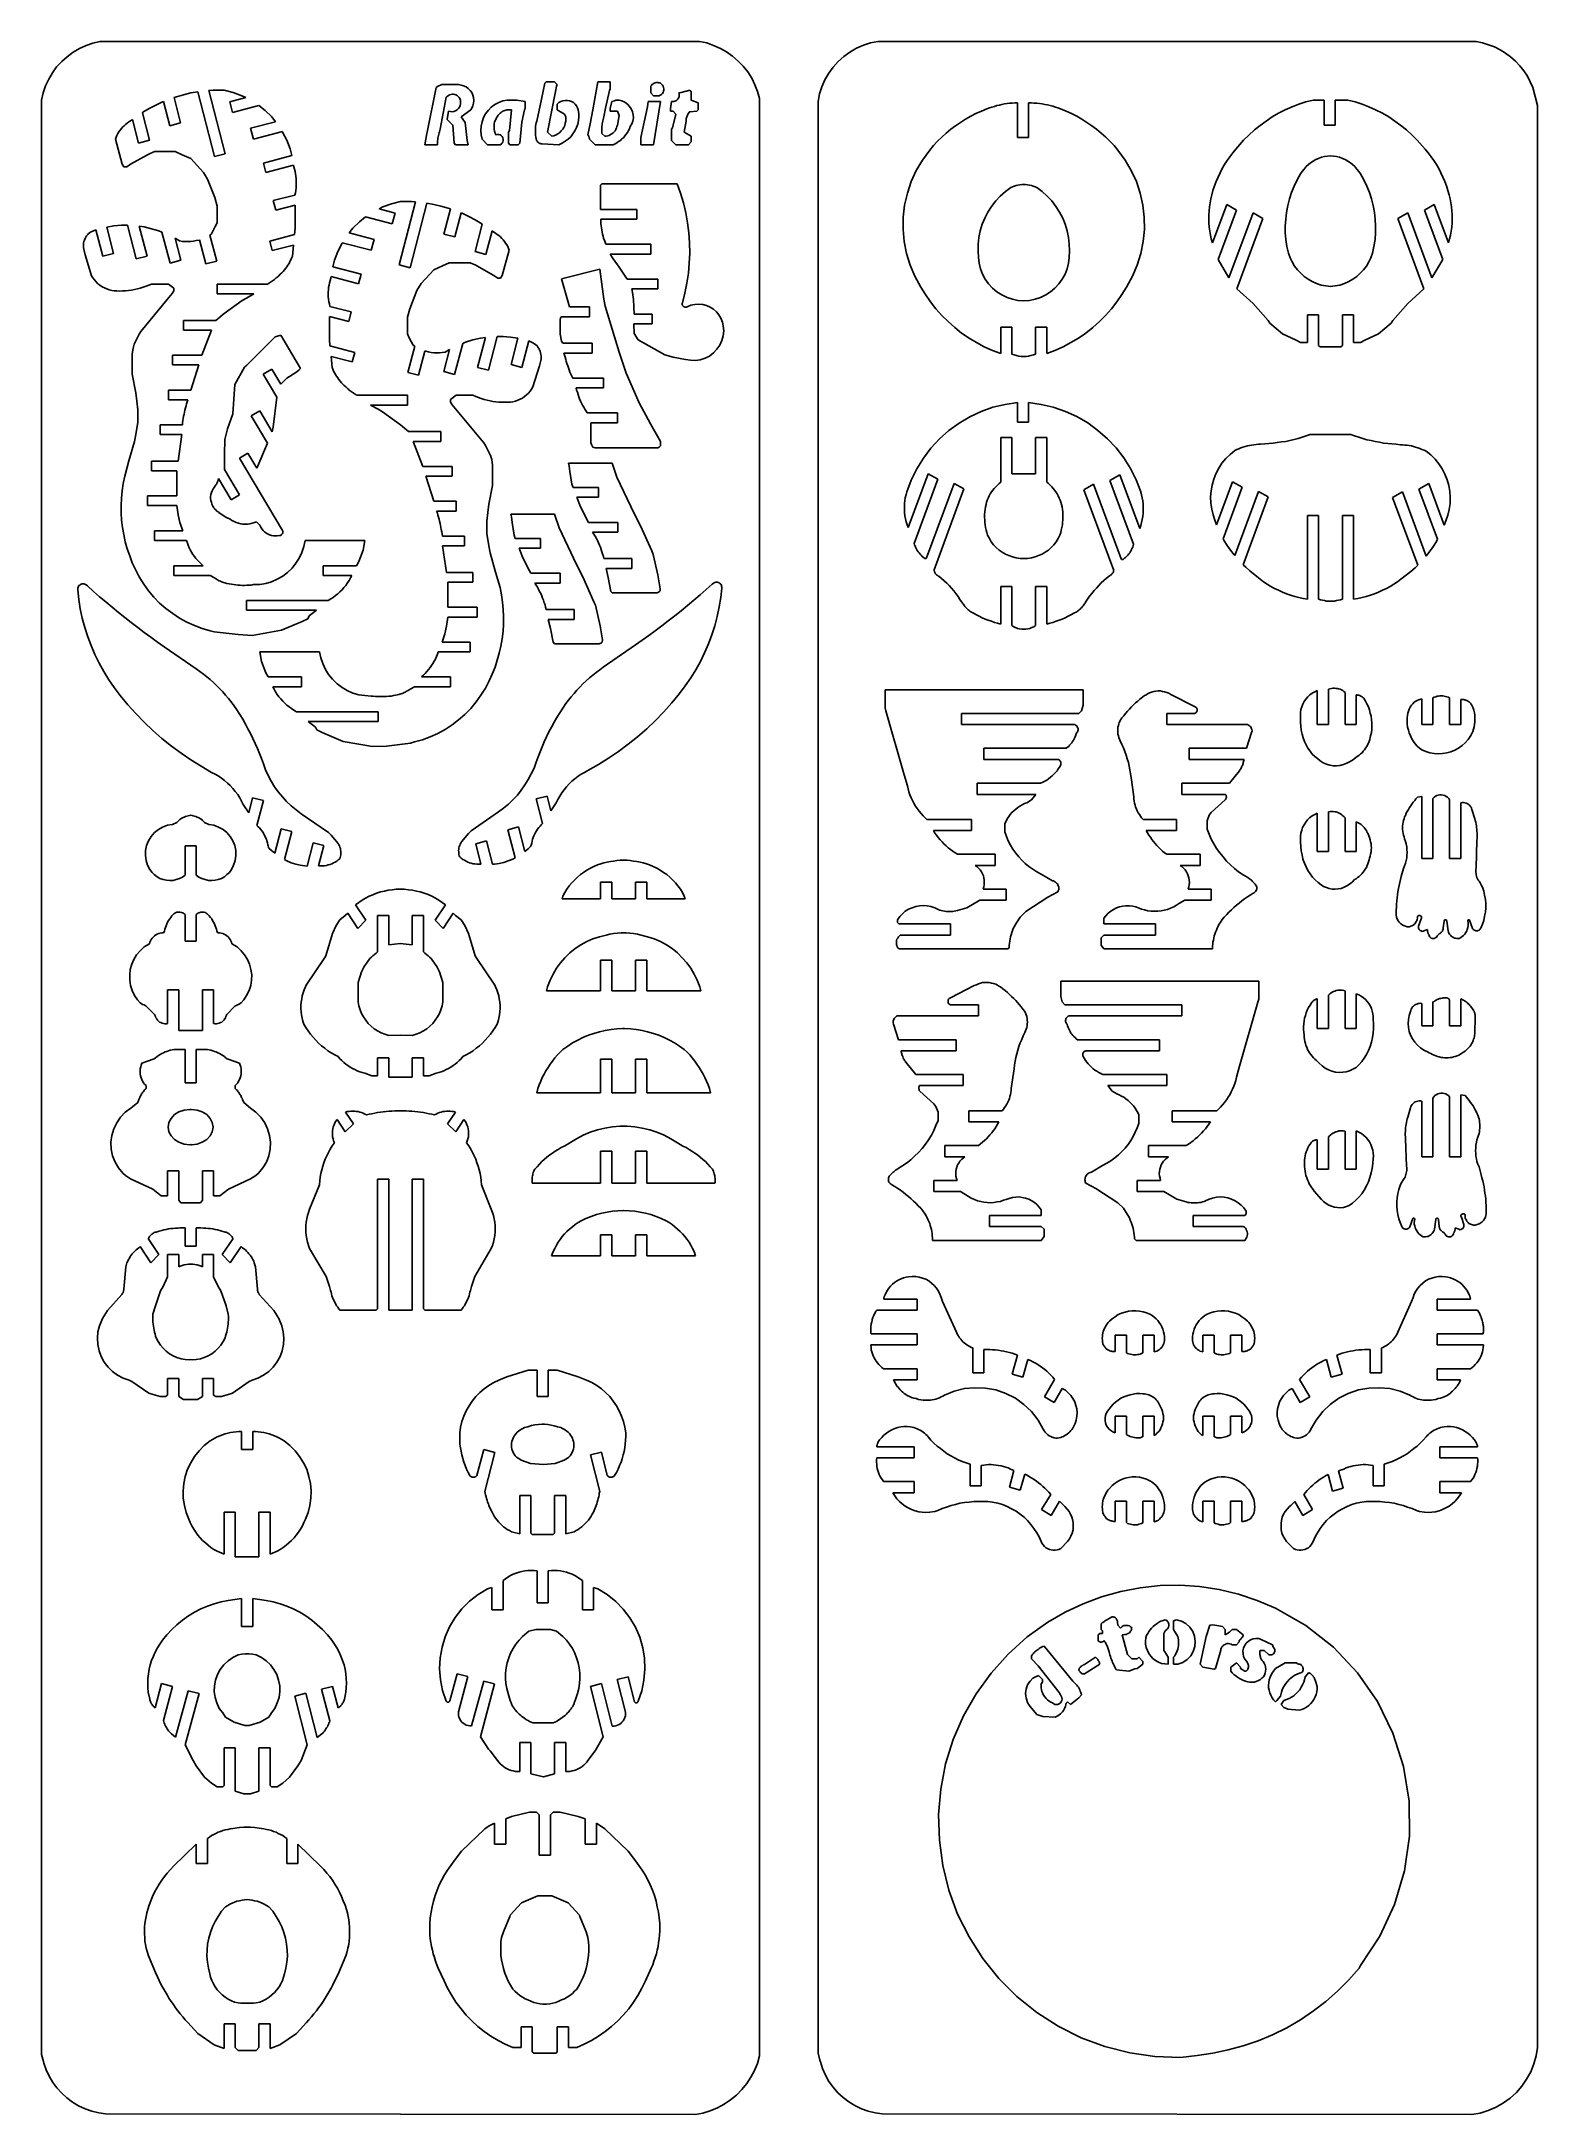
# Model space of a CAD drawing. Extents: x -402 to 402, y -558 to 558.
import ezdxf

# ---------------------------------------------------------------- set-up
doc = ezdxf.new("R2010")
doc.units = 0
doc.header["$MEASUREMENT"] = 0
doc.layers.get('0').update_dxf_attribs({"linetype": 'CONTINUOUS'})

msp = doc.modelspace()

# ---------------------------------------------------------------- linework, layer by layer
for p, q in [((-370.9, 557.6), (-374.7, 556.7)), ((-48.4, 557.6), (-370.9, 557.6)), ((47.6, 557.6), (43.6, 556.8)), ((369.4, 557.6), (47.6, 557.6)), ((-391.5, 546.8), (-394.2, 543.9)), ((-388.6, 549.4), (-391.5, 546.8)), ((-385.4, 551.8), (-388.6, 549.4)), ((-382, 553.8), (-385.4, 551.8)), ((-378.4, 555.4), (-382, 553.8)), ((-374.7, 556.7), (-378.4, 555.4)), ((-44.5, 556.8), (-48.4, 557.6)), ((-40.8, 555.5), (-44.5, 556.8)), ((-37.2, 553.9), (-40.8, 555.5)), ((-33.8, 552), (-37.2, 553.9)), ((-30.6, 549.7), (-33.8, 552)), ((-27.6, 547.1), (-30.6, 549.7)), ((-24.9, 544.3), (-27.6, 547.1)), ((26.2, 546.8), (23.4, 543.8)), ((29.2, 549.6), (26.2, 546.8)), ((32.5, 551.9), (29.2, 549.6)), ((36, 554), (32.5, 551.9)), ((39.8, 555.6), (36, 554)), ((43.6, 556.8), (39.8, 555.6)), ((372.7, 556.9), (369.4, 557.6)), ((376, 555.9), (372.7, 556.9)), ((379.2, 554.7), (376, 555.9)), ((382.3, 553.1), (379.2, 554.7)), ((385.2, 551.3), (382.3, 553.1)), ((387.9, 549.3), (385.2, 551.3)), ((390.5, 547), (387.9, 549.3)), ((392.9, 544.5), (390.5, 547)), ((-398.5, 537.3), (-400.2, 533.7)), ((-396.5, 540.7), (-398.5, 537.3)), ((-394.2, 543.9), (-396.5, 540.7)), ((-130.9, 535.9), (-131.6, 535.1)), ((-126.4, 535.9), (-130.9, 535.9)), ((-124.9, 534.4), (-126.4, 535.9)), ((-103.1, 535.9), (-105.8, 520.8)), ((-96.4, 535.9), (-103.1, 535.9)), ((-96.4, 532.1), (-96.4, 535.9)), ((-72.3, 535.4), (-72.8, 535.2)), ((-71.8, 535.5), (-72.3, 535.4)), ((-71.3, 535.5), (-71.8, 535.5)), ((-70.8, 535.5), (-71.3, 535.5)), ((-70.3, 535.4), (-70.8, 535.5)), ((-69.8, 535.3), (-70.3, 535.4)), ((-22.4, 541.2), (-24.9, 544.3)), ((-20.3, 537.9), (-22.4, 541.2)), ((-18.6, 534.3), (-20.3, 537.9)), ((19, 537), (17.4, 533.2)), ((21.1, 540.5), (19, 537)), ((23.4, 543.8), (21.1, 540.5)), ((395, 541.8), (392.9, 544.5)), ((396.9, 539), (395, 541.8)), ((398.5, 535.9), (396.9, 539)), ((399.9, 532.8), (398.5, 535.9)), ((-401.5, 530), (-402.4, 526.1)), ((-402.4, 526.1), (-402.4, -525.4)), ((-400.2, 533.7), (-401.5, 530)), ((-337.2, 525.1), (-340.9, 523.4)), ((-337.2, 525.1), (-336.7, 525.3)), ((-336.7, 525.3), (-333.3, 512.3)), ((-331, 527.4), (-329.7, 527.8)), ((-327.5, 513.8), (-331, 527.4)), ((-325.9, 529), (-329.7, 527.8)), ((-325.9, 529), (-322, 529.9)), ((-322, 529.9), (-318.3, 530.5)), ((-318.3, 530.5), (-309.3, 495.7)), ((-312.3, 531.2), (-310.1, 531.4)), ((-303.5, 497.2), (-312.3, 531.2)), ((-304.1, 531.4), (-310.1, 531.4)), ((-304.1, 531.4), (-299.3, 530.2)), ((-301.1, 525.2), (-292.5, 527.4)), ((-301.1, 525.2), (-299.6, 519.4)), ((-299.3, 530.2), (-294.6, 528.4)), ((-294.6, 528.4), (-292.5, 527.4)), ((-190.1, 532.9), (-194.9, 508.9)), ((-189.3, 533.4), (-190.1, 532.9)), ((-187.1, 534.4), (-189.3, 533.4)), ((-187.9, 510.4), (-184.6, 527.6)), ((-178.1, 534.4), (-187.1, 534.4)), ((-184.1, 528.1), (-184.6, 527.6)), ((-183.5, 528.5), (-184.1, 528.1)), ((-182.9, 528.9), (-183.5, 528.5)), ((-182.2, 529.1), (-182.9, 528.9)), ((-181.5, 529.2), (-182.2, 529.1)), ((-180.8, 529.2), (-181.5, 529.2)), ((-180.1, 529.1), (-180.8, 529.2)), ((-179.4, 528.9), (-180.1, 529.1)), ((-178.8, 528.5), (-179.4, 528.9)), ((-178.2, 528), (-178.8, 528.5)), ((-177.7, 527.5), (-178.2, 528)), ((-176.7, 534.2), (-178.1, 534.4)), ((-177.4, 526.9), (-177.7, 527.5)), ((-177, 526), (-177.4, 526.9)), ((-176.9, 525), (-177, 526)), ((-176.9, 524.1), (-176.9, 525)), ((-175.3, 533.8), (-176.7, 534.2)), ((-174, 533.2), (-175.3, 533.8)), ((-172.8, 532.3), (-174, 533.2)), ((-171.7, 531.3), (-172.8, 532.3)), ((-170.9, 530.1), (-171.7, 531.3)), ((-170.3, 528.8), (-170.9, 530.1)), ((-169.9, 527.4), (-170.3, 528.8)), ((-170.3, 523), (-169.9, 524.4)), ((-169.8, 525.9), (-169.9, 527.4)), ((-169.9, 524.4), (-169.8, 525.9)), ((-156.4, 524.8), (-158.5, 523.7)), ((-154.2, 525.6), (-156.4, 524.8)), ((-151.9, 526.1), (-154.2, 525.6)), ((-146.6, 526.1), (-151.9, 526.1)), ((-142.1, 525.4), (-146.6, 526.1)), ((-142.1, 521.6), (-142.1, 525.4)), ((-131.6, 535.1), (-134.3, 522.3)), ((-130.1, 508.9), (-125.9, 530.7)), ((-125.9, 530.7), (-125.3, 533.6)), ((-125.3, 533.6), (-124.9, 534.4)), ((-124, 524.7), (-124.9, 523.9)), ((-123, 525.3), (-124, 524.7)), ((-121.9, 525.7), (-123, 525.3)), ((-120.7, 525.9), (-121.9, 525.7)), ((-119.5, 525.9), (-120.7, 525.9)), ((-118.4, 525.7), (-119.5, 525.9)), ((-117.3, 525.3), (-118.4, 525.7)), ((-116.2, 524.7), (-117.3, 525.3)), ((-115.3, 523.9), (-116.2, 524.7)), ((-98.9, 521.7), (-96.9, 531.3)), ((-96.9, 531.3), (-96.4, 532.1)), ((-95.6, 525.4), (-96.4, 521.6)), ((-94.2, 525.6), (-95.6, 525.4)), ((-93.4, 526.1), (-94.2, 525.6)), ((-91.7, 526), (-93.4, 526.1)), ((-90.1, 525.6), (-91.7, 526)), ((-88.6, 524.9), (-90.1, 525.6)), ((-87.2, 523.9), (-88.6, 524.9)), ((-76.1, 525.4), (-76.4, 522.4)), ((-69.4, 525.4), (-76.1, 525.4)), ((-74.3, 534), (-74.6, 533.6)), ((-74.6, 533.6), (-74.6, 529.9)), ((-74.6, 529.9), (-73.1, 528.4)), ((-74, 534.4), (-74.3, 534)), ((-73.6, 534.7), (-74, 534.4)), ((-73.2, 535), (-73.6, 534.7)), ((-72.8, 535.2), (-73.2, 535)), ((-73.1, 528.4), (-70.1, 528.4)), ((-73.1, 502.1), (-69.4, 525.4)), ((-70.1, 528.4), (-69.5, 528.7)), ((-69.4, 535.1), (-69.8, 535.3)), ((-69.5, 528.7), (-68.9, 529.1)), ((-68.8, 534.7), (-69.4, 535.1)), ((-68.9, 529.1), (-68.4, 529.6)), ((-68.3, 534.2), (-68.8, 534.7)), ((-68.4, 529.6), (-68, 530.2)), ((-68, 533.6), (-68.3, 534.2)), ((-67.7, 532.9), (-68, 533.6)), ((-68, 530.2), (-67.7, 530.8)), ((-67.6, 532.2), (-67.7, 532.9)), ((-67.7, 530.8), (-67.6, 531.5)), ((-67.6, 531.5), (-67.6, 532.2)), ((-63.4, 525.4), (-64.1, 521.6)), ((-63.4, 525.4), (-62.8, 525.3)), ((-62.8, 525.3), (-62.2, 525.3)), ((-62.2, 525.3), (-61.6, 525.5)), ((-61.6, 525.5), (-61.1, 525.7)), ((-61.1, 525.7), (-60.6, 526.1)), ((-60.6, 526.1), (-60.1, 526.5)), ((-60.1, 526.5), (-59.8, 527)), ((-59.8, 527), (-59.5, 527.5)), ((-58.2, 530.1), (-59.6, 529.9)), ((-59.4, 529.3), (-59.6, 529.9)), ((-59.5, 527.5), (-59.4, 528.1)), ((-59.4, 528.7), (-59.4, 529.3)), ((-59.4, 528.1), (-59.4, 528.7)), ((-53.6, 531.4), (-58.2, 530.1)), ((-52.9, 530.6), (-53.6, 531.4)), ((-52.9, 526.1), (-52.9, 530.6)), ((-49.1, 524.6), (-52.9, 526.1)), ((-49.1, 520.9), (-49.1, 524.6)), ((-17.2, 530.7), (-18.6, 534.3)), ((-16.1, 526.9), (-17.2, 530.7)), ((-16.1, -526.1), (-16.1, 526.9)), ((16.2, 529.4), (15.4, 525.4)), ((15.4, 525.4), (15.4, -524.6)), ((17.4, 533.2), (16.2, 529.4)), ((115.7, 524), (117, 524.2)), ((117, 524.2), (118.4, 524.4)), ((118.4, 524.4), (119.8, 524.5)), ((119.8, 524.5), (121.2, 524.6)), ((121.2, 524.6), (122.6, 524.6)), ((122.6, 524.6), (122.6, 505.9)), ((130.1, 524.6), (128.6, 524.6)), ((128.6, 524.6), (128.6, 505.9)), ((131.5, 524.5), (130.1, 524.6)), ((133, 524.4), (131.5, 524.5)), ((134.5, 524.2), (133, 524.4)), ((135.9, 524), (134.5, 524.2)), ((274, 523.9), (277.8, 525.1)), ((277.8, 525.1), (281.6, 526.1)), ((281.6, 526.1), (287.6, 526.1)), ((287.6, 526.1), (287.6, 512.6)), ((300.4, 526.1), (293.6, 526.1)), ((293.6, 526.1), (293.6, 512.6)), ((304.2, 525.1), (300.4, 526.1)), ((308, 523.9), (304.2, 525.1)), ((402.4, 523.1), (399.9, 532.8)), ((-357.1, 513), (-357.9, 512.3)), ((-356.2, 513.7), (-357.1, 513)), ((-355.3, 514.3), (-356.2, 513.7)), ((-354.4, 514.9), (-355.3, 514.3)), ((-354.4, 514.9), (-353.4, 515.6)), ((-353.4, 515.6), (-350.1, 503)), ((-348.1, 519.3), (-347.8, 519.5)), ((-344.3, 504.5), (-348.1, 519.3)), ((-347.8, 519.5), (-344.4, 521.5)), ((-340.9, 523.4), (-344.4, 521.5)), ((-333.3, 512.3), (-327.5, 513.8)), ((-285.4, 523.1), (-299.6, 519.4)), ((-276.5, 514.4), (-289.9, 510.9)), ((-285.4, 523.1), (-282.1, 520.5)), ((-282.1, 520.5), (-278.5, 517)), ((-278.5, 517), (-276.5, 514.4)), ((-183.4, 520.1), (-184.1, 515.6)), ((-184.1, 515.6), (-181.1, 512.6)), ((-183.4, 520.1), (-182.4, 519.9)), ((-182.4, 519.9), (-181.5, 519.8)), ((-181.5, 519.8), (-180.5, 520)), ((-180.5, 520), (-179.6, 520.3)), ((-179.6, 520.3), (-178.8, 520.8)), ((-178.8, 520.8), (-178.1, 521.5)), ((-178.1, 521.5), (-177.5, 522.2)), ((-177.5, 522.2), (-177.1, 523.1)), ((-177.1, 523.1), (-176.9, 524.1)), ((-176.6, 517.1), (-171.4, 520.9)), ((-174.4, 514.1), (-176.6, 517.1)), ((-173.3, 504.4), (-174.4, 514.1)), ((-171.4, 520.9), (-170.9, 521.7)), ((-170.9, 521.7), (-170.3, 523)), ((-165.4, 514.4), (-165.9, 512.1)), ((-164.6, 516.7), (-165.4, 514.4)), ((-163.5, 518.7), (-164.6, 516.7)), ((-162, 520.6), (-163.5, 518.7)), ((-160.4, 522.3), (-162, 520.6)), ((-158.5, 523.7), (-160.4, 522.3)), ((-158.8, 513.3), (-158.9, 512.3)), ((-158.6, 514.3), (-158.8, 513.3)), ((-158.2, 515.3), (-158.6, 514.3)), ((-157.8, 516.2), (-158.2, 515.3)), ((-157.3, 517.1), (-157.8, 516.2)), ((-156.7, 517.9), (-157.3, 517.1)), ((-156, 518.7), (-156.7, 517.9)), ((-155.6, 519.1), (-156, 518.7)), ((-155.1, 519.4), (-155.6, 519.1)), ((-154.7, 519.8), (-155.1, 519.4)), ((-154.2, 520.1), (-154.7, 519.8)), ((-153.6, 520.3), (-154.2, 520.1)), ((-153.1, 520.5), (-153.6, 520.3)), ((-152.5, 520.7), (-153.1, 520.5)), ((-152, 520.8), (-152.5, 520.7)), ((-151.4, 520.9), (-152, 520.8)), ((-150.8, 520.9), (-151.4, 520.9)), ((-150.2, 520.9), (-150.8, 520.9)), ((-149.6, 520.9), (-150.7, 509.7)), ((-149.6, 520.9), (-150.2, 520.9)), ((-145.1, 502.9), (-143.9, 514.2)), ((-143.9, 514.2), (-142.6, 520.8)), ((-142.6, 520.8), (-142.1, 521.6)), ((-136.2, 513.8), (-136.4, 512.9)), ((-136, 514.8), (-136.2, 513.8)), ((-135.7, 515.7), (-136, 514.8)), ((-134.3, 522.3), (-135.7, 515.7)), ((-124.9, 523.9), (-124.9, 520.9)), ((-124.9, 520.9), (-121.1, 518.6)), ((-121.1, 518.6), (-120.4, 517.1)), ((-120.9, 512.5), (-120.6, 513.6)), ((-120.6, 513.6), (-120.4, 514.8)), ((-120.3, 515.9), (-120.4, 517.1)), ((-120.4, 514.8), (-120.3, 515.9)), ((-114.6, 523), (-115.3, 523.9)), ((-114, 522), (-114.6, 523)), ((-114.6, 511.3), (-113.9, 513.2)), ((-113.6, 520.9), (-114, 522)), ((-113.9, 513.2), (-113.5, 515.1)), ((-113.4, 518.9), (-113.6, 520.9)), ((-113.5, 515.1), (-113.3, 517)), ((-113.3, 517), (-113.4, 518.9)), ((-107.3, 513.3), (-108.4, 507.4)), ((-105.8, 520.8), (-107.3, 513.3)), ((-100.7, 513.4), (-100.8, 512.6)), ((-100.6, 514.1), (-100.7, 513.4)), ((-100.4, 514.9), (-100.6, 514.1)), ((-100.2, 515.6), (-100.4, 514.9)), ((-100.1, 516.3), (-100.2, 515.6)), ((-99.8, 517.1), (-100.1, 516.3)), ((-99.8, 517.1), (-98.9, 521.7)), ((-96.4, 521.6), (-96.4, 520.1)), ((-96.4, 520.1), (-92.6, 520.1)), ((-92.6, 520.1), (-91.7, 517.8)), ((-91.7, 517.8), (-92.6, 512.6)), ((-86, 522.7), (-87.2, 523.9)), ((-85.1, 521.4), (-86, 522.7)), ((-85.7, 511.8), (-84.8, 513.3)), ((-84.4, 519.8), (-85.1, 521.4)), ((-84.8, 513.3), (-84.3, 514.8)), ((-84.1, 518.2), (-84.4, 519.8)), ((-84.3, 514.8), (-84, 516.5)), ((-84, 516.5), (-84.1, 518.2)), ((-76.4, 522.4), (-79.9, 505.9)), ((-64.1, 521.6), (-64.1, 520.1)), ((-64.1, 520.1), (-62.6, 520.1)), ((-61.1, 518.6), (-62.9, 511.2)), ((-62.6, 520.1), (-61.1, 518.6)), ((-56.6, 508.9), (-55.6, 514.8)), ((-55.5, 515.7), (-55.6, 515.3)), ((-55.6, 515.3), (-55.6, 514.8)), ((-55.4, 516.6), (-55.5, 516.2)), ((-55.5, 516.2), (-55.5, 515.7)), ((-55.3, 517.1), (-55.4, 516.6)), ((-55.1, 517.5), (-55.3, 517.1)), ((-54.9, 518), (-55.1, 517.5)), ((-54.7, 518.4), (-54.9, 518)), ((-54.5, 518.8), (-54.7, 518.4)), ((-54.2, 519.1), (-54.5, 518.8)), ((-53.9, 519.5), (-54.2, 519.1)), ((-53.6, 519.8), (-53.9, 519.5)), ((-53.6, 519.8), (-49.9, 520.1)), ((-49.9, 520.1), (-49.1, 520.9)), ((89.3, 512.3), (91.9, 514.1)), ((91.9, 514.1), (94.7, 515.8)), ((94.7, 515.8), (97.5, 517.4)), ((97.5, 517.4), (100.3, 518.9)), ((100.3, 518.9), (103.2, 520.2)), ((103.2, 520.2), (106.2, 521.4)), ((106.2, 521.4), (107.5, 521.9)), ((107.5, 521.9), (108.8, 522.3)), ((108.8, 522.3), (110.2, 522.7)), ((110.2, 522.7), (111.5, 523.1)), ((111.5, 523.1), (112.9, 523.4)), ((112.9, 523.4), (114.3, 523.7)), ((114.3, 523.7), (115.7, 524)), ((137.4, 523.8), (135.9, 524)), ((138.8, 523.5), (137.4, 523.8)), ((140.2, 523.1), (138.8, 523.5)), ((141.6, 522.8), (140.2, 523.1)), ((143, 522.3), (141.6, 522.8)), ((144.4, 521.9), (143, 522.3)), ((145.8, 521.4), (144.4, 521.9)), ((148.8, 520.2), (145.8, 521.4)), ((151.7, 518.9), (148.8, 520.2)), ((154.5, 517.4), (151.7, 518.9)), ((157.3, 515.8), (154.5, 517.4)), ((160, 514.1), (157.3, 515.8)), ((162.7, 512.3), (160, 514.1)), ((253.2, 512.5), (256.4, 514.8)), ((256.4, 514.8), (259.7, 517)), ((259.7, 517), (263.1, 519)), ((263.1, 519), (266.7, 520.8)), ((266.7, 520.8), (270.3, 522.4)), ((270.3, 522.4), (274, 523.9)), ((311.7, 522.4), (308, 523.9)), ((315.3, 520.8), (311.7, 522.4)), ((318.9, 519), (315.3, 520.8)), ((322.3, 517), (318.9, 519)), ((325.6, 514.8), (322.3, 517)), ((328.8, 512.5), (325.6, 514.8)), ((402.4, -521.6), (402.4, 523.1)), ((-362.2, 506.1), (-362.6, 505.1)), ((-362.6, 505.1), (-358.9, 491.6)), ((-361.8, 507.1), (-362.2, 506.1)), ((-361.3, 508.1), (-361.8, 507.1)), ((-360.7, 509), (-361.3, 508.1)), ((-360.1, 509.9), (-360.7, 509)), ((-359.4, 510.8), (-360.1, 509.9)), ((-358.7, 511.6), (-359.4, 510.8)), ((-357.9, 512.3), (-358.7, 511.6)), ((-350.1, 503), (-344.3, 504.5)), ((-289.9, 510.9), (-288.4, 505.1)), ((-272.8, 509.2), (-288.4, 505.1)), ((-272.8, 509.2), (-272.7, 508.9)), ((-272.7, 508.9), (-270.4, 504.5)), ((-270.4, 504.5), (-268.6, 499.9)), ((-195.1, 508.1), (-196.1, 502.1)), ((-196.1, 502.1), (-189.4, 502.1)), ((-194.9, 508.9), (-195.1, 508.1)), ((-189.3, 503.5), (-189.4, 502.8)), ((-189.4, 502.8), (-189.4, 502.1)), ((-189.2, 504.9), (-189.3, 504.2)), ((-189.3, 504.2), (-189.3, 503.5)), ((-189.1, 505.6), (-189.2, 504.9)), ((-189, 506.3), (-189.1, 505.6)), ((-188.8, 507), (-189, 506.3)), ((-188.7, 507.7), (-188.8, 507)), ((-188.5, 508.4), (-188.7, 507.7)), ((-188.3, 509), (-188.5, 508.4)), ((-188.1, 509.7), (-188.3, 509)), ((-187.9, 510.4), (-188.1, 509.7)), ((-181.1, 512.6), (-180.4, 502.9)), ((-180.4, 502.9), (-179.6, 502.1)), ((-179.6, 502.1), (-172.9, 502.1)), ((-172.9, 502.1), (-173.3, 504.4)), ((-165.9, 512.1), (-166.1, 509.8)), ((-166.1, 509.8), (-165.9, 507.4)), ((-165.9, 507.4), (-165.4, 505.1)), ((-165.4, 505.1), (-162.4, 502.1)), ((-162.4, 502.1), (-155.6, 502.1)), ((-158.9, 512.3), (-158.9, 511.3)), ((-158.9, 511.3), (-158.8, 510.3)), ((-158.8, 510.3), (-158.6, 509.3)), ((-158.6, 509.3), (-158.3, 508.3)), ((-158.3, 508.3), (-157.9, 507.4)), ((-157.2, 507.6), (-157.9, 507.4)), ((-156.4, 507.6), (-157.2, 507.6)), ((-155.7, 507.4), (-156.4, 507.6)), ((-155.1, 507), (-155.7, 507.4)), ((-155.6, 502.1), (-155, 502.5)), ((-154.6, 506.5), (-155.1, 507)), ((-155, 502.5), (-154.5, 503)), ((-154.2, 505.8), (-154.6, 506.5)), ((-154.5, 503), (-154.2, 503.7)), ((-154, 505.1), (-154.2, 505.8)), ((-154.2, 503.7), (-154, 504.4)), ((-154, 504.4), (-154, 505.1)), ((-150.7, 509.7), (-151.1, 508.9)), ((-151.1, 508.9), (-151.1, 502.9)), ((-151.1, 502.9), (-150.4, 502.1)), ((-150.4, 502.1), (-145.9, 502.1)), ((-145.9, 502.1), (-145.1, 502.9)), ((-136.6, 512), (-136.7, 511)), ((-136.7, 511), (-136.7, 510.1)), ((-136.7, 510.1), (-136.7, 509.1)), ((-136.7, 509.1), (-136.7, 508.2)), ((-136.7, 508.2), (-136.6, 507.2)), ((-136.4, 512.9), (-136.6, 512)), ((-136.6, 507.2), (-136.5, 506.2)), ((-136.5, 506.2), (-136.3, 505.3)), ((-136.3, 505.3), (-136.1, 504.4)), ((-136.1, 504.4), (-136, 504.1)), ((-136, 504.1), (-135.8, 503.9)), ((-135.8, 503.9), (-135.6, 503.6)), ((-135.6, 503.6), (-135.3, 503.4)), ((-135.3, 503.4), (-135.1, 503.2)), ((-135.1, 503.2), (-134.8, 503.1)), ((-134.8, 503.1), (-134.6, 502.9)), ((-134.6, 502.9), (-134.3, 502.8)), ((-134.3, 502.8), (-134, 502.7)), ((-134, 502.7), (-133.7, 502.6)), ((-133.7, 502.6), (-133.4, 502.5)), ((-133.4, 502.5), (-133.1, 502.5)), ((-133.1, 502.5), (-124.1, 502.1)), ((-127.9, 506.6), (-130.1, 508.9)), ((-127.9, 506.6), (-126.7, 506.9)), ((-126.7, 506.9), (-125.6, 507.4)), ((-125.6, 507.4), (-124.6, 507.9)), ((-124.6, 507.9), (-123.6, 508.6)), ((-124.1, 502.1), (-122.3, 502.9)), ((-123.6, 508.6), (-122.8, 509.5)), ((-122.8, 509.5), (-122, 510.4)), ((-122.3, 502.9), (-120.7, 503.9)), ((-122, 510.4), (-121.4, 511.4)), ((-121.4, 511.4), (-120.9, 512.5)), ((-120.7, 503.9), (-119.1, 505.1)), ((-119.1, 505.1), (-117.7, 506.4)), ((-117.7, 506.4), (-116.5, 507.9)), ((-116.5, 507.9), (-115.4, 509.6)), ((-115.4, 509.6), (-114.6, 511.3)), ((-108.4, 507.4), (-107.9, 506.6)), ((-107.9, 506.6), (-107.6, 505.1)), ((-107.6, 505.1), (-104.6, 502.1)), ((-104.6, 502.1), (-94.9, 502.1)), ((-100.8, 512.6), (-100.9, 511.9)), ((-100.9, 511.9), (-100.9, 511.1)), ((-100.9, 511.1), (-100.9, 510.4)), ((-100.9, 510.4), (-100.9, 509.6)), ((-100.9, 509.6), (-100.9, 508.9)), ((-100.9, 508.9), (-100.9, 508.1)), ((-99.4, 506.6), (-100.9, 508.1)), ((-99.4, 506.6), (-98.6, 506.7)), ((-98.6, 506.7), (-97.8, 506.9)), ((-97.8, 506.9), (-97, 507.1)), ((-97, 507.1), (-96.2, 507.5)), ((-96.2, 507.5), (-95.6, 507.9)), ((-95.6, 507.9), (-94.9, 508.4)), ((-94.9, 508.4), (-94.3, 509)), ((-94.9, 502.1), (-93.8, 502.6)), ((-94.3, 509), (-93.8, 509.6)), ((-93.8, 509.6), (-93.4, 510.3)), ((-93.8, 502.6), (-92.8, 503.1)), ((-93.4, 510.3), (-93, 511.1)), ((-93, 511.1), (-92.8, 511.8)), ((-92.8, 511.8), (-92.6, 512.6)), ((-92.8, 503.1), (-91.9, 503.8)), ((-91.9, 503.8), (-90.9, 504.4)), ((-90.9, 504.4), (-90.1, 505.2)), ((-90.1, 505.2), (-89.2, 506)), ((-89.2, 506), (-88.5, 506.8)), ((-88.5, 506.8), (-87.8, 507.7)), ((-87.8, 507.7), (-87.1, 508.7)), ((-87.1, 508.7), (-86.6, 509.7)), ((-86.6, 509.7), (-86.1, 510.7)), ((-86.1, 510.7), (-85.7, 511.8)), ((-79.9, 505.9), (-79.9, 502.1)), ((-79.9, 502.1), (-73.1, 502.1)), ((-62.9, 511.2), (-63.4, 510.4)), ((-63.4, 510.4), (-63.4, 504.4)), ((-63.4, 504.4), (-61.1, 502.1)), ((-61.1, 502.1), (-54.4, 502.1)), ((-52.9, 506.6), (-56.6, 508.9)), ((-54.4, 502.1), (-52.9, 503.6)), ((-52.9, 503.6), (-52.9, 506.6)), ((77.4, 501.6), (79.6, 503.9)), ((79.6, 503.9), (81.9, 506.2)), ((81.9, 506.2), (84.3, 508.3)), ((84.3, 508.3), (86.8, 510.4)), ((86.8, 510.4), (89.3, 512.3)), ((128.6, 505.9), (122.6, 505.9)), ((165.2, 510.4), (162.7, 512.3)), ((167.7, 508.3), (165.2, 510.4)), ((170.1, 506.2), (167.7, 508.3)), ((172.4, 503.9), (170.1, 506.2)), ((174.6, 501.6), (172.4, 503.9)), ((244.3, 504.5), (240, 499.6)), ((244.3, 504.5), (247.1, 507.3)), ((247.1, 507.3), (250.1, 510)), ((250.1, 510), (253.2, 512.5)), ((293.6, 512.6), (287.6, 512.6)), ((331.9, 510), (328.8, 512.5)), ((334.9, 507.3), (331.9, 510)), ((337.7, 504.5), (334.9, 507.3)), ((342, 499.6), (337.7, 504.5)), ((-358.9, 491.6), (-358, 490.1)), ((-356.4, 490.1), (-354.4, 491.6)), ((-354.4, 491.6), (-345.3, 496.7)), ((-345.3, 496.7), (-344.7, 497)), ((-344.7, 497), (-341.6, 498.4)), ((-341.6, 498.4), (-330.4, 498.4)), ((-330.4, 498.4), (-326.7, 496.7)), ((-326.7, 496.7), (-322.1, 494.6)), ((-322.1, 494.6), (-315.2, 487.2)), ((-309.3, 495.7), (-303.5, 497.2)), ((-283, 492.2), (-267.7, 496.2)), ((-281.6, 487.1), (-283, 492.2)), ((-266.8, 491), (-281.6, 487.1)), ((-268.6, 499.9), (-267.7, 496.2)), ((-266.8, 491), (-266.6, 490.1)), ((68.2, 488.2), (71.5, 493.8)), ((71.5, 493.8), (75.4, 499.1)), ((75.4, 499.1), (77.4, 501.6)), ((176.6, 499.1), (174.6, 501.6)), ((180.5, 493.8), (176.6, 499.1)), ((183.8, 488.2), (180.5, 493.8)), ((232.8, 489.2), (234, 491.4)), ((234, 491.4), (235.4, 493.5)), ((235.4, 493.5), (236.8, 495.6)), ((236.8, 495.6), (238.4, 497.7)), ((238.4, 497.7), (240, 499.6)), ((277.9, 490.3), (279.1, 491.4)), ((279.1, 491.4), (280.3, 492.4)), ((280.3, 492.4), (281.7, 493.3)), ((281.7, 493.3), (283.1, 494.1)), ((283.1, 494.1), (284.6, 494.7)), ((284.6, 494.7), (286.2, 495.3)), ((286.2, 495.3), (287.8, 495.7)), ((287.8, 495.7), (289.4, 496)), ((289.4, 496), (291, 496.1)), ((292.6, 496), (291, 496.1)), ((294.2, 495.7), (292.6, 496)), ((295.8, 495.3), (294.2, 495.7)), ((297.4, 494.7), (295.8, 495.3)), ((298.9, 494.1), (297.4, 494.7)), ((300.3, 493.3), (298.9, 494.1)), ((301.7, 492.4), (300.3, 493.3)), ((302.9, 491.4), (301.7, 492.4)), ((304.1, 490.3), (302.9, 491.4)), ((343.6, 497.7), (342, 499.6)), ((345.2, 495.6), (343.6, 497.7)), ((346.6, 493.5), (345.2, 495.6)), ((348, 491.4), (346.6, 493.5)), ((349.2, 489.2), (348, 491.4)), ((-358, 490.1), (-356.4, 490.1)), ((-315.2, 487.2), (-313, 483.5)), ((-313, 483.5), (-309.2, 473.7)), ((-266.2, 488.9), (-266.6, 490.1)), ((-265.9, 487.7), (-266.2, 488.9)), ((-265.7, 486.4), (-265.9, 487.7)), ((-265.5, 485.1), (-265.7, 486.4)), ((-265.3, 483.9), (-265.5, 485.1)), ((-265.4, 478.8), (-265.3, 480)), ((-265.3, 482.6), (-265.3, 483.9)), ((-265.3, 481.3), (-265.3, 482.6)), ((-265.3, 480), (-265.3, 481.3)), ((-100.9, 481.1), (-101.6, 480.4)), ((-101.6, 480.4), (-101.6, 467.3)), ((-60.4, 481.1), (-100.9, 481.1)), ((-60.4, 481.1), (-58.6, 476)), ((63.4, 476), (65.4, 482.2)), ((65.4, 482.2), (68.2, 488.2)), ((119.9, 479.5), (120.9, 479.8)), ((120.9, 479.8), (121.9, 480.1)), ((121.9, 480.1), (122.9, 480.4)), ((122.9, 480.4), (123.9, 480.5)), ((123.9, 480.5), (125, 480.6)), ((125, 480.6), (126, 480.7)), ((127, 480.6), (126, 480.7)), ((128.1, 480.5), (127, 480.6)), ((129.1, 480.4), (128.1, 480.5)), ((130.1, 480.1), (129.1, 480.4)), ((131.1, 479.8), (130.1, 480.1)), ((132.1, 479.5), (131.1, 479.8)), ((186.6, 482.2), (183.8, 488.2)), ((188.6, 476), (186.6, 482.2)), ((227.8, 477.5), (228.6, 479.9)), ((228.6, 479.9), (229.5, 482.3)), ((229.5, 482.3), (230.5, 484.6)), ((230.5, 484.6), (231.6, 486.9)), ((231.6, 486.9), (232.8, 489.2)), ((270, 476.4), (271.4, 479.8)), ((271.4, 479.8), (273, 483.2)), ((273, 483.2), (274.9, 486.4)), ((274.9, 486.4), (275.8, 487.7)), ((275.8, 487.7), (276.8, 489)), ((276.8, 489), (277.9, 490.3)), ((305.2, 489), (304.1, 490.3)), ((306.2, 487.7), (305.2, 489)), ((307.1, 486.4), (306.2, 487.7)), ((309, 483.2), (307.1, 486.4)), ((310.6, 479.8), (309, 483.2)), ((312, 476.4), (310.6, 479.8)), ((350.4, 486.9), (349.2, 489.2)), ((351.5, 484.6), (350.4, 486.9)), ((352.5, 482.3), (351.5, 484.6)), ((353.4, 479.9), (352.5, 482.3)), ((354.2, 477.5), (353.4, 479.9)), ((-309.2, 473.7), (-307.9, 469.1)), ((-307.9, 469.1), (-307.9, 460.1)), ((-266.1, 475), (-277.7, 472)), ((-277.7, 472), (-276.3, 466.9)), ((-276.3, 466.9), (-265.9, 469.6)), ((-266.1, 475), (-265.8, 476.2)), ((-265.9, 457.1), (-265.9, 469.6)), ((-265.8, 476.2), (-265.6, 477.5)), ((-265.6, 477.5), (-265.4, 478.8)), ((-218.8, 468.6), (-220.8, 467.6)), ((-218.8, 468.6), (-214.1, 470.3)), ((-209.3, 471.5), (-214.1, 470.3)), ((-209.9, 437.4), (-201.1, 471.3)), ((-209.3, 471.5), (-203.3, 471.5)), ((-195, 470.7), (-204.1, 435.8)), ((-201.1, 471.3), (-203.3, 471.5)), ((-191.4, 470), (-195, 470.7)), ((-187.5, 469.1), (-191.4, 470)), ((-183.6, 468), (-187.5, 469.1)), ((-58.6, 476), (-57.1, 470.8)), ((-57.1, 470.8), (-55.8, 465.5)), ((61.2, 463.1), (61.9, 469.6)), ((61.9, 469.6), (63.4, 476)), ((106.7, 465.8), (108.7, 468.9)), ((108.7, 468.9), (110.9, 471.8)), ((110.9, 471.8), (113.4, 474.4)), ((113.4, 474.4), (116.1, 476.9)), ((116.1, 476.9), (119, 479)), ((119, 479), (119.9, 479.5)), ((133, 479), (132.1, 479.5)), ((135.9, 476.9), (133, 479)), ((138.6, 474.4), (135.9, 476.9)), ((141.1, 471.8), (138.6, 474.4)), ((143.3, 468.9), (141.1, 471.8)), ((145.3, 465.8), (143.3, 468.9)), ((190.1, 469.6), (188.6, 476)), ((190.8, 463.1), (190.1, 469.6)), ((225.9, 468.7), (225.7, 466.5)), ((226.2, 470.8), (225.9, 468.7)), ((226.6, 472.9), (226.2, 470.8)), ((227.1, 475.1), (226.6, 472.9)), ((227.1, 475.1), (227.8, 477.5)), ((235.2, 469.9), (227.5, 449.3)), ((240.4, 466.9), (235.2, 469.9)), ((267.3, 465.7), (268, 469.3)), ((268, 469.3), (268.9, 472.9)), ((268.9, 472.9), (270, 476.4)), ((313.1, 472.9), (312, 476.4)), ((314, 469.3), (313.1, 472.9)), ((314.7, 465.7), (314, 469.3)), ((341.6, 466.9), (346.8, 469.9)), ((346.8, 469.9), (354.5, 449.3)), ((354.9, 475.1), (354.2, 477.5)), ((354.9, 475.1), (355.4, 472.9)), ((355.4, 472.9), (355.8, 470.8)), ((356.1, 468.7), (355.8, 470.8)), ((356.1, 468.7), (356.3, 466.5)), ((-363.4, 458.4), (-367.3, 457.8)), ((-363.6, 443.6), (-367.3, 457.8)), ((-359.3, 458.8), (-363.4, 458.4)), ((-356.1, 458.8), (-359.3, 458.8)), ((-356.1, 458.8), (-351.4, 440.6)), ((-347.1, 457.9), (-349.8, 458.3)), ((-345.6, 442.1), (-349.8, 458.3)), ((-343.1, 456.9), (-347.1, 457.9)), ((-308.9, 458), (-310.9, 454.1)), ((-307.9, 460.1), (-308.9, 458)), ((-231.3, 460.6), (-234.9, 457.1)), ((-228, 463.2), (-231.3, 460.6)), ((-228, 463.2), (-213.8, 459.5)), ((-212.2, 465.3), (-220.8, 467.6)), ((-212.2, 465.3), (-213.8, 459.5)), ((-185.9, 454), (-182.4, 467.5)), ((-182.4, 467.5), (-183.6, 468)), ((-176.7, 465.4), (-180.1, 452.5)), ((-176.1, 465.2), (-176.7, 465.4)), ((-172.5, 463.5), (-176.1, 465.2)), ((-169, 461.6), (-172.5, 463.5)), ((-169.1, 444.7), (-165.3, 459.4)), ((-165.5, 459.6), (-169, 461.6)), ((-165.3, 459.4), (-165.5, 459.6)), ((-101.6, 467.3), (-82.1, 467.3)), ((-101.4, 460.8), (-101.4, 462)), ((-82.1, 462), (-101.4, 462)), ((-101.4, 459.7), (-101.4, 460.8)), ((-101.3, 458.5), (-101.4, 459.7)), ((-101.2, 457.4), (-101.3, 458.5)), ((-101, 456.2), (-101.2, 457.4)), ((-82.1, 467.3), (-82.1, 462)), ((-55.8, 465.5), (-54.9, 460.1)), ((-54.9, 460.1), (-54.2, 454.7)), ((61.1, 456.5), (61.2, 463.1)), ((102.6, 455.8), (103.7, 459.3)), ((103.7, 459.3), (105, 462.6)), ((105, 462.6), (106.7, 465.8)), ((147, 462.6), (145.3, 465.8)), ((148.3, 459.3), (147, 462.6)), ((149.4, 455.8), (148.3, 459.3)), ((190.9, 456.5), (190.8, 463.1)), ((225.7, 466.5), (225.5, 464.3)), ((225.5, 464.3), (225.5, 462.1)), ((225.5, 462.1), (225.6, 460)), ((225.6, 460), (225.8, 457.8)), ((225.8, 457.8), (226.1, 455.6)), ((230.6, 440.4), (240.4, 466.9)), ((249.4, 465.4), (236.4, 430.4)), ((240.7, 424.6), (254.7, 462.4)), ((254.7, 462.4), (249.4, 465.4)), ((266.7, 458.3), (266.9, 462)), ((266.7, 454.6), (266.7, 458.3)), ((266.9, 462), (267.3, 465.7)), ((315.1, 462), (314.7, 465.7)), ((315.3, 458.3), (315.1, 462)), ((315.3, 454.6), (315.3, 458.3)), ((327.3, 462.4), (332.6, 465.4)), ((341.3, 424.6), (327.3, 462.4)), ((332.6, 465.4), (345.6, 430.4)), ((351.4, 440.4), (341.6, 466.9)), ((356.2, 457.8), (355.9, 455.6)), ((356.4, 460), (356.2, 457.8)), ((356.3, 466.5), (356.5, 464.3)), ((356.5, 462.1), (356.4, 460)), ((356.5, 464.3), (356.5, 462.1)), ((-379.7, 449.2), (-379.8, 448.4)), ((-379.8, 448.4), (-379.8, 447.5)), ((-379.8, 447.5), (-379.7, 446.7)), ((-379.5, 450), (-379.7, 449.2)), ((-379.7, 446.7), (-379.6, 445.9)), ((-379.3, 450.8), (-379.5, 450)), ((-378.9, 451.6), (-379.3, 450.8)), ((-378.5, 452.3), (-378.9, 451.6)), ((-378.1, 453), (-378.5, 452.3)), ((-377.5, 453.7), (-378.1, 453)), ((-377, 454.3), (-377.5, 453.7)), ((-375.7, 455.2), (-377, 454.3)), ((-373.1, 456.3), (-375.7, 455.2)), ((-373.1, 456.3), (-369.4, 442.1)), ((-339.2, 455.7), (-343.1, 456.9)), ((-337.6, 455.1), (-339.2, 455.7)), ((-333.2, 438.4), (-337.6, 455.1)), ((-328.1, 450.4), (-330.5, 451.8)), ((-327.4, 439.9), (-330.5, 451.8)), ((-326.6, 450.1), (-328.1, 450.4)), ((-325.1, 450), (-326.6, 450.1)), ((-323.6, 450), (-325.1, 450)), ((-322.1, 450), (-323.6, 450)), ((-320.6, 450.2), (-322.1, 450)), ((-319.1, 450.5), (-320.6, 450.2)), ((-317.6, 450.8), (-319.1, 450.5)), ((-317.3, 450.9), (-317.6, 450.8)), ((-317.3, 450.9), (-313.9, 438)), ((-310.9, 454.1), (-311.8, 453.5)), ((-308.1, 439.5), (-311.8, 453.5)), ((-266.2, 453.7), (-279.5, 450.2)), ((-279.5, 450.2), (-278.2, 445.1)), ((-278.2, 445.1), (-266.8, 448.1)), ((-266.8, 448.1), (-267.4, 442.1)), ((-265.9, 457.1), (-266.2, 453.7)), ((-240.7, 449.1), (-243, 444.6)), ((-240.6, 449.3), (-240.7, 449.1)), ((-240.6, 449.3), (-225, 445.3)), ((-234.9, 457.1), (-236.9, 454.6)), ((-236.9, 454.6), (-223.5, 451.1)), ((-223.5, 451.1), (-225, 445.3)), ((-180.1, 452.5), (-185.9, 454)), ((-160, 455.8), (-163.3, 443.1)), ((-159, 455), (-160, 455.8)), ((-159, 455), (-158.1, 454.5)), ((-158.1, 454.5), (-157.2, 453.8)), ((-157.2, 453.8), (-156.3, 453.2)), ((-156.3, 453.2), (-155.5, 452.5)), ((-155.5, 452.5), (-154.7, 451.7)), ((-154.7, 451.7), (-154, 450.9)), ((-154, 450.9), (-153.3, 450)), ((-153.3, 450), (-152.7, 449.1)), ((-152.7, 449.1), (-152.1, 448.2)), ((-152.1, 448.2), (-151.6, 447.3)), ((-151.6, 447.3), (-151.2, 446.3)), ((-151.2, 446.3), (-150.8, 445.3)), ((-100.8, 455.1), (-101, 456.2)), ((-100.6, 454), (-100.8, 455.1)), ((-100.3, 452.9), (-100.6, 454)), ((-100, 451.7), (-100.3, 452.9)), ((-99.6, 450.7), (-100, 451.7)), ((-99.2, 449.6), (-99.6, 450.7)), ((-98.8, 448.5), (-99.2, 449.6)), ((-98.8, 448.5), (-74.6, 448.5)), ((-74.6, 448.5), (-74.6, 443.2)), ((-54.2, 454.7), (-53.8, 449.3)), ((-53.8, 449.3), (-53.7, 443.8)), ((61.7, 450), (61.1, 456.5)), ((63, 443.6), (61.7, 450)), ((101.4, 445), (101.5, 448.6)), ((101.5, 448.6), (101.9, 452.2)), ((101.9, 452.2), (102.6, 455.8)), ((150.1, 452.2), (149.4, 455.8)), ((150.5, 448.6), (150.1, 452.2)), ((150.6, 445), (150.5, 448.6)), ((189, 443.6), (190.3, 450)), ((190.3, 450), (190.9, 456.5)), ((226.1, 455.6), (226.5, 453.5)), ((226.5, 453.5), (226.9, 451.4)), ((226.9, 451.4), (227.5, 449.3)), ((267, 451), (266.7, 454.6)), ((267.6, 447.3), (267, 451)), ((268.4, 443.7), (267.6, 447.3)), ((313.6, 443.7), (314.4, 447.3)), ((314.4, 447.3), (315, 451)), ((315, 451), (315.3, 454.6)), ((355.1, 451.4), (354.5, 449.3)), ((355.5, 453.5), (355.1, 451.4)), ((355.5, 453.5), (355.9, 455.6)), ((-379.6, 445.9), (-379.4, 445.1)), ((-379.4, 445.1), (-378.9, 442.9)), ((-378.9, 442.9), (-375.4, 431.6)), ((-369.4, 442.1), (-363.6, 443.6)), ((-351.4, 440.6), (-345.6, 442.1)), ((-333.2, 438.4), (-327.4, 439.9)), ((-313.9, 438), (-308.1, 439.5)), ((-271.7, 434.7), (-271, 435.6)), ((-271, 435.6), (-270.4, 436.4)), ((-270.4, 436.4), (-269.8, 437.3)), ((-269.8, 437.3), (-269.2, 438.2)), ((-269.2, 438.2), (-268.7, 439.2)), ((-268.7, 439.2), (-268.2, 440.1)), ((-268.2, 440.1), (-267.8, 441.1)), ((-267.8, 441.1), (-267.4, 442.1)), ((-244.7, 440), (-245.7, 436.4)), ((-230.4, 432.4), (-245.7, 436.4)), ((-244.7, 440), (-243, 444.6)), ((-204.1, 435.8), (-209.9, 437.4)), ((-186.7, 436.9), (-191.3, 434.8)), ((-183, 438.5), (-186.7, 436.9)), ((-171.8, 438.5), (-183, 438.5)), ((-168.7, 437.2), (-171.8, 438.5)), ((-163.3, 443.1), (-169.1, 444.7)), ((-168.1, 436.9), (-168.7, 437.2)), ((-159, 431.8), (-168.1, 436.9)), ((-150.8, 445.3), (-154.5, 431.8)), ((-102, 435.2), (-122.6, 429.9)), ((-99.8, 418.9), (-102, 435.2)), ((-74.6, 443.2), (-96.5, 443.2)), ((-96.5, 443.2), (-94.9, 440.6)), ((-94.9, 440.6), (-91.7, 436.2)), ((-91.7, 436.2), (-87.4, 429.8)), ((-53.9, 438.4), (-54.4, 433)), ((-53.7, 443.8), (-53.9, 438.4)), ((64.9, 437.3), (63, 443.6)), ((67.5, 431.3), (64.9, 437.3)), ((101.6, 441.4), (101.4, 445)), ((102, 438.3), (101.6, 441.4)), ((102.7, 435.3), (102, 438.3)), ((103.8, 432.4), (102.7, 435.3)), ((148.2, 432.4), (149.3, 435.3)), ((149.3, 435.3), (150, 438.3)), ((150, 438.3), (150.4, 441.4)), ((150.4, 441.4), (150.6, 445)), ((184.5, 431.3), (187.1, 437.3)), ((187.1, 437.3), (189, 443.6)), ((236.4, 430.4), (230.6, 440.4)), ((269.3, 441.3), (268.4, 443.7)), ((270.4, 439), (269.3, 441.3)), ((271.7, 436.8), (270.4, 439)), ((273.2, 434.8), (271.7, 436.8)), ((308.8, 434.8), (310.3, 436.8)), ((310.3, 436.8), (311.6, 439)), ((311.6, 439), (312.7, 441.3)), ((312.7, 441.3), (313.6, 443.7)), ((345.6, 430.4), (351.4, 440.4)), ((-375.4, 431.6), (-374.7, 430.4)), ((-374.7, 430.4), (-373.9, 429.3)), ((-373.9, 429.3), (-372.9, 428.3)), ((-372.9, 428.3), (-372, 427.3)), ((-372, 427.3), (-370.9, 426.5)), ((-370.9, 426.5), (-369.7, 425.7)), ((-369.7, 425.7), (-368.5, 425)), ((-368.5, 425), (-367.3, 424.5)), ((-367.3, 424.5), (-366, 424)), ((-366, 424), (-364.6, 423.7)), ((-355.5, 423.6), (-353.9, 423.9)), ((-353.9, 423.9), (-352.3, 424.2)), ((-352.3, 424.2), (-350.7, 424.5)), ((-350.7, 424.5), (-349.2, 424.9)), ((-349.2, 424.9), (-347.6, 425.4)), ((-347.6, 425.4), (-346.1, 425.9)), ((-346.1, 425.9), (-344.6, 426.5)), ((-344.6, 426.5), (-343.1, 427.1)), ((-343.1, 427.1), (-334.1, 427.1)), ((-334.1, 427.1), (-331.1, 424.9)), ((-331.1, 424.9), (-331.1, 423.4)), ((-307.9, 427.1), (-280.8, 427.1)), ((-307.9, 421.9), (-307.9, 427.1)), ((-280.8, 427.1), (-280.2, 427.5)), ((-280.2, 427.5), (-279.7, 427.8)), ((-279.7, 427.8), (-279.2, 428.1)), ((-279.2, 428.1), (-278.6, 428.5)), ((-278.6, 428.5), (-278.1, 428.8)), ((-278.1, 428.8), (-277.6, 429.2)), ((-277.6, 429.2), (-277.1, 429.6)), ((-277.1, 429.6), (-276.6, 430)), ((-276.6, 430), (-276.1, 430.4)), ((-276.1, 430.4), (-275.6, 430.8)), ((-275.6, 430.8), (-275.1, 431.2)), ((-275.1, 431.2), (-274.7, 431.6)), ((-274.7, 431.6), (-273.9, 432.4)), ((-273.9, 432.4), (-273.1, 433.1)), ((-273.1, 433.1), (-272.4, 433.9)), ((-272.4, 433.9), (-271.7, 434.7)), ((-248.1, 422.7), (-248, 424)), ((-248, 424), (-247.9, 425.3)), ((-247.9, 425.3), (-247.7, 426.5)), ((-247.7, 426.5), (-247.5, 427.8)), ((-247.5, 427.8), (-247.1, 429)), ((-247.1, 429), (-246.8, 430.3)), ((-246.6, 431.1), (-246.8, 430.3)), ((-246.6, 431.1), (-231.8, 427.3)), ((-231.8, 427.3), (-230.4, 432.4)), ((-198.2, 427.4), (-200.4, 423.6)), ((-191.3, 434.8), (-198.2, 427.4)), ((-156.9, 430.3), (-159, 431.8)), ((-155.4, 430.3), (-156.9, 430.3)), ((-154.5, 431.8), (-155.4, 430.3)), ((-122.6, 429.9), (-118.3, 414.8)), ((-87.4, 429.8), (-70.9, 429.8)), ((-70.9, 424.5), (-84.9, 424.5)), ((-84.9, 424.5), (-84.4, 422.6)), ((-70.9, 429.8), (-70.9, 424.5)), ((-55.2, 427.6), (-56.3, 422.3)), ((-54.4, 433), (-55.2, 427.6)), ((70.7, 425.5), (67.5, 431.3)), ((73.2, 421.5), (70.7, 425.5)), ((105.3, 429.7), (103.8, 432.4)), ((107.1, 427.2), (105.3, 429.7)), ((109.2, 424.9), (107.1, 427.2)), ((111.6, 422.9), (109.2, 424.9)), ((140.4, 422.9), (142.8, 424.9)), ((142.8, 424.9), (144.9, 427.2)), ((144.9, 427.2), (146.7, 429.7)), ((146.7, 429.7), (148.2, 432.4)), ((178.8, 421.5), (181.3, 425.5)), ((181.3, 425.5), (184.5, 431.3)), ((249.4, 416.6), (240.7, 424.6)), ((275, 432.9), (273.2, 434.8)), ((276.9, 431.2), (275, 432.9)), ((279, 429.7), (276.9, 431.2)), ((281.2, 428.5), (279, 429.7)), ((283.5, 427.4), (281.2, 428.5)), ((286, 426.6), (283.5, 427.4)), ((288.5, 426.1), (286, 426.6)), ((291, 425.8), (288.5, 426.1)), ((291, 425.8), (293.5, 426.1)), ((293.5, 426.1), (296, 426.6)), ((296, 426.6), (298.5, 427.4)), ((298.5, 427.4), (300.8, 428.5)), ((300.8, 428.5), (303, 429.7)), ((303, 429.7), (305.1, 431.2)), ((305.1, 431.2), (307, 432.9)), ((307, 432.9), (308.8, 434.8)), ((332.6, 416.6), (341.3, 424.6)), ((-364.6, 423.7), (-363.3, 423.5)), ((-363.3, 423.5), (-361.9, 423.4)), ((-361.9, 423.4), (-360.3, 423.3)), ((-360.3, 423.3), (-358.7, 423.4)), ((-358.7, 423.4), (-357.1, 423.5)), ((-357.1, 423.5), (-355.5, 423.6)), ((-334.7, 418.8), (-349, 401.6)), ((-332, 422), (-334.7, 418.8)), ((-331.1, 423.4), (-332, 422)), ((-288.1, 421.9), (-307.9, 421.9)), ((-304.1, 411.2), (-294.5, 418.3)), ((-294.5, 418.3), (-292.1, 419.6)), ((-292.1, 419.6), (-288.1, 421.9)), ((-248.1, 421.4), (-248.1, 422.7)), ((-248.1, 420.2), (-248.1, 421.4)), ((-248, 418.9), (-248.1, 420.2)), ((-247.8, 417.6), (-248, 418.9)), ((-247.5, 416.4), (-247.8, 417.6)), ((-247.2, 415.1), (-247.5, 416.4)), ((-247.2, 415.1), (-235.7, 412.1)), ((-204.2, 413.8), (-205.5, 409.3)), ((-200.4, 423.6), (-204.2, 413.8)), ((-118.3, 414.8), (-107.6, 414.8)), ((-107.6, 414.8), (-107.6, 409.5)), ((-99.1, 415.2), (-99.8, 418.9)), ((-91.7, 390.5), (-99.1, 415.2)), ((-84.4, 422.6), (-84, 418.8)), ((-84, 418.8), (-83.6, 411)), ((-57.6, 417), (-57.7, 416.6)), ((-57.7, 416.6), (-57.7, 416.2)), ((-57.7, 416.2), (-57.6, 415.8)), ((-56.3, 422.3), (-57.6, 417)), ((-57.6, 415.8), (-57.5, 415.5)), ((-57.5, 415.5), (-57.2, 415.2)), ((-57.2, 415.2), (-56.9, 414.9)), ((-56.9, 414.9), (-56.6, 414.8)), ((-56.6, 414.8), (-56.2, 414.7)), ((-56.2, 414.7), (-55.8, 414.7)), ((-55.8, 414.7), (-55.4, 414.7)), ((-55.4, 414.7), (-55.1, 414.9)), ((-53.1, 415.7), (-55.1, 414.9)), ((-51, 416.2), (-53.1, 415.7)), ((-48.9, 416.3), (-51, 416.2)), ((-46.7, 416.1), (-48.9, 416.3)), ((-44.7, 415.6), (-46.7, 416.1)), ((-42.7, 414.7), (-44.7, 415.6)), ((-40.9, 413.6), (-42.7, 414.7)), ((-39.3, 412.2), (-40.9, 413.6)), ((75.9, 417.5), (73.2, 421.5)), ((78.8, 413.8), (75.9, 417.5)), ((82, 410.2), (78.8, 413.8)), ((114.2, 421.3), (111.6, 422.9)), ((117, 419.9), (114.2, 421.3)), ((119.9, 418.9), (117, 419.9)), ((122.9, 418.3), (119.9, 418.9)), ((126, 418.1), (122.9, 418.3)), ((126, 418.1), (129.1, 418.3)), ((129.1, 418.3), (132.1, 418.9)), ((132.1, 418.9), (135, 419.9)), ((135, 419.9), (137.8, 421.3)), ((137.8, 421.3), (140.4, 422.9)), ((170, 410.2), (173.2, 413.8)), ((173.2, 413.8), (176.1, 417.5)), ((176.1, 417.5), (178.8, 421.5)), ((257.5, 407.6), (249.4, 416.6)), ((324.5, 407.6), (332.6, 416.6)), ((-349, 401.6), (-349.9, 400.1)), ((-325.9, 402.4), (-325.9, 407.6)), ((-325.9, 407.6), (-308.5, 407.6)), ((-310.9, 402.4), (-325.9, 402.4)), ((-316.1, 388.9), (-310.9, 402.4)), ((-308.5, 407.6), (-304.1, 411.2)), ((-237, 407), (-247.5, 409.7)), ((-247.5, 397.3), (-247.5, 409.7)), ((-235.7, 412.1), (-237, 407)), ((-205.5, 409.3), (-205.5, 400.3)), ((-123.3, 407.8), (-123.4, 407.5)), ((-123.4, 407.5), (-123.4, 407.3)), ((-123.4, 407.3), (-123.4, 407.1)), ((-123.4, 407.1), (-123.4, 406.9)), ((-123.4, 406.9), (-123.4, 400.1)), ((-123.2, 408.4), (-123.3, 408.2)), ((-123.3, 408.2), (-123.3, 408)), ((-123.3, 408), (-123.3, 407.8)), ((-123.1, 408.9), (-123.2, 408.6)), ((-123.2, 408.6), (-123.2, 408.4)), ((-123, 409.3), (-123.1, 409.1)), ((-123.1, 409.1), (-123.1, 408.9)), ((-122.9, 409.5), (-123, 409.3)), ((-107.6, 409.5), (-122.9, 409.5)), ((-83.7, 405.7), (-83.6, 400.5)), ((-73.9, 405.7), (-83.7, 405.7)), ((-83.6, 411), (-73.9, 411)), ((-73.9, 411), (-73.9, 405.7)), ((-38, 410.5), (-39.3, 412.2)), ((-36.9, 408.7), (-38, 410.5)), ((-36.1, 406.7), (-36.9, 408.7)), ((-35.6, 404.6), (-36.1, 406.7)), ((-35.7, 399.3), (-35.4, 401.9)), ((-35.4, 401.9), (-35.6, 404.6)), ((85.3, 406.9), (82, 410.2)), ((88.9, 403.7), (85.3, 406.9)), ((92.6, 400.7), (88.9, 403.7)), ((119.6, 403.9), (113.6, 403.9)), ((113.6, 389.7), (113.6, 403.9)), ((119.6, 389.4), (119.6, 403.9)), ((132.4, 389.4), (132.4, 403.9)), ((132.4, 403.9), (138.4, 403.9)), ((138.4, 403.9), (138.4, 389.7)), ((159.4, 400.7), (163.1, 403.7)), ((163.1, 403.7), (166.7, 406.9)), ((166.7, 406.9), (170, 410.2)), ((258.4, 406.1), (257.5, 407.6)), ((258.4, 406.1), (265.2, 400.3)), ((284.6, 410.6), (278.6, 410.6)), ((278.6, 410.6), (278.6, 395.6)), ((284.6, 394.1), (284.6, 410.6)), ((297.4, 394.1), (297.4, 410.6)), ((297.4, 410.6), (303.4, 410.6)), ((303.4, 410.6), (303.4, 395.6)), ((316.8, 400.3), (323.6, 406.1)), ((323.6, 406.1), (324.5, 407.6)), ((-353.1, 392.7), (-353.6, 389.6)), ((-352.6, 394.8), (-353.1, 392.7)), ((-349.9, 400.1), (-352.6, 394.8)), ((-276.7, 398.7), (-291.9, 383.5)), ((-273.7, 399.6), (-276.7, 398.7)), ((-263.1, 381.6), (-273.7, 399.6)), ((-247.5, 397.3), (-247.2, 393.8)), ((-247.2, 393.8), (-233.9, 390.3)), ((-205.5, 400.3), (-204.5, 398.1)), ((-205.3, 379.6), (-201.6, 393.7)), ((-204.5, 398.1), (-202.5, 394.3)), ((-202.5, 394.3), (-201.6, 393.7)), ((-196.1, 391.1), (-199.5, 378.1)), ((-196.1, 391.1), (-195.7, 391)), ((-194.3, 390.6), (-195.7, 391)), ((-192.8, 390.3), (-194.3, 390.6)), ((-186.8, 390.3), (-185.3, 390.5)), ((-186, 380), (-182.9, 391.9)), ((-185.3, 390.5), (-182.9, 391.9)), ((-180.2, 378.5), (-175.8, 395.2)), ((-175.8, 395.2), (-174.2, 395.9)), ((-174.2, 395.9), (-170.3, 397.1)), ((-170.3, 397.1), (-166.3, 398)), ((-167.8, 382.3), (-163.6, 398.4)), ((-166.3, 398), (-163.6, 398.4)), ((-157.3, 398.9), (-162, 380.8)), ((-157.3, 398.9), (-154.1, 398.9)), ((-150, 398.6), (-154.1, 398.9)), ((-146.1, 398), (-150, 398.6)), ((-149.8, 383.8), (-146.1, 398)), ((-140.3, 396.5), (-144, 382.3)), ((-140.3, 396.5), (-137.7, 395.3)), ((-137.7, 395.3), (-136.4, 394.4)), ((-136.4, 394.4), (-135.8, 393.8)), ((-135.8, 393.8), (-135.3, 393.2)), ((-135.3, 393.2), (-134.8, 392.5)), ((-134.8, 392.5), (-134.4, 391.7)), ((-134.4, 391.7), (-134.1, 391)), ((-134.1, 391), (-133.9, 390.2)), ((-123.4, 400.1), (-122.6, 396.4)), ((-122.6, 396.4), (-121.9, 395.3)), ((-121.9, 395.3), (-106.1, 395.3)), ((-106.1, 395.3), (-106.1, 390)), ((-87.9, 379.2), (-91.7, 390.5)), ((-83.6, 400.5), (-81.4, 397.1)), ((-81.4, 397.1), (-67, 389)), ((-40.8, 390.1), (-39, 392)), ((-39, 392), (-37.5, 394.2)), ((-37.5, 394.2), (-36.4, 396.7)), ((-36.4, 396.7), (-35.7, 399.3)), ((96.6, 398), (92.6, 400.7)), ((100.6, 395.6), (96.6, 398)), ((104.8, 393.3), (100.6, 395.6)), ((109.2, 391.4), (104.8, 393.3)), ((113.6, 389.7), (109.2, 391.4)), ((138.4, 389.7), (142.8, 391.4)), ((142.8, 391.4), (147.2, 393.3)), ((147.2, 393.3), (151.4, 395.6)), ((151.4, 395.6), (155.4, 398)), ((155.4, 398), (159.4, 400.7)), ((272.5, 396.9), (265.2, 400.3)), ((274.9, 395.6), (272.5, 396.9)), ((278.6, 395.6), (274.9, 395.6)), ((285.4, 393.4), (284.6, 394.1)), ((285.4, 393.4), (296.6, 393.4)), ((296.6, 393.4), (297.4, 394.1)), ((303.4, 395.6), (307.1, 395.6)), ((307.1, 395.6), (309.4, 396.9)), ((309.4, 396.9), (316.8, 400.3)), ((-353.6, 389.6), (-353.6, 378.7)), ((-331.9, 383.6), (-331.9, 388.9)), ((-331.9, 388.9), (-316.1, 388.9)), ((-317.8, 383.6), (-331.9, 383.6)), ((-322.1, 370.1), (-317.8, 383.6)), ((-293.1, 382.4), (-298.3, 373.1)), ((-291.9, 383.5), (-293.1, 382.4)), ((-283.1, 378.6), (-278.5, 381.3)), ((-278.5, 381.3), (-273.7, 373.2)), ((-270.4, 376.4), (-265.6, 379.5)), ((-265.6, 379.5), (-263.9, 380.8)), ((-263.9, 380.8), (-263.1, 381.6)), ((-235.2, 385.2), (-246.6, 388.2)), ((-246.6, 388.2), (-246, 382.3)), ((-245.6, 381.3), (-246, 382.3)), ((-245.2, 380.3), (-245.6, 381.3)), ((-244.7, 379.3), (-245.2, 380.3)), ((-244.2, 378.4), (-244.7, 379.3)), ((-233.9, 390.3), (-235.2, 385.2)), ((-199.5, 378.1), (-205.3, 379.6)), ((-192.8, 390.3), (-191.3, 390.2)), ((-191.3, 390.2), (-189.8, 390.1)), ((-189.8, 390.1), (-188.3, 390.1)), ((-188.3, 390.1), (-186.8, 390.3)), ((-180.2, 378.5), (-186, 380)), ((-162, 380.8), (-167.8, 382.3)), ((-144, 382.3), (-149.8, 383.8)), ((-134.5, 383.1), (-138, 371.8)), ((-134, 385.2), (-134.5, 383.1)), ((-133.8, 386), (-134, 385.2)), ((-133.9, 390.2), (-133.7, 389.3)), ((-133.6, 386.8), (-133.8, 386)), ((-133.7, 389.3), (-133.6, 388.5)), ((-133.6, 388.5), (-133.6, 387.7)), ((-133.6, 387.7), (-133.6, 386.8)), ((-106.1, 390), (-121.3, 390)), ((-121.3, 390), (-121, 388.8)), ((-121, 388.8), (-120.7, 387.7)), ((-120.7, 387.7), (-120.4, 386.5)), ((-120.4, 386.5), (-120.1, 385.4)), ((-120.1, 385.4), (-119.7, 384.3)), ((-119.7, 384.3), (-119.3, 383.1)), ((-119.3, 383.1), (-118.9, 382)), ((-118.9, 382), (-118.5, 380.9)), ((-118.5, 380.9), (-118.1, 379.8)), ((-118.1, 379.8), (-117.6, 378.7)), ((-80.8, 363.3), (-87.9, 379.2)), ((-67, 389), (-62.6, 387.7)), ((-62.6, 387.7), (-55.9, 386.6)), ((-55.9, 386.6), (-53.3, 386.1)), ((-53.3, 386.1), (-50.6, 386)), ((-50.6, 386), (-48, 386.4)), ((-48, 386.4), (-45.4, 387.2)), ((-45.4, 387.2), (-43, 388.4)), ((-43, 388.4), (-40.8, 390.1)), ((120.8, 389), (119.6, 389.4)), ((122.1, 388.6), (120.8, 389)), ((123.4, 388.3), (122.1, 388.6)), ((124.7, 388.1), (123.4, 388.3)), ((126, 388.1), (124.7, 388.1)), ((126, 388.1), (127.3, 388.1)), ((127.3, 388.1), (128.6, 388.3)), ((128.6, 388.3), (129.9, 388.6)), ((129.9, 388.6), (131.2, 389)), ((131.2, 389), (132.4, 389.4)), ((-353.6, 378.7), (-351.7, 368.6)), ((-351.7, 368.6), (-351.1, 364.2)), ((-334.1, 364.9), (-334.1, 370.1)), ((-334.1, 370.1), (-322.1, 370.1)), ((-298.3, 373.1), (-299.4, 357.3)), ((-275.7, 366.2), (-283.1, 378.6)), ((-273.7, 373.2), (-270.4, 376.4)), ((-243.6, 377.5), (-244.2, 378.4)), ((-243, 376.6), (-243.6, 377.5)), ((-242.4, 375.7), (-243, 376.6)), ((-241.7, 374.9), (-242.4, 375.7)), ((-241, 374), (-241.7, 374.9)), ((-240.3, 373.2), (-241, 374)), ((-239.5, 372.5), (-240.3, 373.2)), ((-238.7, 371.8), (-239.5, 372.5)), ((-238.2, 371.3), (-238.7, 371.8)), ((-237.8, 370.9), (-238.2, 371.3)), ((-237.3, 370.5), (-237.8, 370.9)), ((-236.8, 370.1), (-237.3, 370.5)), ((-236.3, 369.7), (-236.8, 370.1)), ((-235.8, 369.3), (-236.3, 369.7)), ((-235.3, 369), (-235.8, 369.3)), ((-234.7, 368.6), (-235.3, 369)), ((-234.2, 368.3), (-234.7, 368.6)), ((-233.7, 367.9), (-234.2, 368.3)), ((-140.4, 368.4), (-141.4, 367.5)), ((-139.5, 369.5), (-140.4, 368.4)), ((-138.7, 370.6), (-139.5, 369.5)), ((-138, 371.8), (-138.7, 370.6)), ((-117.6, 378.7), (-117.1, 377.6)), ((-117.1, 377.6), (-116.6, 376.5)), ((-116.6, 376.5), (-100.1, 376.5)), ((-114.5, 370), (-114.8, 371.2)), ((-100.1, 371.2), (-114.8, 371.2)), ((-114.1, 368.9), (-114.5, 370)), ((-113.7, 367.7), (-114.1, 368.9)), ((-100.1, 376.5), (-100.1, 371.2)), ((-351.1, 364.2), (-350.6, 359.4)), ((-350.6, 359.4), (-350.6, 352.9)), ((-323.6, 364.9), (-334.1, 364.9)), ((-325.9, 356), (-325.7, 357.1)), ((-325.7, 357.1), (-325.5, 358.2)), ((-325.5, 358.2), (-325.2, 359.3)), ((-325.2, 359.3), (-324.9, 360.5)), ((-324.9, 360.5), (-324.6, 361.6)), ((-324.6, 361.6), (-324.3, 362.7)), ((-324.3, 362.7), (-324, 363.8)), ((-324, 363.8), (-323.6, 364.9)), ((-299.4, 357.3), (-302.3, 349.3)), ((-289.5, 356.2), (-285, 358.9)), ((-285, 358.9), (-278.3, 347.6)), ((-277.7, 350.1), (-275.7, 366.2)), ((-233.1, 367.6), (-233.7, 367.9)), ((-232.6, 367.3), (-233.1, 367.6)), ((-205.5, 367.3), (-232.6, 367.3)), ((-225.3, 362), (-205.5, 362)), ((-221.3, 359.8), (-225.3, 362)), ((-218.9, 358.4), (-221.3, 359.8)), ((-209.3, 351.4), (-218.9, 358.4)), ((-205.5, 362), (-205.5, 367.3)), ((-179.3, 367.3), (-182.3, 365)), ((-182.3, 365), (-182.3, 363.5)), ((-182.3, 363.5), (-181.4, 362.1)), ((-181.4, 362.1), (-178.7, 358.9)), ((-170.3, 367.3), (-179.3, 367.3)), ((-178.7, 358.9), (-164.4, 341.7)), ((-168.8, 366.6), (-170.3, 367.3)), ((-167.3, 366), (-168.8, 366.6)), ((-165.8, 365.5), (-167.3, 366)), ((-164.2, 365), (-165.8, 365.5)), ((-162.7, 364.6), (-164.2, 365)), ((-161.1, 364.3), (-162.7, 364.6)), ((-159.5, 364), (-161.1, 364.3)), ((-157.9, 363.8), (-159.5, 364)), ((-156.3, 363.6), (-157.9, 363.8)), ((-154.7, 363.5), (-156.3, 363.6)), ((-153.1, 363.5), (-154.7, 363.5)), ((-151.5, 363.5), (-153.1, 363.5)), ((-150.1, 363.6), (-151.5, 363.5)), ((-148.8, 363.8), (-150.1, 363.6)), ((-147.4, 364.2), (-148.8, 363.8)), ((-146.1, 364.6), (-147.4, 364.2)), ((-144.9, 365.2), (-146.1, 364.6)), ((-143.7, 365.8), (-144.9, 365.2)), ((-142.5, 366.6), (-143.7, 365.8)), ((-141.4, 367.5), (-142.5, 366.6)), ((-113.3, 366.5), (-113.7, 367.7)), ((-112.9, 365.4), (-113.3, 366.5)), ((-112.4, 364.2), (-112.9, 365.4)), ((-111.8, 363.1), (-112.4, 364.2)), ((-111.3, 362), (-111.8, 363.1)), ((-110.7, 360.9), (-111.3, 362)), ((-110.1, 359.9), (-110.7, 360.9)), ((-109.4, 358.8), (-110.1, 359.9)), ((-108.8, 357.8), (-109.4, 358.8)), ((-108.8, 357.8), (-92.6, 357.8)), ((-92.6, 357.8), (-92.6, 352.5)), ((-74.8, 352), (-80.8, 363.3)), ((97, 355.7), (103.1, 358.5)), ((103.1, 358.5), (109.4, 360.8)), ((109.4, 360.8), (116, 362.4)), ((116, 362.4), (122.6, 363.4)), ((122.6, 363.4), (122.6, 352.9)), ((135.3, 362.4), (128.6, 363.4)), ((128.6, 363.4), (128.6, 352.9)), ((141.9, 360.8), (135.3, 362.4)), ((148.4, 358.6), (141.9, 360.8)), ((154.5, 355.8), (148.4, 358.6)), ((-351.7, 346.2), (-352.4, 342.4)), ((-350.6, 352.9), (-351.7, 346.2)), ((-338.6, 346.1), (-338.6, 351.4)), ((-338.6, 351.4), (-326.6, 351.4)), ((-326.8, 346.1), (-338.6, 346.1)), ((-328.9, 331.9), (-326.8, 346.1)), ((-326.6, 351.4), (-326.5, 352.5)), ((-326.5, 352.5), (-326.3, 353.7)), ((-326.3, 353.7), (-326.1, 354.8)), ((-326.1, 354.8), (-325.9, 356)), ((-302.3, 349.3), (-303.7, 343.5)), ((-280.8, 341.5), (-289.5, 356.2)), ((-278.3, 347.6), (-277.7, 350.1)), ((-204.9, 347.8), (-209.3, 351.4)), ((-187.5, 347.8), (-204.9, 347.8)), ((-187.5, 342.5), (-187.5, 347.8)), ((-92.6, 352.5), (-106.9, 352.5)), ((-106.9, 352.5), (-106.9, 341.7)), ((-69.4, 342.4), (-74.8, 352)), ((80.7, 343.8), (85.7, 348.3)), ((85.7, 348.3), (91.2, 352.3)), ((91.2, 352.3), (97, 355.7)), ((128.6, 352.9), (122.6, 352.9)), ((160.4, 352.4), (154.5, 355.8)), ((165.9, 348.4), (160.4, 352.4)), ((171, 343.9), (165.9, 348.4)), ((280.1, 346.1), (278, 345.4)), ((301.9, 346.1), (280.1, 346.1)), ((301.9, 346.1), (304, 345.4)), ((-352.4, 342.4), (-355.3, 332)), ((-303.7, 342), (-304, 336.8)), ((-304, 336.8), (-303.9, 327.4)), ((-303.7, 343.5), (-303.7, 342)), ((-295.9, 333.5), (-291.3, 336.2)), ((-291.3, 336.2), (-286.5, 328)), ((-286.5, 328), (-280.8, 341.5)), ((-202.5, 342.5), (-187.5, 342.5)), ((-197.3, 329), (-202.5, 342.5)), ((-164.4, 341.7), (-163.5, 340.3)), ((-163.5, 340.3), (-160.8, 334.9)), ((-160.8, 334.9), (-160.2, 332.8)), ((-106.9, 341.7), (-106.5, 340.8)), ((-106.5, 340.8), (-105.7, 339.4)), ((-105.7, 339.4), (-104.6, 339)), ((-104.6, 339), (-70.9, 339)), ((-70.9, 339), (-70.1, 339.4)), ((-70.1, 339.4), (-69.4, 340.1)), ((-69.4, 340.1), (-69.4, 342.4)), ((72, 333.5), (76.1, 338.9)), ((76.1, 338.9), (80.7, 343.8)), ((113.6, 320.6), (113.6, 344.6)), ((113.6, 344.6), (119.6, 344.6)), ((119.6, 344.6), (119.6, 325.1)), ((132.4, 344.6), (132.4, 325.1)), ((138.4, 344.6), (132.4, 344.6)), ((138.4, 320.6), (138.4, 344.6)), ((175.7, 339), (171, 343.9)), ((179.8, 333.6), (175.7, 339)), ((234.7, 333.2), (237, 335.5)), ((237, 335.5), (239.5, 337.6)), ((239.5, 337.6), (240.6, 338.1)), ((240.6, 338.1), (241.7, 338.5)), ((241.7, 338.5), (242.8, 339)), ((242.8, 339), (243.9, 339.3)), ((243.9, 339.3), (245.1, 339.7)), ((245.1, 339.7), (246.3, 340)), ((246.3, 340), (247.4, 340.3)), ((247.4, 340.3), (248.6, 340.5)), ((248.6, 340.5), (249.8, 340.7)), ((249.8, 340.7), (251, 340.8)), ((251, 340.8), (252.2, 341)), ((252.2, 341), (253.4, 341)), ((255.6, 341.1), (253.4, 341)), ((257.9, 341.3), (255.6, 341.1)), ((260.2, 341.5), (257.9, 341.3)), ((262.4, 341.8), (260.2, 341.5)), ((264.7, 342.2), (262.4, 341.8)), ((266.9, 342.5), (264.7, 342.2)), ((269.2, 343), (266.9, 342.5)), ((271.4, 343.5), (269.2, 343)), ((273.6, 344.1), (271.4, 343.5)), ((273.6, 344.1), (275.8, 344.7)), ((278, 345.4), (275.8, 344.7)), ((304, 345.4), (306.2, 344.7)), ((308.4, 344), (306.2, 344.7)), ((308.4, 344), (310.6, 343.4)), ((310.6, 343.4), (312.8, 342.9)), ((312.8, 342.9), (315, 342.4)), ((315, 342.4), (317.3, 342)), ((317.3, 342), (319.5, 341.6)), ((319.5, 341.6), (321.8, 341.3)), ((321.8, 341.3), (324, 341.1)), ((324, 341.1), (326.3, 340.9)), ((326.3, 340.9), (328.6, 340.7)), ((329.8, 340.7), (328.6, 340.7)), ((331, 340.5), (329.8, 340.7)), ((332.2, 340.4), (331, 340.5)), ((333.3, 340.2), (332.2, 340.4)), ((334.5, 340), (333.3, 340.2)), ((335.7, 339.7), (334.5, 340)), ((336.8, 339.4), (335.7, 339.7)), ((338, 339), (336.8, 339.4)), ((339.1, 338.7), (338, 339)), ((340.2, 338.2), (339.1, 338.7)), ((341.4, 337.8), (340.2, 338.2)), ((342.5, 337.3), (341.4, 337.8)), ((345, 335.2), (342.5, 337.3)), ((347.3, 332.9), (345, 335.2)), ((-357.6, 323.7), (-358.4, 319.8)), ((-355.3, 332), (-357.6, 323.7)), ((-343.1, 326.6), (-343.1, 331.9)), ((-343.1, 331.9), (-328.9, 331.9)), ((-329.6, 326.6), (-343.1, 326.6)), ((-329.6, 313.1), (-329.6, 326.6)), ((-303.9, 327.4), (-295.8, 313.7)), ((-295.9, 333.5), (-272.7, 294.6)), ((-181.5, 329), (-197.3, 329)), ((-195.6, 323.8), (-181.5, 323.8)), ((-191.3, 310.3), (-195.6, 323.8)), ((-181.5, 323.8), (-181.5, 329)), ((-160.2, 332.8), (-159.8, 329.7)), ((-159.8, 329.7), (-159.8, 318.8)), ((-95.3, 330.7), (-118.8, 330.7)), ((-118.8, 330.7), (-118.6, 329.2)), ((-118.6, 329.2), (-118.1, 326.2)), ((-118.1, 326.2), (-117.1, 319.5)), ((-92.8, 323.3), (-95.3, 330.7)), ((74.6, 325.1), (63.8, 296.1)), ((65.5, 321.7), (68.5, 327.8)), ((68.5, 327.8), (72, 333.5)), ((79.8, 322.1), (74.6, 325.1)), ((132.4, 325.1), (119.6, 325.1)), ((172.4, 321.4), (177.7, 324.4)), ((177.7, 324.4), (188.4, 295.6)), ((183.4, 327.9), (179.8, 333.6)), ((186.5, 321.8), (183.4, 327.9)), ((228.2, 322.1), (229.4, 325.1)), ((229.4, 325.1), (230.9, 328)), ((230.9, 328), (232.6, 330.7)), ((232.6, 330.7), (234.7, 333.2)), ((349.3, 330.4), (347.3, 332.9)), ((351.1, 327.7), (349.3, 330.4)), ((352.6, 324.8), (351.1, 327.7)), ((353.7, 321.8), (352.6, 324.8)), ((-359, 315.9), (-359.4, 312)), ((-358.4, 319.8), (-359, 315.9)), ((-345.4, 307.9), (-345.4, 313.1)), ((-345.4, 313.1), (-329.6, 313.1)), ((-311.2, 313.9), (-311.4, 312.8)), ((-311.4, 312.8), (-311.4, 311.8)), ((-311, 314.9), (-311.2, 313.9)), ((-310.6, 315.9), (-311, 314.9)), ((-310.1, 316.9), (-310.6, 315.9)), ((-309.5, 317.7), (-310.1, 316.9)), ((-308.9, 318.5), (-309.5, 317.7)), ((-308.7, 318.8), (-308.9, 318.5)), ((-308.5, 319.1), (-308.7, 318.8)), ((-308.3, 319.5), (-308.5, 319.1)), ((-308.1, 319.8), (-308.3, 319.5)), ((-308, 320.1), (-308.1, 319.8)), ((-307.8, 320.4), (-308, 320.1)), ((-307.7, 320.8), (-307.8, 320.4)), ((-307.5, 321.1), (-307.7, 320.8)), ((-307.4, 321.4), (-307.5, 321.1)), ((-307.3, 321.8), (-307.4, 321.4)), ((-307.2, 322.1), (-307.3, 321.8)), ((-307.1, 322.5), (-307.2, 322.1)), ((-300.4, 311.1), (-307.1, 322.5)), ((-295.8, 313.7), (-300.4, 311.1)), ((-159.8, 318.8), (-161.7, 308.7)), ((-117.1, 319.5), (-116.4, 317.6)), ((-116.4, 317.6), (-102.8, 317.6)), ((-102.8, 312.4), (-114.4, 312.4)), ((-114.4, 312.4), (-112.7, 308.2)), ((-102.8, 317.6), (-102.8, 312.4)), ((-83.5, 303.7), (-92.8, 323.3)), ((62.7, 313.9), (62.3, 312.2)), ((63.1, 315.4), (62.7, 313.9)), ((63.1, 315.4), (65.5, 321.7)), ((67.1, 287.6), (79.8, 322.1)), ((88.6, 319.9), (73.7, 279.8)), ((77.8, 273.4), (93.8, 316.9)), ((93.8, 316.9), (88.6, 319.9)), ((106.9, 312), (107.4, 313.1)), ((107.4, 313.1), (108, 314.2)), ((108, 314.2), (108.7, 315.3)), ((108.7, 315.3), (109.4, 316.3)), ((109.4, 316.3), (110.1, 317.2)), ((110.1, 317.2), (110.9, 318.1)), ((110.9, 318.1), (111.8, 319)), ((111.8, 319), (112.7, 319.8)), ((112.7, 319.8), (113.6, 320.6)), ((139.3, 319.8), (138.4, 320.6)), ((140.2, 319), (139.3, 319.8)), ((141.1, 318.1), (140.2, 319)), ((141.9, 317.2), (141.1, 318.1)), ((142.6, 316.3), (141.9, 317.2)), ((143.3, 315.3), (142.6, 316.3)), ((144, 314.2), (143.3, 315.3)), ((144.6, 313.1), (144, 314.2)), ((145.1, 312), (144.6, 313.1)), ((158.3, 316.4), (163.6, 319.4)), ((174.4, 273), (158.3, 316.4)), ((163.6, 319.4), (178.4, 279.3)), ((185.1, 287.1), (172.4, 321.4)), ((188.9, 315.4), (186.5, 321.8)), ((188.9, 315.4), (189.4, 313.8)), ((189, 314.6), (188.9, 315.4)), ((189.4, 313.8), (189.7, 312.2)), ((226.5, 312.6), (226.8, 315.8)), ((226.7, 309.3), (226.5, 312.6)), ((226.8, 315.8), (227.3, 319)), ((227.3, 319), (228.2, 322.1)), ((238.3, 320.8), (229.7, 297.6)), ((233.3, 290.1), (243.5, 317.8)), ((243.5, 317.8), (238.3, 320.8)), ((252.3, 315.6), (239.5, 281.1)), ((244, 276.1), (257.5, 312.6)), ((257.5, 312.6), (252.3, 315.6)), ((324.4, 312.3), (329.7, 315.3)), ((337.9, 275.8), (324.4, 312.3)), ((329.7, 315.3), (342.5, 280.8)), ((338.6, 316.8), (343.9, 319.8)), ((348.6, 289.8), (338.6, 316.8)), ((343.9, 319.8), (352.2, 297.4)), ((354.6, 318.7), (353.7, 321.8)), ((355.2, 315.5), (354.6, 318.7)), ((355.4, 312.3), (355.2, 315.5)), ((355.3, 309), (355.4, 312.3)), ((-359.4, 312), (-359.5, 308)), ((-359.5, 308), (-359.5, 304.1)), ((-359.5, 304.1), (-359.3, 300.1)), ((-329.6, 307.9), (-345.4, 307.9)), ((-328.8, 302.9), (-329.6, 307.9)), ((-327.9, 298.9), (-328.8, 302.9)), ((-311.4, 311.8), (-311.3, 310.7)), ((-311.3, 310.7), (-311, 309.7)), ((-311, 309.7), (-310.7, 308.7)), ((-310.7, 308.7), (-310.2, 307.7)), ((-310.2, 307.7), (-309.6, 306.8)), ((-309.6, 306.8), (-309.5, 306.6)), ((-309.5, 306.6), (-309.3, 306.4)), ((-309.3, 306.4), (-309.1, 306.1)), ((-309.1, 306.1), (-308.9, 305.9)), ((-308.9, 305.9), (-308.6, 305.7)), ((-308.6, 305.7), (-308.4, 305.5)), ((-308.4, 305.5), (-308.2, 305.2)), ((-308.2, 305.2), (-308, 305)), ((-308, 305), (-307.7, 304.8)), ((-307.7, 304.8), (-307.5, 304.6)), ((-307.5, 304.6), (-307.2, 304.5)), ((-307.2, 304.5), (-307, 304.3)), ((-307, 304.3), (-303, 301.6)), ((-302.8, 301.6), (-303, 301.6)), ((-302.4, 301.4), (-302.8, 301.6)), ((-302.4, 301.4), (-302.1, 301.2)), ((-301.9, 301.2), (-302.1, 301.2)), ((-301.9, 301.2), (-301.6, 301)), ((-179.3, 310.3), (-191.3, 310.3)), ((-189.8, 305), (-179.3, 305)), ((-189.4, 303.9), (-189.8, 305)), ((-189.1, 302.8), (-189.4, 303.9)), ((-188.8, 301.7), (-189.1, 302.8)), ((-188.5, 300.6), (-188.8, 301.7)), ((-179.3, 305), (-179.3, 310.3)), ((-162.3, 304.3), (-162.8, 299.5)), ((-161.7, 308.7), (-162.3, 304.3)), ((-126.4, 303.4), (-149.9, 303.4)), ((-149.9, 303.4), (-149.6, 301.9)), ((-149.6, 301.9), (-149.2, 298.8)), ((-123.9, 296), (-126.4, 303.4)), ((-112.7, 308.2), (-109.6, 301.5)), ((-109.6, 301.5), (-108.1, 298.9)), ((-80.2, 297.1), (-83.5, 303.7)), ((61.8, 307.3), (61.9, 309)), ((61.8, 307.3), (61.8, 305.7)), ((61.8, 305.7), (61.9, 304)), ((62.1, 310.6), (61.9, 309)), ((61.9, 304), (62.1, 302.4)), ((62.3, 312.2), (62.1, 310.6)), ((62.1, 302.4), (62.4, 300.8)), ((104.9, 303.1), (105, 304.5)), ((104.9, 301.7), (104.9, 303.1)), ((105, 300.3), (104.9, 301.7)), ((105, 304.5), (105.2, 305.8)), ((105.2, 305.8), (105.4, 307.2)), ((105.4, 307.2), (105.7, 308.6)), ((105.7, 308.6), (106, 309.8)), ((106, 309.8), (106.4, 310.9)), ((106.4, 310.9), (106.9, 312)), ((145.6, 310.9), (145.1, 312)), ((146, 309.8), (145.6, 310.9)), ((146.3, 308.6), (146, 309.8)), ((146.6, 307.2), (146.3, 308.6)), ((146.8, 305.8), (146.6, 307.2)), ((147, 304.5), (146.8, 305.8)), ((147.1, 303.1), (147, 304.5)), ((147, 300.3), (147.1, 301.7)), ((147.1, 301.7), (147.1, 303.1)), ((189.7, 312.2), (190, 310.5)), ((190, 302.1), (189.7, 300.4)), ((190, 310.5), (190.2, 308.8)), ((190.2, 303.8), (190, 302.1)), ((190.2, 308.8), (190.3, 307.2)), ((190.2, 303.8), (190.3, 305.5)), ((190.3, 307.2), (190.3, 305.5)), ((227.1, 306.1), (226.7, 309.3)), ((227.9, 303), (227.1, 306.1)), ((228.8, 300.1), (227.9, 303)), ((278.6, 302.6), (278.6, 257.6)), ((284.6, 302.6), (278.6, 302.6)), ((284.6, 257.6), (284.6, 302.6)), ((297.4, 302.6), (303.4, 302.6)), ((297.4, 257.6), (297.4, 302.6)), ((303.4, 302.6), (303.4, 257.6)), ((353.1, 299.8), (354.1, 302.7)), ((354.1, 302.7), (354.9, 305.8)), ((354.9, 305.8), (355.3, 309)), ((-359.3, 300.1), (-358.8, 296.2)), ((-358.8, 296.2), (-358.1, 292.3)), ((-358.1, 292.3), (-357.3, 288.4)), ((-341.6, 289.1), (-341.6, 294.4)), ((-341.6, 294.4), (-326.4, 294.4)), ((-326.4, 294.4), (-327.9, 298.9)), ((-301.6, 301), (-301.3, 300.8)), ((-301.3, 300.8), (-300.9, 300.7)), ((-300.9, 300.7), (-299.9, 300)), ((-299.9, 300), (-298.8, 299.4)), ((-298.8, 299.4), (-297.6, 298.9)), ((-297.6, 298.9), (-296.4, 298.5)), ((-296.4, 298.5), (-295.2, 298.2)), ((-295.2, 298.2), (-294, 298)), ((-294, 298), (-292.7, 298)), ((-292.7, 298), (-291.5, 298)), ((-291.5, 298), (-290.3, 298.2)), ((-290.3, 298.2), (-289, 298.4)), ((-289, 298.4), (-287.8, 298.8)), ((-287.8, 298.8), (-286.7, 299.2)), ((-286.7, 299.2), (-284.9, 297.4)), ((-284.9, 297.4), (-284.4, 296.4)), ((-284.4, 296.4), (-283.8, 295.5)), ((-283.8, 295.5), (-283.2, 294.6)), ((-283.2, 294.6), (-282.4, 293.9)), ((-282.4, 293.9), (-281.6, 293.2)), ((-281.6, 293.2), (-280.7, 292.7)), ((-280.7, 292.7), (-279.7, 292.2)), ((-279.7, 292.2), (-278.7, 291.9)), ((-278.7, 291.9), (-277.6, 291.7)), ((-277.6, 291.7), (-276.6, 291.6)), ((-276.6, 291.6), (-275.5, 291.6)), ((-275.5, 291.6), (-274.4, 291.8)), ((-274.4, 291.8), (-274.1, 291.9)), ((-274.1, 291.9), (-273.8, 291.9)), ((-273.8, 291.9), (-273.5, 292.1)), ((-273.5, 292.1), (-273.3, 292.3)), ((-273.3, 292.3), (-273.1, 292.5)), ((-273.1, 292.5), (-272.9, 292.7)), ((-272.9, 292.7), (-272.7, 293)), ((-272.6, 294.3), (-272.7, 294.6)), ((-272.7, 293), (-272.6, 293.3)), ((-272.6, 293.9), (-272.6, 294.3)), ((-272.6, 293.6), (-272.6, 293.9)), ((-272.6, 293.3), (-272.6, 293.6)), ((-188.2, 299.5), (-188.5, 300.6)), ((-187.9, 298.3), (-188.2, 299.5)), ((-187.7, 297.2), (-187.9, 298.3)), ((-187.5, 296.1), (-187.7, 297.2)), ((-187.3, 295), (-187.5, 296.1)), ((-187.1, 293.8), (-187.3, 295)), ((-186.9, 292.7), (-187.1, 293.8)), ((-186.7, 291.5), (-186.9, 292.7)), ((-174.8, 291.5), (-186.7, 291.5)), ((-174.8, 286.3), (-174.8, 291.5)), ((-162.8, 299.5), (-162.8, 293)), ((-162.8, 293), (-161.7, 286.3)), ((-149.2, 298.8), (-148.1, 292.1)), ((-148.1, 292.1), (-147.5, 290.3)), ((-147.5, 290.3), (-133.9, 290.3)), ((-133.9, 290.3), (-133.9, 285)), ((-114.5, 276.3), (-123.9, 296)), ((-108.1, 298.9), (-92.3, 298.9)), ((-92.3, 293.6), (-105.9, 293.6)), ((-105.9, 293.6), (-105.2, 292.5)), ((-105.2, 292.5), (-104.5, 291.4)), ((-104.5, 291.4), (-103.9, 290.2)), ((-103.9, 290.2), (-103.3, 289.1)), ((-92.3, 298.9), (-92.3, 293.6)), ((-74.1, 283.6), (-80.2, 297.1)), ((62.4, 300.8), (62.8, 299.2)), ((62.8, 299.2), (63.3, 297.6)), ((63.3, 297.6), (63.8, 296.1)), ((105.1, 298.9), (105, 300.3)), ((105.2, 297.5), (105.1, 298.9)), ((105.5, 296.1), (105.2, 297.5)), ((105.8, 294.8), (105.5, 296.1)), ((106.1, 293.4), (105.8, 294.8)), ((106.5, 292.1), (106.1, 293.4)), ((107.5, 290.3), (106.5, 292.1)), ((108.5, 288.5), (107.5, 290.3)), ((143.5, 288.5), (144.5, 290.3)), ((144.5, 290.3), (145.5, 292.1)), ((145.5, 292.1), (145.9, 293.4)), ((145.9, 293.4), (146.2, 294.8)), ((146.2, 294.8), (146.5, 296.1)), ((146.5, 296.1), (146.8, 297.5)), ((146.8, 297.5), (146.9, 298.9)), ((146.9, 298.9), (147, 300.3)), ((188.9, 297.2), (188.4, 295.6)), ((189.4, 298.8), (188.9, 297.2)), ((189.7, 300.4), (189.4, 298.8)), ((229.7, 297.6), (228.8, 300.1)), ((233.3, 290.1), (233.9, 289)), ((352.2, 297.4), (353.1, 299.8)), ((-357.3, 288.4), (-356.2, 284.6)), ((-356.2, 284.6), (-354.9, 280.9)), ((-354.9, 280.9), (-353.5, 277.2)), ((-324.4, 289.1), (-341.6, 289.1)), ((-323.9, 287.8), (-324.4, 289.1)), ((-323.4, 286.6), (-323.9, 287.8)), ((-322.9, 285.3), (-323.4, 286.6)), ((-322.3, 284.1), (-322.9, 285.3)), ((-321.6, 282.9), (-322.3, 284.1)), ((-320.9, 281.7), (-321.6, 282.9)), ((-320.1, 280.6), (-320.9, 281.7)), ((-319.3, 279.5), (-320.1, 280.6)), ((-318.4, 278.5), (-319.3, 279.5)), ((-265.5, 276.9), (-263.7, 279.7)), ((-263.7, 279.7), (-262.3, 282.7)), ((-262.3, 282.7), (-261.3, 285.9)), ((-261.3, 285.9), (-260.6, 289.1)), ((-228.4, 289.1), (-260.6, 289.1)), ((-231.7, 277.8), (-229.3, 284)), ((-229.3, 284), (-228.4, 289.1)), ((-186.6, 286.3), (-174.8, 286.3)), ((-184.5, 272), (-186.6, 286.3)), ((-161.7, 286.3), (-161, 282.6)), ((-161, 282.6), (-158.1, 272.1)), ((-133.9, 285), (-145.4, 285)), ((-145.4, 285), (-143.8, 280.8)), ((-143.8, 280.8), (-140.6, 274.1)), ((-103.3, 289.1), (-102.8, 287.9)), ((-102.8, 287.9), (-102.2, 286.7)), ((-102.2, 286.7), (-101.7, 285.5)), ((-101.7, 285.5), (-101.3, 284.3)), ((-101.3, 284.3), (-100.9, 283.1)), ((-100.9, 283.1), (-100.5, 281.9)), ((-100.5, 281.9), (-100.1, 280.6)), ((-100.1, 280.6), (-99.8, 279.4)), ((-99.8, 279.4), (-84.8, 279.4)), ((-84.8, 279.4), (-84.8, 274.1)), ((-73.4, 281.6), (-74.1, 283.6)), ((-70.9, 270.7), (-73.4, 281.6)), ((67.1, 287.6), (67.3, 286.8)), ((67.3, 286.8), (67.6, 286.1)), ((67.6, 286.1), (67.9, 285.3)), ((67.9, 285.3), (68.3, 284.5)), ((68.3, 284.5), (68.7, 283.8)), ((68.7, 283.8), (69.2, 283.1)), ((69.2, 283.1), (69.7, 282.5)), ((69.7, 282.5), (70.2, 281.8)), ((70.2, 281.8), (70.8, 281.2)), ((70.8, 281.2), (71.4, 280.6)), ((71.4, 280.6), (72, 280.1)), ((72, 280.1), (72.6, 279.6)), ((72.7, 279.5), (72.6, 279.6)), ((72.8, 279.4), (72.7, 279.5)), ((72.9, 279.4), (72.8, 279.4)), ((73, 279.4), (72.9, 279.4)), ((73.2, 279.4), (73, 279.4)), ((73.3, 279.4), (73.2, 279.4)), ((73.4, 279.4), (73.3, 279.4)), ((73.5, 279.5), (73.4, 279.4)), ((73.6, 279.5), (73.5, 279.5)), ((73.7, 279.7), (73.6, 279.6)), ((73.6, 279.6), (73.6, 279.5)), ((73.7, 279.8), (73.7, 279.7)), ((109.8, 286.9), (108.5, 288.5)), ((111.2, 285.4), (109.8, 286.9)), ((112.7, 284), (111.2, 285.4)), ((114.4, 282.8), (112.7, 284)), ((116.1, 281.8), (114.4, 282.8)), ((118, 281), (116.1, 281.8)), ((119.9, 280.3), (118, 281)), ((121.9, 279.8), (119.9, 280.3)), ((124, 279.5), (121.9, 279.8)), ((126, 279.4), (124, 279.5)), ((126, 279.4), (128, 279.5)), ((128, 279.5), (130.1, 279.8)), ((130.1, 279.8), (132.1, 280.3)), ((132.1, 280.3), (134, 281)), ((134, 281), (135.9, 281.8)), ((135.9, 281.8), (137.6, 282.8)), ((137.6, 282.8), (139.3, 284)), ((139.3, 284), (140.8, 285.4)), ((140.8, 285.4), (142.2, 286.9)), ((142.2, 286.9), (143.5, 288.5)), ((178.4, 279.3), (178.5, 279.2)), ((178.5, 279.2), (178.5, 279.1)), ((178.5, 279.1), (178.6, 279)), ((178.6, 279), (178.7, 279)), ((178.7, 279), (178.8, 278.9)), ((178.8, 278.9), (178.9, 278.9)), ((178.9, 278.9), (179, 278.9)), ((179, 278.9), (179.2, 278.9)), ((179.2, 278.9), (179.3, 278.9)), ((179.3, 278.9), (179.4, 278.9)), ((179.4, 278.9), (179.5, 279)), ((179.5, 279), (179.6, 279.1)), ((180.2, 279.6), (179.6, 279.1)), ((180.8, 280.1), (180.2, 279.6)), ((181.4, 280.7), (180.8, 280.1)), ((182, 281.3), (181.4, 280.7)), ((182.5, 282), (182, 281.3)), ((183, 282.6), (182.5, 282)), ((183.4, 283.3), (183, 282.6)), ((183.9, 284.1), (183.4, 283.3)), ((184.2, 284.8), (183.9, 284.1)), ((184.6, 285.6), (184.2, 284.8)), ((184.8, 286.3), (184.6, 285.6)), ((185.1, 287.1), (184.8, 286.3)), ((235.5, 286.4), (233.9, 289)), ((237.3, 283.9), (235.5, 286.4)), ((237.3, 283.9), (239.2, 281.5)), ((239.5, 281.1), (239.2, 281.5)), ((342.5, 280.8), (342.8, 281.2)), ((342.8, 281.2), (344.6, 283.6)), ((344.6, 283.6), (346.4, 286.1)), ((346.4, 286.1), (348, 288.7)), ((348, 288.7), (348.6, 289.8)), ((-353.5, 277.2), (-351.8, 273.5)), ((-351.8, 273.5), (-349.8, 269.6)), ((-349.8, 269.6), (-347.4, 265.7)), ((-331.1, 270.4), (-331.1, 275.6)), ((-331.1, 275.6), (-315.4, 275.6)), ((-311.7, 270.4), (-331.1, 270.4)), ((-317.4, 277.5), (-318.4, 278.5)), ((-316.5, 276.6), (-317.4, 277.5)), ((-315.4, 275.6), (-316.5, 276.6)), ((-309.3, 269), (-311.7, 270.4)), ((-309.3, 269), (-308.8, 268.7)), ((-308.8, 268.7), (-308.3, 268.3)), ((-308.3, 268.3), (-307.7, 268)), ((-307.7, 268), (-307.2, 267.7)), ((-307.2, 267.7), (-306.7, 267.4)), ((-278.6, 267), (-275.5, 268.3)), ((-275.5, 268.3), (-272.6, 270)), ((-272.6, 270), (-270, 272)), ((-270, 272), (-267.6, 274.3)), ((-267.6, 274.3), (-265.5, 276.9)), ((-250.9, 270.4), (-250.9, 275.6)), ((-250.9, 275.6), (-232.9, 275.6)), ((-235.4, 270.4), (-250.9, 270.4)), ((-236.9, 267.6), (-236.1, 269)), ((-236.1, 269), (-235.4, 270.4)), ((-232.9, 275.6), (-231.7, 277.8)), ((-170.3, 272), (-184.5, 272)), ((-170.3, 266.8), (-170.3, 272)), ((-158.1, 272.1), (-155.7, 263.8)), ((-140.6, 274.1), (-139.2, 271.5)), ((-139.2, 271.5), (-123.4, 271.5)), ((-123.4, 271.5), (-123.4, 266.2)), ((-111.2, 269.7), (-114.5, 276.3)), ((-105.2, 256.2), (-111.2, 269.7)), ((-84.8, 274.1), (-98.7, 274.1)), ((-98.7, 274.1), (-97.6, 269.2)), ((-97.6, 269.2), (-96.1, 261.7)), ((-69.5, 263.1), (-70.9, 270.7)), ((77.8, 273.1), (77.8, 273.4)), ((77.9, 272.7), (77.8, 273.1)), ((78.1, 272.3), (77.9, 272.7)), ((78.2, 272), (78.1, 272.3)), ((78.4, 271.6), (78.2, 272)), ((78.6, 271.3), (78.4, 271.6)), ((78.8, 271), (78.6, 271.3)), ((79.1, 270.7), (78.8, 271)), ((79.4, 270.5), (79.1, 270.7)), ((79.7, 270.3), (79.4, 270.5)), ((80, 270), (79.7, 270.3)), ((80.4, 269.9), (80, 270)), ((81.8, 268.7), (80.4, 269.9)), ((83.2, 267.5), (81.8, 268.7)), ((167.7, 266.4), (169.1, 267.7)), ((169.1, 267.7), (170.6, 268.9)), ((170.6, 268.9), (172.1, 270.1)), ((172.1, 270.1), (172.4, 270.3)), ((172.4, 270.3), (172.7, 270.4)), ((172.7, 270.4), (172.9, 270.6)), ((172.9, 270.6), (173.2, 270.8)), ((173.2, 270.8), (173.4, 271)), ((173.4, 271), (173.6, 271.2)), ((173.6, 271.2), (173.8, 271.5)), ((173.8, 271.5), (174, 271.8)), ((174, 271.8), (174.1, 272)), ((174.1, 272), (174.2, 272.3)), ((174.2, 272.3), (174.3, 272.6)), ((174.3, 272.6), (174.4, 273)), ((244, 276.1), (245.4, 274.8)), ((247.7, 272.8), (245.4, 274.8)), ((253.1, 268.4), (247.7, 272.8)), ((255, 267), (253.1, 268.4)), ((327, 267), (328.9, 268.4)), ((328.9, 268.4), (334.2, 272.5)), ((334.2, 272.5), (336.5, 274.5)), ((336.5, 274.5), (337.9, 275.8)), ((-382.9, 263.2), (-382.8, 263.6)), ((-382.9, 262.7), (-382.9, 263.2)), ((-382.9, 262.7), (-382.3, 257.5)), ((-382.8, 263.6), (-382.7, 264.1)), ((-382.7, 264.1), (-382.4, 264.5)), ((-382.4, 264.5), (-382.2, 264.9)), ((-382.3, 257.5), (-381.5, 252.4)), ((-382.2, 264.9), (-381.8, 265.2)), ((-381.8, 265.2), (-381.4, 265.4)), ((-381.4, 265.4), (-381, 265.6)), ((-381, 265.6), (-380.5, 265.8)), ((-380.5, 265.8), (-380.1, 265.8)), ((-380.1, 265.8), (-379.6, 265.8)), ((-379.6, 265.8), (-379.1, 265.7)), ((-379.1, 265.7), (-378.4, 265.3)), ((-378.4, 265.3), (-377.7, 264.8)), ((-377.7, 264.8), (-374.4, 261.8)), ((-374.4, 261.8), (-371.1, 258.9)), ((-371.1, 258.9), (-367.8, 256.1)), ((-347.4, 265.7), (-344.8, 262.1)), ((-344.8, 262.1), (-341.9, 258.7)), ((-341.9, 258.7), (-338.8, 255.5)), ((-306.7, 267.4), (-306.1, 267.2)), ((-306.1, 267.2), (-305.5, 266.9)), ((-305.5, 266.9), (-305, 266.7)), ((-305, 266.7), (-304.4, 266.5)), ((-304.4, 266.5), (-303.8, 266.3)), ((-303.8, 266.3), (-303.2, 266.2)), ((-303.2, 266.2), (-302.6, 266)), ((-302.6, 266), (-301.4, 265.8)), ((-301.4, 265.8), (-300.2, 265.6)), ((-300.2, 265.6), (-299.1, 265.4)), ((-299.1, 265.4), (-297.9, 265.3)), ((-297.9, 265.3), (-296.7, 265.1)), ((-296.7, 265.1), (-295.5, 265.1)), ((-295.5, 265.1), (-294.3, 265)), ((-294.3, 265), (-293.1, 265)), ((-293.1, 265), (-291.9, 265.1)), ((-292.1, 256.9), (-248.2, 256.9)), ((-292.1, 251.6), (-292.1, 256.9)), ((-291.9, 265.1), (-290.7, 265.1)), ((-290.7, 265.1), (-289.5, 265.2)), ((-289.5, 265.2), (-288.3, 265.4)), ((-288.3, 265.4), (-285, 265.5)), ((-285, 265.5), (-281.7, 266.1)), ((-281.7, 266.1), (-278.6, 267)), ((-248.2, 256.9), (-246.8, 257.7)), ((-246.8, 257.7), (-245.5, 258.5)), ((-245.5, 258.5), (-244.2, 259.5)), ((-244.2, 259.5), (-243, 260.4)), ((-243, 260.4), (-241.8, 261.5)), ((-241.8, 261.5), (-240.7, 262.6)), ((-240.7, 262.6), (-239.7, 263.8)), ((-239.7, 263.8), (-238.7, 265)), ((-238.7, 265), (-237.8, 266.3)), ((-237.8, 266.3), (-236.9, 267.6)), ((-183.8, 266.8), (-170.3, 266.8)), ((-183.8, 253.3), (-183.8, 266.8)), ((-155.7, 263.8), (-155, 260)), ((-155, 260), (-154.4, 256)), ((-123.4, 266.2), (-136.9, 266.2)), ((-136.9, 266.2), (-136.2, 265.1)), ((-136.2, 265.1), (-135.6, 264)), ((-135.6, 264), (-135, 262.9)), ((-135, 262.9), (-134.4, 261.7)), ((-134.4, 261.7), (-133.8, 260.6)), ((-133.8, 260.6), (-133.3, 259.4)), ((-133.3, 259.4), (-132.8, 258.2)), ((-132.8, 258.2), (-132.4, 257)), ((-132.4, 257), (-131.9, 255.7)), ((-96.1, 261.7), (-95.3, 261)), ((-95.3, 261), (-71.3, 261)), ((-71.3, 261), (-71.1, 261)), ((-71.1, 261), (-70.8, 261.1)), ((-70.8, 261.1), (-70.6, 261.2)), ((-70.6, 261.2), (-70.4, 261.3)), ((-70.4, 261.3), (-70.1, 261.5)), ((-70.1, 261.5), (-70, 261.7)), ((-70, 261.7), (-69.8, 261.9)), ((-69.8, 261.9), (-69.7, 262.1)), ((-69.7, 262.1), (-69.6, 262.3)), ((-69.6, 262.3), (-69.5, 262.6)), ((-69.5, 262.8), (-69.5, 263.1)), ((-69.5, 262.6), (-69.5, 262.8)), ((-51.5, 257), (-54.9, 254.2)), ((-48.1, 259.9), (-51.5, 257)), ((-44.8, 262.8), (-48.1, 259.9)), ((-41.6, 265.7), (-44.8, 262.8)), ((-40.8, 266.2), (-41.6, 265.7)), ((-40.1, 266.6), (-40.8, 266.2)), ((-39.7, 266.7), (-40.1, 266.6)), ((-39.2, 266.8), (-39.7, 266.7)), ((-38.7, 266.7), (-39.2, 266.8)), ((-38.3, 266.6), (-38.7, 266.7)), ((-37.8, 266.4), (-38.3, 266.6)), ((-37.5, 266.1), (-37.8, 266.4)), ((-37, 258.5), (-37.8, 253.4)), ((-37.1, 265.8), (-37.5, 266.1)), ((-36.8, 265.4), (-37.1, 265.8)), ((-36.4, 263.6), (-37, 258.5)), ((-36.6, 265), (-36.8, 265.4)), ((-36.5, 264.6), (-36.6, 265)), ((-36.4, 264.1), (-36.5, 264.6)), ((-36.4, 263.6), (-36.4, 264.1)), ((84.6, 266.2), (83.2, 267.5)), ((85.9, 264.9), (84.6, 266.2)), ((87.2, 263.5), (85.9, 264.9)), ((88.4, 262.1), (87.2, 263.5)), ((89.5, 260.6), (88.4, 262.1)), ((90.7, 259.1), (89.5, 260.6)), ((91.7, 257.5), (90.7, 259.1)), ((91.7, 257.5), (93, 255.5)), ((113.6, 264.4), (113.6, 244.2)), ((119.6, 264.4), (113.6, 264.4)), ((119.6, 243.4), (119.6, 264.4)), ((132.4, 243.4), (132.4, 264.4)), ((132.4, 264.4), (138.4, 264.4)), ((138.4, 264.4), (138.4, 244.2)), ((159.3, 256), (160.3, 257.6)), ((160.3, 257.6), (161.4, 259.2)), ((161.4, 259.2), (162.6, 260.7)), ((162.6, 260.7), (163.8, 262.2)), ((163.8, 262.2), (165.1, 263.6)), ((165.1, 263.6), (166.4, 265)), ((166.4, 265), (167.7, 266.4)), ((256.9, 265.7), (255, 267)), ((258.9, 264.5), (256.9, 265.7)), ((260.9, 263.4), (258.9, 264.5)), ((263, 262.4), (260.9, 263.4)), ((265.2, 261.4), (263, 262.4)), ((267.3, 260.5), (265.2, 261.4)), ((269.5, 259.8), (267.3, 260.5)), ((271.8, 259.1), (269.5, 259.8)), ((274, 258.5), (271.8, 259.1)), ((276.3, 258), (274, 258.5)), ((278.6, 257.6), (276.3, 258)), ((284.6, 257.6), (285.7, 257.3)), ((285.7, 257.3), (286.7, 257)), ((286.7, 257), (287.8, 256.8)), ((287.8, 256.8), (288.8, 256.6)), ((288.8, 256.6), (289.9, 256.5)), ((289.9, 256.5), (291, 256.5)), ((292.1, 256.5), (291, 256.5)), ((293.2, 256.6), (292.1, 256.5)), ((294.2, 256.8), (293.2, 256.6)), ((295.3, 257), (294.2, 256.8)), ((296.3, 257.3), (295.3, 257)), ((297.4, 257.6), (296.3, 257.3)), ((303.4, 257.6), (305.7, 258)), ((305.7, 258), (308, 258.5)), ((308, 258.5), (310.2, 259.1)), ((310.2, 259.1), (312.5, 259.8)), ((312.5, 259.8), (314.7, 260.5)), ((314.7, 260.5), (316.8, 261.4)), ((316.8, 261.4), (319, 262.4)), ((319, 262.4), (321.1, 263.4)), ((321.1, 263.4), (323.1, 264.5)), ((323.1, 264.5), (325.1, 265.7)), ((325.1, 265.7), (327, 267)), ((-381.5, 252.4), (-380.4, 247.4)), ((-380.4, 247.4), (-379, 242.4)), ((-367.8, 256.1), (-364.4, 253.3)), ((-364.4, 253.3), (-361, 250.5)), ((-361, 250.5), (-357.6, 247.7)), ((-357.6, 247.7), (-354.1, 245)), ((-338.8, 255.5), (-335.4, 252.5)), ((-335.4, 252.5), (-331.8, 249.8)), ((-331.8, 249.8), (-328.1, 247.4)), ((-328.1, 247.4), (-324.1, 245.3)), ((-254.4, 251.6), (-292.1, 251.6)), ((-272, 241.4), (-262.1, 245.6)), ((-262.1, 245.6), (-259.1, 247.1)), ((-259.1, 247.1), (-258.4, 248.6)), ((-258.4, 248.6), (-254.4, 251.6)), ((-184.5, 243), (-183.8, 248)), ((-168, 253.3), (-183.8, 253.3)), ((-183.8, 248), (-168, 248)), ((-168, 248), (-168, 253.3)), ((-154.4, 256), (-154, 252.1)), ((-154, 252.1), (-153.8, 248.2)), ((-153.8, 248.2), (-153.9, 244.2)), ((-131.9, 255.7), (-131.5, 254.5)), ((-131.5, 254.5), (-131.2, 253.3)), ((-131.2, 253.3), (-130.9, 252)), ((-130.9, 252), (-115.9, 252)), ((-115.9, 246.7), (-129.8, 246.7)), ((-129.8, 246.7), (-128.6, 241.9)), ((-115.9, 252), (-115.9, 246.7)), ((-104.4, 254.3), (-105.2, 256.2)), ((-101.9, 243.3), (-104.4, 254.3)), ((-65.2, 245.9), (-68.6, 243.3)), ((-61.7, 248.7), (-65.2, 245.9)), ((-58.3, 251.4), (-61.7, 248.7)), ((-54.9, 254.2), (-58.3, 251.4)), ((-38.9, 248.3), (-40.2, 243.3)), ((-37.8, 253.4), (-38.9, 248.3)), ((93, 255.5), (93.4, 255)), ((93.4, 255), (93.7, 254.5)), ((93.7, 254.5), (94.1, 254)), ((94.1, 254), (94.4, 253.6)), ((94.4, 253.6), (94.8, 253.1)), ((94.8, 253.1), (95.2, 252.7)), ((95.2, 252.7), (95.7, 252.3)), ((95.7, 252.3), (96.1, 251.9)), ((96.1, 251.9), (96.6, 251.5)), ((96.6, 251.5), (97, 251.2)), ((97, 251.2), (97.5, 250.8)), ((99, 250), (97.5, 250.8)), ((100.6, 249.1), (99, 250)), ((102.1, 248.4), (100.6, 249.1)), ((103.7, 247.6), (102.1, 248.4)), ((105.3, 246.9), (103.7, 247.6)), ((106.9, 246.3), (105.3, 246.9)), ((108.6, 245.7), (106.9, 246.3)), ((110.3, 245.1), (108.6, 245.7)), ((141.7, 245.1), (143.4, 245.7)), ((143.4, 245.7), (145.1, 246.3)), ((145.1, 246.3), (146.7, 246.9)), ((146.7, 246.9), (148.3, 247.6)), ((148.3, 247.6), (149.9, 248.4)), ((149.9, 248.4), (151.4, 249.1)), ((151.4, 249.1), (153, 250)), ((153, 250), (154.5, 250.8)), ((155, 251.2), (154.5, 250.8)), ((155.4, 251.5), (155, 251.2)), ((155.9, 251.9), (155.4, 251.5)), ((156.3, 252.3), (155.9, 251.9)), ((156.8, 252.7), (156.3, 252.3)), ((157.2, 253.1), (156.8, 252.7)), ((157.6, 253.6), (157.2, 253.1)), ((157.9, 254), (157.6, 253.6)), ((158.3, 254.5), (157.9, 254)), ((158.6, 255), (158.3, 254.5)), ((159, 255.5), (158.6, 255)), ((159.3, 256), (159, 255.5)), ((-379, 242.4), (-377.5, 237.4)), ((-377.5, 237.4), (-375.7, 232.6)), ((-354.1, 245), (-350.6, 242.3)), ((-350.6, 242.3), (-347.1, 239.7)), ((-347.1, 239.7), (-343.5, 237.1)), ((-343.5, 237.1), (-340, 234.5)), ((-340, 234.5), (-336.4, 232)), ((-324.1, 245.3), (-320.1, 243.4)), ((-320.1, 243.4), (-315.9, 241.9)), ((-315.9, 241.9), (-311.6, 240.6)), ((-311.6, 240.6), (-309.4, 240.1)), ((-309.4, 240.1), (-296.6, 238.5)), ((-296.6, 238.5), (-289.1, 238.1)), ((-289.1, 238.1), (-273.3, 240.9)), ((-273.3, 240.9), (-272, 241.4)), ((-186.9, 234.5), (-185.4, 239)), ((-171.8, 234.5), (-186.9, 234.5)), ((-185.4, 239), (-184.5, 243)), ((-171.8, 229.3), (-171.8, 234.5)), ((-154.6, 236.3), (-155.2, 232.4)), ((-154.1, 240.3), (-154.6, 236.3)), ((-153.9, 244.2), (-154.1, 240.3)), ((-128.6, 241.9), (-127.1, 234.4)), ((-127.1, 234.4), (-126.4, 233.6)), ((-100.6, 235.7), (-101.9, 243.3)), ((-101.2, 234.1), (-101, 234.3)), ((-101, 234.3), (-100.9, 234.5)), ((-100.9, 234.5), (-100.8, 234.7)), ((-100.8, 234.7), (-100.7, 235)), ((-100.7, 235), (-100.6, 235.2)), ((-100.6, 235.5), (-100.6, 235.7)), ((-100.6, 235.2), (-100.6, 235.5)), ((-79.3, 235.5), (-82.9, 233)), ((-75.7, 238), (-79.3, 235.5)), ((-72.2, 240.6), (-75.7, 238)), ((-68.6, 243.3), (-72.2, 240.6)), ((-41.8, 238.4), (-43.6, 233.5)), ((-40.2, 243.3), (-41.8, 238.4)), ((111.9, 244.6), (110.3, 245.1)), ((113.6, 244.2), (111.9, 244.6)), ((119.6, 243.4), (120.6, 242.8)), ((120.6, 242.8), (121.3, 242.4)), ((121.3, 242.4), (121.6, 242.3)), ((121.6, 242.3), (122.7, 241.9)), ((122.7, 241.9), (123.8, 241.6)), ((123.8, 241.6), (124.9, 241.4)), ((124.9, 241.4), (126, 241.4)), ((127.1, 241.4), (126, 241.4)), ((128.2, 241.6), (127.1, 241.4)), ((128.2, 241.6), (129.3, 241.9)), ((130.4, 242.3), (129.3, 241.9)), ((129.3, 241.9), (129.4, 241.9)), ((131.4, 242.8), (130.4, 242.3)), ((132.4, 243.4), (131.4, 242.8)), ((138.4, 244.2), (140.1, 244.6)), ((140.1, 244.6), (141.7, 245.1)), ((-375.7, 232.6), (-373.6, 227.8)), ((-373.6, 227.8), (-371.3, 223.2)), ((-371.3, 223.2), (-368.8, 218.6)), ((-336.4, 232), (-319.1, 220.1)), ((-285, 229.3), (-252.8, 229.3)), ((-284.1, 224.1), (-285, 229.3)), ((-281.7, 217.9), (-284.1, 224.1)), ((-252.1, 226), (-252.8, 229.3)), ((-251.1, 222.9), (-252.1, 226)), ((-191.8, 223), (-191.1, 224.2)), ((-191.1, 224.2), (-190.5, 225.4)), ((-190.5, 225.4), (-189.9, 226.7)), ((-189.9, 226.7), (-189.4, 228)), ((-189.4, 228), (-189, 229.3)), ((-189, 229.3), (-171.8, 229.3)), ((-157.2, 224.8), (-158.4, 221)), ((-156.1, 228.6), (-157.2, 224.8)), ((-155.2, 232.4), (-156.1, 228.6)), ((-126.4, 233.6), (-102.4, 233.6)), ((-102.4, 233.6), (-102.1, 233.7)), ((-102.1, 233.7), (-101.9, 233.7)), ((-101.9, 233.7), (-101.6, 233.8)), ((-101.6, 233.8), (-101.4, 234)), ((-101.4, 234), (-101.2, 234.1)), ((-82.9, 233), (-100.2, 221)), ((-47.9, 224.1), (-50.4, 219.6)), ((-45.7, 228.8), (-47.9, 224.1)), ((-43.6, 233.5), (-45.7, 228.8)), ((-368.8, 218.6), (-366.1, 214.2)), ((-366.1, 214.2), (-363.2, 210)), ((-319.1, 220.1), (-317.2, 218.7)), ((-317.2, 218.7), (-315.3, 217.3)), ((-315.3, 217.3), (-313.5, 215.8)), ((-313.5, 215.8), (-311.7, 214.3)), ((-311.7, 214.3), (-309.9, 212.7)), ((-309.9, 212.7), (-308.2, 211.1)), ((-280.5, 215.8), (-281.7, 217.9)), ((-262.5, 215.8), (-280.5, 215.8)), ((-262.5, 210.5), (-262.5, 215.8)), ((-249.6, 219.8), (-251.1, 222.9)), ((-247.9, 217), (-249.6, 219.8)), ((-245.8, 214.5), (-247.9, 217)), ((-243.4, 212.1), (-245.8, 214.5)), ((-240.7, 210.1), (-243.4, 212.1)), ((-197.9, 215.8), (-196.9, 216.7)), ((-182.3, 215.8), (-197.9, 215.8)), ((-196.9, 216.7), (-195.9, 217.6)), ((-195.9, 217.6), (-195, 218.6)), ((-195, 218.6), (-194.1, 219.7)), ((-194.1, 219.7), (-193.3, 220.8)), ((-193.3, 220.8), (-192.5, 221.9)), ((-192.5, 221.9), (-191.8, 223)), ((-182.3, 210.5), (-182.3, 215.8)), ((-161.6, 213.7), (-163.6, 209.7)), ((-159.9, 217.3), (-161.6, 213.7)), ((-158.4, 221), (-159.9, 217.3)), ((-111.1, 212), (-112.7, 210.3)), ((-109.4, 213.6), (-111.1, 212)), ((-107.6, 215.2), (-109.4, 213.6)), ((-105.8, 216.7), (-107.6, 215.2)), ((-104, 218.2), (-105.8, 216.7)), ((-102.1, 219.6), (-104, 218.2)), ((-100.2, 221), (-102.1, 219.6)), ((-53.1, 215.2), (-56.1, 210.9)), ((-50.4, 219.6), (-53.1, 215.2)), ((-363.2, 210), (-360.1, 205.8)), ((-356, 200.8), (-360.1, 205.8)), ((-351.6, 196), (-356, 200.8)), ((-308.2, 211.1), (-306.5, 209.4)), ((-306.5, 209.4), (-304.9, 207.7)), ((-304.9, 207.7), (-303.3, 205.9)), ((-303.3, 205.9), (-301.8, 204.1)), ((-301.8, 204.1), (-300.3, 202.3)), ((-300.3, 202.3), (-298.9, 200.4)), ((-277.9, 210.5), (-262.5, 210.5)), ((-277.2, 209.1), (-277.9, 210.5)), ((-276.5, 207.7), (-277.2, 209.1)), ((-275.6, 206.4), (-276.5, 207.7)), ((-274.7, 205.1), (-275.6, 206.4)), ((-273.7, 203.9), (-274.7, 205.1)), ((-272.6, 202.8), (-273.7, 203.9)), ((-271.5, 201.6), (-272.6, 202.8)), ((-270.4, 200.6), (-271.5, 201.6)), ((-237.9, 208.5), (-240.7, 210.1)), ((-234.8, 207.1), (-237.9, 208.5)), ((-231.6, 206.2), (-234.8, 207.1)), ((-228.4, 205.7), (-231.6, 206.2)), ((-225, 205.5), (-228.4, 205.7)), ((-223.9, 205.4), (-225, 205.5)), ((-222.7, 205.3), (-223.9, 205.4)), ((-221.5, 205.2), (-222.7, 205.3)), ((-220.3, 205.2), (-221.5, 205.2)), ((-219.1, 205.2), (-220.3, 205.2)), ((-217.9, 205.2), (-219.1, 205.2)), ((-216.7, 205.3), (-217.9, 205.2)), ((-215.5, 205.4), (-216.7, 205.3)), ((-214.3, 205.5), (-215.5, 205.4)), ((-213.1, 205.7), (-214.3, 205.5)), ((-212, 205.9), (-213.1, 205.7)), ((-210.8, 206.2), (-212, 205.9)), ((-210.2, 206.3), (-210.8, 206.2)), ((-209.6, 206.5), (-210.2, 206.3)), ((-209, 206.6), (-209.6, 206.5)), ((-208.4, 206.8), (-209, 206.6)), ((-207.8, 207.1), (-208.4, 206.8)), ((-207.3, 207.3), (-207.8, 207.1)), ((-206.7, 207.6), (-207.3, 207.3)), ((-206.2, 207.9), (-206.7, 207.6)), ((-205.6, 208.2), (-206.2, 207.9)), ((-205.1, 208.5), (-205.6, 208.2)), ((-204.6, 208.8), (-205.1, 208.5)), ((-204.1, 209.2), (-204.6, 208.8)), ((-204.1, 209.2), (-201.7, 210.5)), ((-201.7, 210.5), (-182.3, 210.5)), ((-168.6, 202.3), (-171.5, 198.8)), ((-166, 205.9), (-168.6, 202.3)), ((-163.6, 209.7), (-166, 205.9)), ((-122, 198.9), (-120.4, 201.4)), ((-118.9, 203.2), (-120.4, 201.4)), ((-117.5, 205.1), (-118.9, 203.2)), ((-115.9, 206.9), (-117.5, 205.1)), ((-114.4, 208.6), (-115.9, 206.9)), ((-112.7, 210.3), (-114.4, 208.6)), ((-67.6, 197), (-63.3, 201.8)), ((-63.3, 201.8), (-59.2, 206.8)), ((-56.1, 210.9), (-59.2, 206.8)), ((157.9, 208.9), (51.4, 208.9)), ((51.4, 208.9), (51.4, 199.1)), ((157.9, 200.6), (157.9, 208.9)), ((185, 200.7), (186.2, 201.8)), ((186.2, 201.8), (187.3, 202.8)), ((187.3, 202.8), (188.5, 203.8)), ((188.5, 203.8), (189.8, 204.8)), ((189.8, 204.8), (191, 205.7)), ((191, 205.7), (191.6, 206)), ((192.6, 206.6), (191.6, 206)), ((193.6, 207.2), (192.6, 206.6)), ((194.8, 207.6), (193.6, 207.2)), ((195.9, 207.9), (194.8, 207.6)), ((197.1, 208.1), (195.9, 207.9)), ((198.3, 208.2), (197.1, 208.1)), ((199.4, 208.2), (198.3, 208.2)), ((200.6, 208), (199.4, 208.2)), ((201.8, 207.8), (200.6, 208)), ((202.9, 207.4), (201.8, 207.8)), ((204, 207), (202.9, 207.4)), ((205.1, 206.4), (204, 207)), ((205.1, 206.4), (217.9, 199.9)), ((276.1, 201.1), (275.5, 199.7)), ((276.9, 202.5), (276.1, 201.1)), ((277.7, 203.8), (276.9, 202.5)), ((278.8, 205), (277.7, 203.8)), ((279.9, 206.1), (278.8, 205)), ((281.2, 207), (279.9, 206.1)), ((282.5, 207.8), (281.2, 207)), ((283.9, 208.5), (282.5, 207.8)), ((283.9, 190.1), (283.9, 208.5)), ((290.7, 209.4), (289.9, 209.1)), ((289.9, 209.1), (289.9, 190.1)), ((291.5, 209.6), (290.7, 209.4)), ((292.3, 209.7), (291.5, 209.6)), ((293.1, 209.7), (292.3, 209.7)), ((293.9, 209.6), (293.1, 209.7)), ((294.7, 209.5), (293.9, 209.6)), ((295.4, 209.3), (294.7, 209.5)), ((296.2, 209.1), (295.4, 209.3)), ((296.9, 208.8), (296.2, 209.1)), ((297.6, 208.4), (296.9, 208.8)), ((298.2, 207.9), (297.6, 208.4)), ((298.9, 207.4), (298.2, 207.9)), ((298.9, 190.1), (298.9, 207.4)), ((305.2, 206.1), (304.9, 206.1)), ((304.9, 206.1), (304.9, 190.1)), ((305.6, 206), (305.2, 206.1)), ((306, 206), (305.6, 206)), ((306.3, 205.9), (306, 206)), ((306.7, 205.8), (306.3, 205.9)), ((307, 205.6), (306.7, 205.8)), ((307.4, 205.5), (307, 205.6)), ((307.7, 205.3), (307.4, 205.5)), ((308, 205.1), (307.7, 205.3)), ((308.3, 204.9), (308, 205.1)), ((308.6, 204.6), (308.3, 204.9)), ((308.9, 204.3), (308.6, 204.6)), ((308.9, 204.3), (309.8, 202.8)), ((309.8, 202.8), (310.6, 201.3)), ((310.6, 201.3), (311.4, 199.7)), ((335.3, 201.3), (334.5, 200.5)), ((336.1, 202.1), (335.3, 201.3)), ((337, 202.8), (336.1, 202.1)), ((338, 203.3), (337, 202.8)), ((339.1, 203.7), (338, 203.3)), ((340.1, 204), (339.1, 203.7)), ((340.1, 190.1), (340.1, 204)), ((346.8, 204.9), (346.1, 204.5)), ((346.1, 204.5), (346.1, 190.1)), ((347.6, 205.1), (346.8, 204.9)), ((348.3, 205.4), (347.6, 205.1)), ((349.1, 205.5), (348.3, 205.4)), ((349.8, 205.6), (349.1, 205.5)), ((350.6, 205.6), (349.8, 205.6)), ((351.4, 205.6), (350.6, 205.6)), ((352.1, 205.5), (351.4, 205.6)), ((352.9, 205.3), (352.1, 205.5)), ((353.6, 205.1), (352.9, 205.3)), ((354.3, 204.8), (353.6, 205.1)), ((355.1, 204.5), (354.3, 204.8)), ((355.1, 190.1), (355.1, 204.5)), ((361.1, 203.7), (361.1, 190.1)), ((361.5, 203.7), (361.1, 203.7)), ((361.9, 203.7), (361.5, 203.7)), ((362.3, 203.7), (361.9, 203.7)), ((362.7, 203.6), (362.3, 203.7)), ((363, 203.5), (362.7, 203.6)), ((363.4, 203.4), (363, 203.5)), ((363.8, 203.3), (363.4, 203.4)), ((364.2, 203.1), (363.8, 203.3)), ((364.6, 203), (364.2, 203.1)), ((364.9, 202.8), (364.6, 203)), ((365.3, 202.6), (364.9, 202.8)), ((365.6, 202.3), (365.3, 202.6)), ((365.8, 202.1), (365.6, 202.3)), ((366.1, 201.8), (365.8, 202.1)), ((366.3, 201.6), (366.1, 201.8)), ((366.5, 201.3), (366.3, 201.6)), ((366.7, 201.1), (366.5, 201.3)), ((366.8, 200.8), (366.7, 201.1)), ((367, 200.5), (366.8, 200.8)), ((-347.1, 191.4), (-351.6, 196)), ((-342.4, 186.9), (-347.1, 191.4)), ((-297.3, 198), (-298.9, 200.4)), ((-295.7, 195.5), (-297.3, 198)), ((-295.7, 195.5), (-294.1, 193)), ((-292.7, 190.4), (-294.1, 193)), ((-291.3, 187.9), (-292.7, 190.4)), ((-269.1, 199.6), (-270.4, 200.6)), ((-267.9, 198.7), (-269.1, 199.6)), ((-266.6, 197.8), (-267.9, 198.7)), ((-265.2, 197), (-266.6, 197.8)), ((-221.3, 197), (-265.2, 197)), ((-258.9, 191.8), (-221.3, 191.8)), ((-255, 188.8), (-258.9, 191.8)), ((-221.3, 191.8), (-221.3, 197)), ((-181.5, 190), (-185.3, 187.5)), ((-178, 192.7), (-181.5, 190)), ((-174.6, 195.6), (-178, 192.7)), ((-171.5, 198.8), (-174.6, 195.6)), ((-128, 188.8), (-126.6, 191.4)), ((-126.6, 191.4), (-125.1, 193.9)), ((-123.6, 196.4), (-125.1, 193.9)), ((-123.6, 196.4), (-122, 198.9)), ((-76.8, 187.9), (-72.1, 192.3)), ((-72.1, 192.3), (-67.6, 197)), ((51.8, 197.6), (51.4, 199.1)), ((61.6, 163.1), (51.8, 197.6)), ((92.6, 190.1), (92.6, 196.1)), ((92.6, 196.1), (155.6, 196.1)), ((153.4, 190.1), (92.6, 190.1)), ((153.4, 190.1), (153.8, 189.9)), ((153.8, 189.9), (154.2, 189.7)), ((154.2, 189.7), (154.5, 189.4)), ((155.6, 196.1), (157.1, 197.6)), ((157.1, 197.6), (157.9, 200.6)), ((176.7, 188.8), (176.9, 189.7)), ((176.9, 189.7), (177.2, 190.6)), ((177.2, 190.6), (177.4, 191.3)), ((177.4, 191.3), (177.9, 192.4)), ((177.4, 191.3), (177.5, 191.5)), ((177.5, 191.5), (177.9, 192.4)), ((177.9, 192.4), (178.8, 193.7)), ((178.8, 193.7), (179.8, 194.9)), ((179.8, 194.9), (180.8, 196.1)), ((180.8, 196.1), (181.8, 197.3)), ((181.8, 197.3), (182.8, 198.5)), ((182.8, 198.5), (183.9, 199.6)), ((183.9, 199.6), (185, 200.7)), ((202.9, 196.1), (202.9, 190.1)), ((217.9, 196.1), (202.9, 196.1)), ((202.9, 190.1), (246.4, 190.1)), ((217.9, 199.9), (218.3, 199.7)), ((218.3, 196.3), (217.9, 196.1)), ((218.3, 199.7), (218.6, 199.5)), ((218.6, 196.5), (218.3, 196.3)), ((218.6, 199.5), (218.9, 199.2)), ((218.9, 196.8), (218.6, 196.5)), ((218.9, 199.2), (219.1, 198.8)), ((219.1, 197.2), (218.9, 196.8)), ((219.1, 198.8), (219.2, 198.4)), ((219.2, 197.6), (219.1, 197.2)), ((219.2, 198.4), (219.2, 198)), ((219.2, 198), (219.2, 197.6)), ((246.4, 190.1), (246.9, 189.9)), ((246.9, 189.9), (247.3, 189.6)), ((247.3, 189.6), (247.7, 189.3)), ((275.1, 198.2), (274.8, 196.6)), ((274.8, 196.6), (274.8, 195)), ((274.8, 195), (274.8, 193.5)), ((274.8, 193.5), (274.8, 191.3)), ((274.8, 191.3), (275, 189.2)), ((275.5, 199.7), (275.1, 198.2)), ((289.9, 190.1), (283.9, 190.1)), ((304.9, 190.1), (298.9, 190.1)), ((311.4, 199.7), (312, 198)), ((312, 198), (312.4, 196.3)), ((312.4, 196.3), (312.8, 194.6)), ((312.8, 194.6), (313.1, 192.8)), ((313.1, 192.8), (313.2, 191.1)), ((313.2, 191.1), (313.3, 189.3)), ((332.4, 195.1), (332.3, 193.9)), ((332.3, 193.9), (332.3, 192.2)), ((332.3, 192.2), (332.3, 190.5)), ((332.3, 190.5), (332.5, 188.8)), ((332.6, 196.2), (332.4, 195.1)), ((332.9, 197.4), (332.6, 196.2)), ((333.3, 198.5), (332.9, 197.4)), ((333.9, 199.5), (333.3, 198.5)), ((334.5, 200.5), (333.9, 199.5)), ((346.1, 190.1), (340.1, 190.1)), ((361.1, 190.1), (355.1, 190.1)), ((367.2, 200.2), (367, 200.5)), ((367.3, 199.9), (367.2, 200.2)), ((367.5, 199.6), (367.3, 199.9)), ((367.6, 199.3), (367.5, 199.6)), ((367.7, 199), (367.6, 199.3)), ((367.7, 199), (368.1, 197.8)), ((368.1, 197.8), (368.4, 196.5)), ((368.5, 190.1), (368.2, 188.9)), ((368.4, 196.5), (368.6, 195.2)), ((368.6, 191.4), (368.5, 190.1)), ((368.6, 195.2), (368.7, 194)), ((368.7, 192.7), (368.6, 191.4)), ((368.7, 194), (368.7, 192.7)), ((-337.6, 182.7), (-342.4, 186.9)), ((-332.5, 178.6), (-337.6, 182.7)), ((-327.3, 174.7), (-332.5, 178.6)), ((-289.9, 185.3), (-291.3, 187.9)), ((-288.6, 182.6), (-289.9, 185.3)), ((-287.4, 179.9), (-288.6, 182.6)), ((-286.2, 177.2), (-287.4, 179.9)), ((-254.3, 187.3), (-255, 188.8)), ((-251.3, 185.8), (-254.3, 187.3)), ((-241.4, 181.5), (-251.3, 185.8)), ((-240.1, 181), (-241.4, 181.5)), ((-224.3, 178.3), (-240.1, 181)), ((-216.8, 178.6), (-224.3, 178.3)), ((-203.9, 180.2), (-216.8, 178.6)), ((-201.8, 180.8), (-203.9, 180.2)), ((-197.5, 182), (-201.8, 180.8)), ((-193.3, 183.5), (-197.5, 182)), ((-189.2, 185.4), (-193.3, 183.5)), ((-185.3, 187.5), (-189.2, 185.4)), ((-133.1, 178.2), (-131.9, 180.9)), ((-131.9, 180.9), (-130.7, 183.6)), ((-130.7, 183.6), (-129.4, 186.2)), ((-129.4, 186.2), (-128, 188.8)), ((-91.9, 175.7), (-86.7, 179.6)), ((-86.7, 179.6), (-81.7, 183.6)), ((-81.7, 183.6), (-76.8, 187.9)), ((150.2, 178.4), (149.5, 177.9)), ((150.7, 179), (150.2, 178.4)), ((151.3, 179.7), (150.7, 179)), ((151.8, 180.3), (151.3, 179.7)), ((152.3, 181), (151.8, 180.3)), ((152.8, 181.7), (152.3, 181)), ((153.2, 182.4), (152.8, 181.7)), ((153.5, 183.2), (153.2, 182.4)), ((153.8, 184), (153.5, 183.2)), ((154.1, 184.7), (153.8, 184)), ((154.3, 185.6), (154.1, 184.7)), ((154.7, 185.9), (154.3, 185.6)), ((154.5, 189.4), (154.8, 189)), ((154.9, 186.3), (154.7, 185.9)), ((154.8, 189), (155, 188.6)), ((155.1, 186.7), (154.9, 186.3)), ((155, 188.6), (155.2, 188.1)), ((155.2, 187.2), (155.1, 186.7)), ((155.2, 188.1), (155.2, 187.7)), ((155.2, 187.7), (155.2, 187.2)), ((176.6, 187.8), (176.7, 188.8)), ((176.6, 186.8), (176.6, 187.8)), ((176.6, 185.9), (176.6, 186.8)), ((176.7, 184.9), (176.6, 185.9)), ((176.9, 184), (176.7, 184.9)), ((177.2, 183.1), (176.9, 184)), ((177.5, 182.2), (177.2, 183.1)), ((177.9, 181.3), (177.5, 182.2)), ((177.9, 181.3), (178.8, 179.4)), ((178.8, 179.4), (179.6, 177.6)), ((248.6, 185.8), (245.9, 177.4)), ((247.7, 189.3), (248.1, 188.9)), ((248.1, 188.9), (248.4, 188.4)), ((248.4, 188.4), (248.6, 187.9)), ((248.6, 187.9), (248.7, 187.4)), ((248.7, 186.3), (248.6, 185.8)), ((248.7, 187.4), (248.8, 186.8)), ((248.8, 186.8), (248.7, 186.3)), ((275, 189.2), (275.2, 187.1)), ((275.2, 187.1), (275.7, 185)), ((275.7, 185), (276.3, 183)), ((276.3, 183), (277, 181)), ((277, 181), (277.9, 179.2)), ((277.9, 179.2), (278.9, 177.4)), ((311, 179.2), (310.5, 178.3)), ((311.4, 180.1), (311, 179.2)), ((311.8, 181.1), (311.4, 180.1)), ((312.1, 182.1), (311.8, 181.1)), ((312.4, 183.1), (312.1, 182.1)), ((312.6, 184.1), (312.4, 183.1)), ((313, 185.8), (312.6, 184.1)), ((313.2, 187.5), (313, 185.8)), ((313.3, 189.3), (313.2, 187.5)), ((332.5, 188.8), (332.9, 187.2)), ((332.9, 187.2), (333.4, 185.6)), ((333.4, 185.6), (334, 184)), ((334, 184), (334.8, 182.5)), ((334.8, 182.5), (335.6, 181.1)), ((335.6, 181.1), (336.6, 179.8)), ((336.6, 179.8), (337.7, 178.6)), ((337.7, 178.6), (338.9, 177.5)), ((359.9, 177.5), (361.8, 178.8)), ((361.8, 178.8), (363.5, 180.3)), ((363.5, 180.3), (365.1, 182.1)), ((365.8, 183.1), (365.1, 182.1)), ((366.5, 184.2), (365.8, 183.1)), ((367, 185.3), (366.5, 184.2)), ((367.5, 186.4), (367, 185.3)), ((367.9, 187.6), (367.5, 186.4)), ((368.2, 188.9), (367.9, 187.6)), ((-322, 171.1), (-327.3, 174.7)), ((-316.5, 167.7), (-322, 171.1)), ((-310.9, 164.4), (-316.5, 167.7)), ((-285.1, 174.5), (-286.2, 177.2)), ((-284, 171.8), (-285.1, 174.5)), ((-283, 169), (-284, 171.8)), ((-283, 169), (-281.8, 165.8)), ((-136.2, 169.9), (-137.4, 166.7)), ((-136.2, 169.9), (-135.2, 172.7)), ((-135.2, 172.7), (-134.2, 175.5)), ((-134.2, 175.5), (-133.1, 178.2)), ((-108.4, 165.4), (-102.8, 168.6)), ((-102.8, 168.6), (-97.3, 172)), ((-97.3, 172), (-91.9, 175.7)), ((104.6, 171.4), (104.6, 177.4)), ((104.6, 177.4), (148.9, 177.4)), ((144.4, 171.4), (104.6, 171.4)), ((144.4, 171.4), (144.7, 171.3)), ((145.3, 167.3), (144.6, 166.3)), ((144.7, 171.3), (145, 171.1)), ((145, 171.1), (145.2, 171)), ((145.2, 171), (145.5, 170.7)), ((145.9, 168.4), (145.3, 167.3)), ((145.5, 170.7), (145.7, 170.5)), ((145.7, 170.5), (145.8, 170.2)), ((145.8, 170.2), (145.9, 169.9)), ((145.9, 169.9), (146, 169.6)), ((146, 168.7), (145.9, 168.4)), ((146, 169.6), (146.1, 169.3)), ((146.1, 169.3), (146, 169)), ((146, 169), (146, 168.7)), ((149.5, 177.9), (148.9, 177.4)), ((179.6, 177.6), (180.4, 175.6)), ((180.4, 175.6), (181.1, 173.7)), ((181.1, 173.7), (181.7, 171.7)), ((181.7, 171.7), (182.3, 169.8)), ((182.3, 169.8), (182.7, 167.8)), ((182.7, 167.8), (183.1, 165.7)), ((214.9, 177.4), (214.9, 171.4)), ((245.9, 177.4), (214.9, 177.4)), ((214.9, 171.4), (244.5, 171.4)), ((243.4, 167.7), (243.1, 167.2)), ((243.6, 168.2), (243.4, 167.7)), ((243.8, 168.7), (243.6, 168.2)), ((244, 169.2), (243.8, 168.7)), ((244.1, 169.8), (244, 169.2)), ((244.3, 170.3), (244.1, 169.8)), ((244.4, 170.8), (244.3, 170.3)), ((244.5, 171.4), (244.4, 170.8)), ((278.9, 177.4), (280, 175.8)), ((280, 175.8), (281.2, 174.3)), ((281.2, 174.3), (282.6, 173)), ((282.6, 173), (284, 171.8)), ((284, 171.8), (285.5, 170.6)), ((285.5, 170.6), (287.1, 169.6)), ((287.1, 169.6), (288.8, 168.8)), ((288.8, 168.8), (290.6, 168.3)), ((290.6, 168.3), (292.4, 168)), ((292.4, 168), (294.3, 168)), ((294.3, 168), (296.1, 168.2)), ((296.1, 168.2), (298, 168.6)), ((298, 168.6), (299.8, 169.3)), ((299.8, 169.3), (301.6, 170.2)), ((301.6, 170.2), (303.3, 171.3)), ((303.3, 171.3), (304.9, 172.6)), ((305.7, 173.2), (304.9, 172.6)), ((306.5, 173.7), (305.7, 173.2)), ((307.2, 174.4), (306.5, 173.7)), ((308, 175), (307.2, 174.4)), ((308.6, 175.8), (308, 175)), ((309.3, 176.6), (308.6, 175.8)), ((309.9, 177.4), (309.3, 176.6)), ((310.5, 178.3), (309.9, 177.4)), ((338.9, 177.5), (340.2, 176.6)), ((340.2, 176.6), (342.3, 175.6)), ((342.3, 175.6), (344.5, 175)), ((344.5, 175), (346.7, 174.6)), ((346.7, 174.6), (349, 174.4)), ((349, 174.4), (351.3, 174.5)), ((351.3, 174.5), (353.5, 174.9)), ((353.5, 174.9), (355.7, 175.5)), ((355.7, 175.5), (357.8, 176.4)), ((357.8, 176.4), (359.9, 177.5)), ((-310.9, 164.4), (-309, 163.5)), ((-309, 163.5), (-307.3, 162.5)), ((-307.3, 162.5), (-305.5, 161.3)), ((-305.5, 161.3), (-303.9, 160.1)), ((-303.9, 160.1), (-302.3, 158.7)), ((-302.3, 158.7), (-300.8, 157.3)), ((-300.8, 157.3), (-299.4, 155.8)), ((-280.4, 162.7), (-281.8, 165.8)), ((-280.4, 162.7), (-278.8, 159.7)), ((-278.8, 159.7), (-277, 156.7)), ((-277, 156.7), (-275, 153.9)), ((-142.3, 157.7), (-144.3, 154.9)), ((-140.5, 160.6), (-142.3, 157.7)), ((-138.9, 163.6), (-140.5, 160.6)), ((-137.4, 166.7), (-138.9, 163.6)), ((-119.9, 156.7), (-121.2, 155.1)), ((-118.5, 158.2), (-119.9, 156.7)), ((-117, 159.7), (-118.5, 158.2)), ((-115.4, 161), (-117, 159.7)), ((-113.7, 162.3), (-115.4, 161)), ((-112, 163.4), (-113.7, 162.3)), ((-110.2, 164.4), (-112, 163.4)), ((-108.4, 165.4), (-110.2, 164.4)), ((63.4, 157.1), (61.6, 163.1)), ((63.8, 155.5), (63.4, 157.1)), ((100.9, 152.6), (100.9, 158.6)), ((100.9, 158.6), (135.1, 158.6)), ((136.2, 159.1), (135.1, 158.6)), ((137.3, 159.7), (136.2, 159.1)), ((138.4, 160.3), (137.3, 159.7)), ((139.4, 161), (138.4, 160.3)), ((140.4, 161.8), (139.4, 161)), ((141.3, 162.6), (140.4, 161.8)), ((142.2, 163.4), (141.3, 162.6)), ((143.1, 164.3), (142.2, 163.4)), ((143.9, 165.3), (143.1, 164.3)), ((144.6, 166.3), (143.9, 165.3)), ((183.1, 165.7), (183.5, 163.7)), ((183.5, 163.7), (183.7, 161.7)), ((185.2, 151.2), (183.7, 161.7)), ((211.1, 158.6), (211.1, 152.6)), ((236.6, 158.6), (211.1, 158.6)), ((242, 165.3), (236.6, 158.6)), ((242.3, 165.8), (242, 165.3)), ((242.6, 166.2), (242.3, 165.8)), ((242.9, 166.7), (242.6, 166.2)), ((243.1, 167.2), (242.9, 166.7)), ((-299.4, 155.8), (-298.1, 154.2)), ((-298.1, 154.2), (-296.8, 152.5)), ((-296.8, 152.5), (-295.7, 150.8)), ((-295.7, 150.8), (-294.7, 149)), ((-294.7, 149), (-293.8, 147.1)), ((-290.9, 142.7), (-293.8, 147.1)), ((-288.9, 150.7), (-290.9, 142.7)), ((-283, 149.2), (-288.9, 150.7)), ((-286.5, 135.9), (-283, 149.2)), ((-275, 153.9), (-272.8, 151.3)), ((-272.8, 151.3), (-270.5, 148.8)), ((-270.5, 148.8), (-268, 146.4)), ((-268, 146.4), (-265.4, 144.2)), ((-153.9, 145.1), (-156.6, 143.1)), ((-151.2, 147.3), (-153.9, 145.1)), ((-148.8, 149.7), (-151.2, 147.3)), ((-146.4, 152.2), (-148.8, 149.7)), ((-144.3, 154.9), (-146.4, 152.2)), ((-136.2, 150.1), (-130.4, 151.6)), ((-132.8, 136.9), (-136.2, 150.1)), ((-130.4, 151.6), (-128.3, 143.7)), ((-128.3, 143.7), (-125.5, 148.1)), ((-124.6, 149.9), (-125.5, 148.1)), ((-123.5, 151.7), (-124.6, 149.9)), ((-122.4, 153.5), (-123.5, 151.7)), ((-121.2, 155.1), (-122.4, 153.5)), ((64.2, 153.9), (63.8, 155.5)), ((64.8, 152.3), (64.2, 153.9)), ((65.4, 150.7), (64.8, 152.3)), ((66.1, 149.2), (65.4, 150.7)), ((66.9, 147.8), (66.1, 149.2)), ((67.8, 146.3), (66.9, 147.8)), ((68.7, 144.9), (67.8, 146.3)), ((132.5, 152.6), (100.9, 152.6)), ((121.7, 144.7), (122.8, 145.6)), ((122.8, 145.6), (123.9, 146.3)), ((123.9, 146.3), (125.2, 147)), ((125.2, 147), (126.4, 147.6)), ((126.4, 147.6), (127.7, 148.1)), ((127.7, 148.1), (130.1, 149.6)), ((130.1, 149.6), (132.5, 152.6)), ((185.3, 150.1), (185.2, 151.2)), ((185.4, 149), (185.3, 150.1)), ((185.6, 147.9), (185.4, 149)), ((185.9, 146.8), (185.6, 147.9)), ((186.2, 145.8), (185.9, 146.8)), ((186.6, 144.7), (186.2, 145.8)), ((211.1, 152.6), (234.6, 152.6)), ((234.4, 149.6), (226.9, 142.9)), ((234.5, 149.8), (234.4, 149.6)), ((234.7, 150.1), (234.5, 149.8)), ((234.6, 152.6), (234.7, 152.4)), ((234.7, 152.4), (234.8, 152.1)), ((234.8, 150.3), (234.7, 150.1)), ((234.8, 152.1), (234.9, 151.9)), ((234.9, 150.6), (234.8, 150.3)), ((234.9, 151.9), (234.9, 151.6)), ((234.9, 151.6), (235, 151.4)), ((235, 151.1), (234.9, 150.8)), ((234.9, 150.8), (234.9, 150.6)), ((235, 151.4), (235, 151.1)), ((332.9, 144.4), (333.5, 145.5)), ((333.5, 145.5), (334.2, 146.5)), ((334.2, 146.5), (334.8, 147.4)), ((334.8, 147.4), (335.5, 148.4)), ((335.5, 148.4), (336.3, 149.3)), ((336.3, 149.3), (337, 150.2)), ((337, 150.2), (337.8, 151.1)), ((337.8, 151.1), (340.1, 151.5)), ((340.1, 151.5), (340.1, 118.1)), ((346.1, 150.4), (346.7, 151)), ((346.1, 118.1), (346.1, 150.4)), ((346.7, 151), (347.4, 151.5)), ((347.4, 151.5), (348.2, 151.9)), ((348.2, 151.9), (349, 152.2)), ((349, 152.2), (349.9, 152.3)), ((349.9, 152.3), (350.8, 152.3)), ((350.8, 152.3), (351.6, 152.2)), ((351.6, 152.2), (352.5, 151.9)), ((352.5, 151.9), (353.2, 151.5)), ((353.2, 151.5), (353.9, 151)), ((353.9, 151), (354.6, 150.3)), ((354.6, 150.3), (355.1, 149.6)), ((355.1, 149.6), (355.1, 118.1)), ((361.1, 148.1), (361.8, 148.2)), ((361.1, 118.1), (361.1, 148.1)), ((361.8, 148.2), (362.5, 148.2)), ((362.5, 148.2), (363.2, 148.1)), ((363.2, 148.1), (363.9, 147.9)), ((363.9, 147.9), (364.5, 147.7)), ((364.5, 147.7), (365.1, 147.3)), ((365.1, 147.3), (365.7, 146.8)), ((365.7, 146.8), (366.2, 146.3)), ((366.2, 146.3), (366.6, 145.7)), ((366.6, 145.7), (366.9, 145.1)), ((366.9, 145.1), (367.1, 144.4)), ((-337.2, 135), (-339.5, 133.7)), ((-334.6, 136), (-337.2, 135)), ((-331.9, 136.4), (-334.6, 136)), ((-329.6, 137.5), (-331.9, 136.4)), ((-329.1, 138), (-329.6, 137.5)), ((-328.5, 138.5), (-329.1, 138)), ((-328, 139), (-328.5, 138.5)), ((-327.4, 139.4), (-328, 139)), ((-326.8, 139.8), (-327.4, 139.4)), ((-326.2, 140.1), (-326.8, 139.8)), ((-325.6, 140.4), (-326.2, 140.1)), ((-324.9, 140.7), (-325.6, 140.4)), ((-324.2, 140.9), (-324.9, 140.7)), ((-323.5, 141.1), (-324.2, 140.9)), ((-322.8, 141.3), (-323.5, 141.1)), ((-322.1, 141.4), (-322.8, 141.3)), ((-322.1, 141.4), (-321.4, 141.3)), ((-321.4, 141.3), (-320.7, 141.1)), ((-320.7, 141.1), (-320, 140.9)), ((-320, 140.9), (-319.3, 140.7)), ((-319.3, 140.7), (-318.7, 140.4)), ((-318.7, 140.4), (-318, 140.1)), ((-318, 140.1), (-317.4, 139.8)), ((-317.4, 139.8), (-316.8, 139.4)), ((-316.8, 139.4), (-316.2, 139)), ((-316.2, 139), (-315.7, 138.5)), ((-315.7, 138.5), (-315.2, 138)), ((-315.2, 138), (-314.7, 137.5)), ((-314.7, 137.5), (-312.3, 136.4)), ((-312.3, 136.4), (-309.6, 136)), ((-309.6, 136), (-307.1, 135)), ((-307.1, 135), (-304.7, 133.7)), ((-286.5, 135.9), (-285.8, 135.2)), ((-285.8, 135.2), (-285.1, 134.5)), ((-285.1, 134.5), (-284.4, 133.7)), ((-276.9, 120.9), (-273.5, 134.1)), ((-273.5, 134.1), (-267.7, 132.6)), ((-265.4, 144.2), (-262.7, 142.2)), ((-262.7, 142.2), (-247.9, 132)), ((-156.6, 143.1), (-171.3, 132.9)), ((-145.8, 135.1), (-151.6, 133.5)), ((-142.3, 121.8), (-145.8, 135.1)), ((-135.5, 133.9), (-136.1, 133)), ((-134.9, 134.7), (-135.5, 133.9)), ((-134.2, 135.4), (-134.9, 134.7)), ((-133.5, 136.2), (-134.2, 135.4)), ((-132.8, 136.9), (-133.5, 136.2)), ((69.7, 143.6), (68.7, 144.9)), ((70.8, 142.3), (69.7, 143.6)), ((71.9, 141.1), (70.8, 142.3)), ((71.9, 141.1), (73.9, 139.1)), ((97.9, 139.1), (73.9, 139.1)), ((97.9, 133.1), (97.9, 139.1)), ((115.9, 136.9), (116.5, 138.2)), ((115.9, 132.4), (115.9, 136.9)), ((116.5, 138.2), (117.1, 139.4)), ((117.1, 139.4), (117.9, 140.6)), ((117.9, 140.6), (118.7, 141.7)), ((118.7, 141.7), (119.6, 142.8)), ((119.6, 142.8), (120.6, 143.8)), ((120.6, 143.8), (121.7, 144.7)), ((187.1, 143.7), (186.6, 144.7)), ((187.6, 142.7), (187.1, 143.7)), ((188.2, 141.8), (187.6, 142.7)), ((188.8, 140.9), (188.2, 141.8)), ((189.4, 140), (188.8, 140.9)), ((190.2, 139.1), (189.4, 140)), ((208.1, 139.1), (190.2, 139.1)), ((208.1, 133.1), (208.1, 139.1)), ((225.7, 141.4), (224.6, 138.4)), ((224.6, 138.4), (224.6, 133.9)), ((225.7, 131.2), (224.6, 133.9)), ((226.9, 142.9), (225.7, 141.4)), ((276, 134.8), (275.5, 133.3)), ((276.8, 136.2), (276, 134.8)), ((277.7, 137.6), (276.8, 136.2)), ((278.7, 138.8), (277.7, 137.6)), ((279.8, 140), (278.7, 138.8)), ((281.1, 141), (279.8, 140)), ((282.5, 141.8), (281.1, 141)), ((283.9, 142.5), (282.5, 141.8)), ((283.9, 121.9), (283.9, 142.5)), ((290.8, 143.3), (289.9, 143.2)), ((289.9, 143.2), (289.9, 121.9)), ((291.6, 143.4), (290.8, 143.3)), ((292.5, 143.3), (291.6, 143.4)), ((293.3, 143.2), (292.5, 143.3)), ((294.1, 143.1), (293.3, 143.2)), ((294.9, 142.8), (294.1, 143.1)), ((295.6, 142.5), (294.9, 142.8)), ((296.4, 142.1), (295.6, 142.5)), ((297.1, 141.6), (296.4, 142.1)), ((297.7, 141.1), (297.1, 141.6)), ((298.3, 140.5), (297.7, 141.1)), ((298.9, 139.9), (298.3, 140.5)), ((298.9, 121.9), (298.9, 139.9)), ((305.6, 137.5), (304.9, 137.8)), ((304.9, 137.8), (304.9, 121.9)), ((306.2, 137.1), (305.6, 137.5)), ((306.9, 136.7), (306.2, 137.1)), ((307.5, 136.3), (306.9, 136.7)), ((308, 135.8), (307.5, 136.3)), ((308.6, 135.3), (308, 135.8)), ((309.1, 134.7), (308.6, 135.3)), ((309.6, 134.1), (309.1, 134.7)), ((310.1, 133.5), (309.6, 134.1)), ((329.8, 135.6), (329.9, 136.6)), ((329.8, 134.6), (329.8, 135.6)), ((329.8, 133.6), (329.8, 134.6)), ((329.9, 136.6), (330.1, 137.6)), ((330.1, 137.6), (330.3, 138.5)), ((330.6, 139.5), (330.3, 138.5)), ((330.6, 139.5), (330.9, 140.5)), ((330.9, 140.5), (331.3, 141.3)), ((331.3, 141.3), (331.8, 142.4)), ((331.8, 142.4), (332.3, 143.4)), ((332.3, 143.4), (332.9, 144.4)), ((367.1, 144.4), (368.6, 139.5)), ((368.6, 139.5), (368.9, 138.6)), ((368.9, 138.6), (369.1, 137.6)), ((369.1, 137.6), (369.3, 136.6)), ((369.3, 136.6), (369.5, 135.7)), ((369.5, 135.7), (369.6, 134.7)), ((369.6, 134.7), (369.8, 133.7)), ((-345.8, 125.1), (-346.4, 122.4)), ((-344.8, 127.6), (-345.8, 125.1)), ((-343.4, 129.9), (-344.8, 127.6)), ((-341.6, 132), (-343.4, 129.9)), ((-339.5, 133.7), (-341.6, 132)), ((-325.1, 109.1), (-325.1, 124.9)), ((-325.1, 124.9), (-319.1, 124.9)), ((-319.1, 109.1), (-319.1, 124.9)), ((-304.7, 133.7), (-302.6, 132)), ((-302.6, 132), (-300.8, 129.9)), ((-300.8, 129.9), (-299.4, 127.6)), ((-299.4, 127.6), (-298.4, 125.1)), ((-298.4, 125.1), (-297.9, 122.4)), ((-284.4, 133.7), (-283.8, 132.9)), ((-283.8, 132.9), (-283.2, 132.1)), ((-283.2, 132.1), (-282.7, 131.2)), ((-282.7, 131.2), (-282.2, 130.3)), ((-282.2, 130.3), (-281.8, 129.4)), ((-281.8, 129.4), (-281.4, 128.4)), ((-281.4, 128.4), (-281.1, 127.5)), ((-281.1, 127.5), (-280.8, 126.5)), ((-280.8, 126.5), (-280.6, 125.5)), ((-280.5, 124.9), (-280.6, 125.5)), ((-280.3, 124.2), (-280.5, 124.9)), ((-280, 123.7), (-280.3, 124.2)), ((-280, 123.7), (-278.7, 122.4)), ((-267.7, 132.6), (-271.6, 117.5)), ((-256.2, 126.6), (-259.5, 114)), ((-250.4, 125.1), (-256.2, 126.6)), ((-253.3, 114.2), (-250.4, 125.1)), ((-247.9, 132), (-246.5, 130.7)), ((-246.5, 130.7), (-242.8, 126.1)), ((-242.8, 126.1), (-242.4, 125.5)), ((-242.4, 125.5), (-242.1, 124.9)), ((-242.1, 124.9), (-241.8, 124.2)), ((-241.8, 124.2), (-241.6, 123.5)), ((-241.6, 123.5), (-241.5, 122.8)), ((-241.5, 122.8), (-241.4, 122.1)), ((-177.9, 123.1), (-178, 122.4)), ((-177.8, 123.8), (-177.9, 123.1)), ((-177.6, 124.5), (-177.8, 123.8)), ((-177.4, 125.1), (-177.6, 124.5)), ((-177.2, 125.8), (-177.4, 125.1)), ((-176.8, 126.4), (-177.2, 125.8)), ((-176.5, 127.1), (-176.8, 126.4)), ((-172.7, 131.6), (-176.5, 127.1)), ((-171.3, 132.9), (-172.7, 131.6)), ((-168.8, 126), (-163, 127.6)), ((-166, 115.1), (-168.8, 126)), ((-163, 127.6), (-159.8, 115)), ((-151.6, 133.5), (-147.6, 118.4)), ((-142.3, 121.8), (-140.6, 123.3)), ((-140.6, 123.3), (-139.3, 124.6)), ((-139.3, 124.6), (-139, 125.2)), ((-139, 125.2), (-138.8, 125.8)), ((-138.8, 125.8), (-138.6, 126.4)), ((-138.4, 127.4), (-138.6, 126.4)), ((-138.2, 128.4), (-138.4, 127.4)), ((-137.8, 129.4), (-138.2, 128.4)), ((-137.5, 130.3), (-137.8, 129.4)), ((-137, 131.3), (-137.5, 130.3)), ((-136.6, 132.1), (-137, 131.3)), ((-136.1, 133), (-136.6, 132.1)), ((77.4, 133.1), (97.9, 133.1)), ((78.2, 131.8), (77.4, 133.1)), ((79.1, 130.6), (78.2, 131.8)), ((80, 129.4), (79.1, 130.6)), ((81, 128.2), (80, 129.4)), ((82.1, 127.1), (81, 128.2)), ((83.1, 126), (82.1, 127.1)), ((84.3, 124.9), (83.1, 126)), ((85.4, 123.9), (84.3, 124.9)), ((86.6, 123), (85.4, 123.9)), ((87.8, 122.1), (86.6, 123)), ((116.7, 130), (115.9, 132.4)), ((117.7, 127.6), (116.7, 130)), ((118.9, 125.3), (117.7, 127.6)), ((120.2, 123.1), (118.9, 125.3)), ((121.7, 121), (120.2, 123.1)), ((191.9, 133.1), (208.1, 133.1)), ((192.6, 131.9), (191.9, 133.1)), ((193.3, 130.7), (192.6, 131.9)), ((194.1, 129.5), (193.3, 130.7)), ((194.9, 128.3), (194.1, 129.5)), ((195.8, 127.2), (194.9, 128.3)), ((196.7, 126.1), (195.8, 127.2)), ((197.6, 125.1), (196.7, 126.1)), ((198.6, 124), (197.6, 125.1)), ((199.6, 123.1), (198.6, 124)), ((200.7, 122.1), (199.6, 123.1)), ((226.9, 128.5), (225.7, 131.2)), ((228.2, 126), (226.9, 128.5)), ((229.7, 123.5), (228.2, 126)), ((231.4, 121.1), (229.7, 123.5)), ((275.1, 131.7), (274.8, 130.1)), ((274.8, 130.1), (274.8, 128.5)), ((274.8, 128.5), (274.9, 126.8)), ((274.9, 126.8), (275, 124.5)), ((275, 124.5), (275.2, 122.2)), ((275.5, 133.3), (275.1, 131.7)), ((310.5, 132.8), (310.1, 133.5)), ((310.8, 132.1), (310.5, 132.8)), ((311.2, 131.4), (310.8, 132.1)), ((311.2, 131.4), (311.6, 130.3)), ((311.6, 130.3), (312, 129.3)), ((312, 129.3), (312.4, 128.2)), ((312.4, 128.2), (312.6, 127.1)), ((312.6, 127.1), (312.8, 126)), ((312.8, 126), (312.9, 124.9)), ((312.9, 122.7), (312.8, 121.6)), ((312.9, 124.9), (313, 123.8)), ((313, 123.8), (312.9, 122.7)), ((329.9, 132.6), (329.8, 133.6)), ((330.1, 131.6), (329.9, 132.6)), ((330.3, 130.7), (330.1, 131.6)), ((330.3, 130.7), (330.6, 129.7)), ((330.9, 128.7), (330.6, 129.7)), ((330.9, 128.7), (331.3, 127.3)), ((331.3, 127.3), (331.7, 125.9)), ((331.7, 125.9), (332, 124.4)), ((332, 124.4), (332.1, 122.9)), ((332.1, 122.9), (332.2, 121.4)), ((369.8, 127.8), (369.3, 113)), ((369.8, 133.7), (369.8, 132.7)), ((369.8, 132.7), (369.9, 131.8)), ((369.9, 128.8), (369.8, 127.8)), ((369.9, 130.8), (369.9, 131.8)), ((369.9, 130.8), (369.9, 129.8)), ((369.9, 129.8), (369.9, 128.8)), ((-346.4, 122.4), (-346.5, 119.7)), ((-346.5, 119.7), (-346.1, 117)), ((-346.1, 117), (-345.3, 114.5)), ((-345.3, 114.5), (-344, 112.1)), ((-344, 112.1), (-342.9, 110.6)), ((-300.2, 112.1), (-301.3, 110.6)), ((-299, 114.5), (-300.2, 112.1)), ((-298.2, 117), (-299, 114.5)), ((-297.8, 119.7), (-298.2, 117)), ((-297.9, 122.4), (-297.8, 119.7)), ((-276.9, 120.9), (-278.7, 122.4)), ((-270.3, 116.8), (-271.6, 117.5)), ((-270.3, 116.8), (-268, 115.8)), ((-265.6, 115.1), (-268, 115.8)), ((-265.6, 115.1), (-263.2, 114.5)), ((-260.7, 114.1), (-263.2, 114.5)), ((-259.5, 114), (-260.7, 114.1)), ((-253.1, 114.2), (-253.3, 114.2)), ((-252.1, 114.1), (-253.1, 114.2)), ((-251.1, 114.1), (-252.1, 114.1)), ((-250.1, 114.2), (-251.1, 114.1)), ((-249.1, 114.4), (-250.1, 114.2)), ((-248.1, 114.6), (-249.1, 114.4)), ((-247.1, 114.9), (-248.1, 114.6)), ((-246.2, 115.2), (-247.1, 114.9)), ((-245.2, 115.7), (-246.2, 115.2)), ((-244.4, 116.1), (-245.2, 115.7)), ((-243.5, 116.7), (-244.4, 116.1)), ((-242.7, 117.3), (-243.5, 116.7)), ((-241.9, 117.9), (-242.7, 117.3)), ((-241.7, 118.6), (-241.9, 117.9)), ((-241.5, 119.3), (-241.7, 118.6)), ((-241.4, 120), (-241.5, 119.3)), ((-241.4, 122.1), (-241.3, 121.4)), ((-241.3, 120.7), (-241.4, 120)), ((-241.3, 121.4), (-241.3, 120.7)), ((-178, 122.4), (-177.9, 121.6)), ((-177.9, 121.6), (-177.9, 120.9)), ((-177.9, 120.9), (-177.8, 120.2)), ((-177.8, 120.2), (-177.6, 119.5)), ((-177.6, 119.5), (-177.4, 118.9)), ((-177.4, 118.9), (-176.6, 118.2)), ((-176.6, 118.2), (-175.8, 117.6)), ((-175.8, 117.6), (-174.9, 117.1)), ((-174.9, 117.1), (-174, 116.6)), ((-174, 116.6), (-173.1, 116.2)), ((-173.1, 116.2), (-172.1, 115.8)), ((-172.1, 115.8), (-171.2, 115.5)), ((-171.2, 115.5), (-170.2, 115.3)), ((-170.2, 115.3), (-169.2, 115.2)), ((-169.2, 115.2), (-168.2, 115.1)), ((-168.2, 115.1), (-167.1, 115.1)), ((-167.1, 115.1), (-166.1, 115.1)), ((-166.1, 115.1), (-166, 115.1)), ((-159.8, 115), (-158.6, 115.1)), ((-158.6, 115.1), (-156.1, 115.4)), ((-156.1, 115.4), (-153.6, 116)), ((-153.6, 116), (-151.3, 116.8)), ((-151.3, 116.8), (-148.9, 117.7)), ((-148.9, 117.7), (-147.6, 118.4)), ((-109, 111.8), (-110.8, 110.6)), ((-107.1, 112.9), (-109, 111.8)), ((-105.2, 113.8), (-107.1, 112.9)), ((-103.2, 114.6), (-105.2, 113.8)), ((-103.2, 114.6), (-101.5, 115.2)), ((-101.5, 115.2), (-99.8, 115.7)), ((-99.8, 115.7), (-98.1, 116.1)), ((-98.1, 116.1), (-96.3, 116.5)), ((-96.3, 116.5), (-94.6, 116.7)), ((-94.6, 116.7), (-92.8, 117)), ((-92.8, 117), (-91, 117.1)), ((-91, 117.1), (-89.2, 117.1)), ((-87.4, 117.1), (-89.2, 117.1)), ((-85.7, 117), (-87.4, 117.1)), ((-83.9, 116.7), (-85.7, 117)), ((-82.1, 116.5), (-83.9, 116.7)), ((-80.4, 116.1), (-82.1, 116.5)), ((-78.7, 115.7), (-80.4, 116.1)), ((-76.9, 115.2), (-78.7, 115.7)), ((-75.3, 114.6), (-76.9, 115.2)), ((-75.3, 114.6), (-73.3, 113.8)), ((-73.3, 113.8), (-71.4, 112.9)), ((-71.4, 112.9), (-69.5, 111.8)), ((-69.5, 111.8), (-67.7, 110.6)), ((89.1, 121.2), (87.8, 122.1)), ((90.4, 120.4), (89.1, 121.2)), ((110.6, 120.4), (90.4, 120.4)), ((100.8, 113.7), (99.8, 114.4)), ((99.8, 114.4), (110.6, 114.4)), ((101.7, 112.9), (100.8, 113.7)), ((102.5, 112), (101.7, 112.9)), ((103.2, 111), (102.5, 112)), ((110.6, 114.4), (110.6, 120.4)), ((123.3, 119), (121.7, 121)), ((125, 117.2), (123.3, 119)), ((126.8, 115.4), (125, 117.2)), ((128.8, 113.8), (126.8, 115.4)), ((130.9, 112.3), (128.8, 113.8)), ((133, 110.9), (130.9, 112.3)), ((201.8, 121.2), (200.7, 122.1)), ((202.9, 120.4), (201.8, 121.2)), ((220.9, 120.4), (202.9, 120.4)), ((210.1, 114.4), (220.9, 114.4)), ((210.1, 114.4), (211.1, 113.7)), ((211.1, 113.7), (212, 112.9)), ((212, 112.9), (212.8, 112)), ((212.8, 112), (213.5, 111)), ((220.9, 114.4), (220.9, 120.4)), ((233.2, 118.9), (231.4, 121.1)), ((235.1, 116.7), (233.2, 118.9)), ((237.2, 114.6), (235.1, 116.7)), ((239.3, 112.7), (237.2, 114.6)), ((241.6, 110.9), (239.3, 112.7)), ((275.2, 122.2), (275.7, 120)), ((275.7, 120), (276.2, 117.8)), ((276.2, 117.8), (277, 115.6)), ((277, 115.6), (277.9, 113.6)), ((277.9, 113.6), (278.9, 111.7)), ((278.9, 111.7), (280.1, 109.8)), ((289.9, 121.9), (283.9, 121.9)), ((304.9, 121.9), (298.9, 121.9)), ((309.7, 112.4), (309.1, 111.5)), ((310.3, 113.3), (309.7, 112.4)), ((310.7, 114.3), (310.3, 113.3)), ((311.1, 115.3), (310.7, 114.3)), ((311.5, 116.3), (311.1, 115.3)), ((311.8, 117.3), (311.5, 116.3)), ((312, 118.3), (311.8, 117.3)), ((312.4, 119.4), (312, 118.3)), ((312.6, 120.5), (312.4, 119.4)), ((312.8, 121.6), (312.6, 120.5)), ((329.1, 108.4), (330.3, 112.7)), ((330.9, 114.1), (330.3, 112.7)), ((331.3, 115.5), (330.9, 114.1)), ((331.7, 117), (331.3, 115.5)), ((332, 118.5), (331.7, 117)), ((332.1, 119.9), (332, 118.5)), ((332.2, 121.4), (332.1, 119.9)), ((340.1, 118.1), (346.1, 118.1)), ((355.1, 118.1), (361.1, 118.1)), ((369.3, 113), (369.2, 112.3)), ((369.2, 112.3), (369.2, 111.5)), ((-342.9, 110.6), (-341.7, 109.4)), ((-341.7, 109.4), (-340.2, 108.3)), ((-340.2, 108.3), (-338.7, 107.4)), ((-338.7, 107.4), (-337, 106.8)), ((-337, 106.8), (-335.2, 106.4)), ((-335.2, 106.4), (-333.4, 106.2)), ((-333.4, 106.2), (-331.6, 106.3)), ((-331.6, 106.3), (-329.9, 106.7)), ((-329.9, 106.7), (-328.2, 107.3)), ((-328.2, 107.3), (-326.6, 108.1)), ((-326.6, 108.1), (-325.1, 109.1)), ((-317.7, 108.1), (-319.1, 109.1)), ((-316.1, 107.3), (-317.7, 108.1)), ((-314.4, 106.7), (-316.1, 107.3)), ((-312.6, 106.3), (-314.4, 106.7)), ((-310.8, 106.2), (-312.6, 106.3)), ((-309, 106.4), (-310.8, 106.2)), ((-307.3, 106.8), (-309, 106.4)), ((-305.6, 107.4), (-307.3, 106.8)), ((-304, 108.3), (-305.6, 107.4)), ((-302.6, 109.4), (-304, 108.3)), ((-301.3, 110.6), (-302.6, 109.4)), ((-217.9, 100.6), (-220, 100.1)), ((-215.8, 101), (-217.9, 100.6)), ((-213.7, 101.3), (-215.8, 101)), ((-211.5, 101.5), (-213.7, 101.3)), ((-209.4, 101.6), (-211.5, 101.5)), ((-209.4, 101.6), (-207.2, 101.5)), ((-207.2, 101.5), (-205, 101.3)), ((-205, 101.3), (-202.8, 101)), ((-202.8, 101), (-200.7, 100.6)), ((-200.7, 100.6), (-198.6, 100.1)), ((-119.7, 101.6), (-120.9, 99.8)), ((-118.5, 103.3), (-119.7, 101.6)), ((-117.1, 105), (-118.5, 103.3)), ((-115.7, 106.5), (-117.1, 105)), ((-114.1, 108), (-115.7, 106.5)), ((-112.5, 109.4), (-114.1, 108)), ((-110.8, 110.6), (-112.5, 109.4)), ((-101.6, 96.4), (-101.6, 105.4)), ((-101.6, 105.4), (-95.6, 105.4)), ((-95.6, 105.4), (-95.6, 96.4)), ((-82.8, 105.4), (-82.8, 96.4)), ((-76.8, 105.4), (-82.8, 105.4)), ((-76.8, 96.4), (-76.8, 105.4)), ((-67.7, 110.6), (-66, 109.4)), ((-66, 109.4), (-64.3, 108)), ((-64.3, 108), (-62.8, 106.5)), ((-62.8, 106.5), (-61.3, 105)), ((-61.3, 105), (-60, 103.3)), ((-60, 103.3), (-58.7, 101.6)), ((-58.7, 101.6), (-57.6, 99.8)), ((103.8, 109.9), (103.2, 111)), ((104.3, 108.8), (103.8, 109.9)), ((104.1, 101.6), (104.5, 102.8)), ((116.6, 101.6), (104.1, 101.6)), ((104.6, 107.6), (104.3, 108.8)), ((104.5, 102.8), (104.7, 104)), ((104.8, 106.4), (104.6, 107.6)), ((104.7, 104), (104.8, 105.2)), ((104.8, 105.2), (104.8, 106.4)), ((116.6, 95.6), (116.6, 101.6)), ((135.3, 109.7), (133, 110.9)), ((141.4, 106.1), (135.3, 109.7)), ((141.4, 106.1), (142, 106)), ((142, 106), (142.6, 105.7)), ((142.6, 105.7), (143.1, 105.4)), ((143.1, 105.4), (143.6, 104.9)), ((143.6, 104.9), (144.1, 104.4)), ((144.1, 104.4), (144.4, 103.9)), ((144.4, 103.9), (144.6, 103.3)), ((144.6, 100.7), (144.4, 100.1)), ((144.6, 103.3), (144.8, 102.6)), ((144.8, 101.4), (144.6, 100.7)), ((144.8, 102.6), (144.8, 102)), ((144.8, 102), (144.8, 101.4)), ((213.5, 111), (214.1, 109.9)), ((214.1, 109.9), (214.5, 108.8)), ((214.8, 102.8), (214.4, 101.6)), ((226.9, 101.6), (214.4, 101.6)), ((214.5, 108.8), (214.8, 107.6)), ((214.8, 107.6), (215, 106.4)), ((215, 104), (214.8, 102.8)), ((215, 106.4), (215.1, 105.2)), ((215.1, 105.2), (215, 104)), ((226.9, 95.6), (226.9, 101.6)), ((244, 109.3), (241.6, 110.9)), ((246.5, 107.8), (244, 109.3)), ((246.5, 107.8), (246.8, 107.6)), ((246.8, 107.6), (247.2, 107.4)), ((247.2, 107.4), (247.5, 107.1)), ((247.5, 107.1), (247.8, 106.9)), ((247.8, 106.9), (248.1, 106.6)), ((248.1, 106.6), (248.5, 106.4)), ((248.5, 106.4), (248.8, 106.1)), ((248.8, 106.1), (249.1, 105.8)), ((249.1, 105.8), (249.3, 105.5)), ((249.3, 105.5), (249.6, 105.2)), ((249.6, 105.2), (249.9, 104.9)), ((249.9, 104.9), (250.1, 104.6)), ((250.1, 104.6), (250.5, 104.3)), ((250.5, 104.3), (250.9, 103.8)), ((251, 100.8), (250.7, 100.3)), ((250.9, 103.8), (251.1, 103.4)), ((251.2, 101.3), (251, 100.8)), ((251.1, 103.4), (251.3, 102.8)), ((251.3, 101.8), (251.2, 101.3)), ((251.3, 102.8), (251.3, 102.3)), ((251.3, 102.3), (251.3, 101.8)), ((280.1, 109.8), (281.3, 108.1)), ((281.3, 108.1), (282.8, 106.6)), ((282.8, 106.6), (284.3, 105.2)), ((284.3, 105.2), (285.9, 104)), ((285.9, 104), (287.3, 103.1)), ((287.3, 103.1), (288.8, 102.4)), ((288.8, 102.4), (290.3, 101.9)), ((290.3, 101.9), (291.9, 101.6)), ((291.9, 101.6), (293.5, 101.5)), ((293.5, 101.5), (295.1, 101.7)), ((295.1, 101.7), (296.7, 102)), ((296.7, 102), (298.3, 102.6)), ((298.3, 102.6), (299.8, 103.3)), ((299.8, 103.3), (301.3, 104.3)), ((301.3, 104.3), (302.6, 105.4)), ((302.6, 105.4), (303.9, 106.7)), ((304.8, 107.2), (303.9, 106.7)), ((305.6, 107.8), (304.8, 107.2)), ((306.4, 108.4), (305.6, 107.8)), ((307.1, 109.1), (306.4, 108.4)), ((307.8, 109.9), (307.1, 109.1)), ((308.5, 110.7), (307.8, 109.9)), ((309.1, 111.5), (308.5, 110.7)), ((327.3, 100.2), (327.6, 101.9)), ((327.6, 101.9), (327.9, 103.5)), ((327.9, 103.5), (328.3, 105.2)), ((328.3, 105.2), (328.7, 106.8)), ((328.7, 106.8), (329.1, 108.4)), ((369.2, 111.5), (369.2, 110.8)), ((369.2, 110.8), (369.3, 110)), ((369.3, 110), (369.4, 109.3)), ((369.4, 109.3), (369.6, 108.6)), ((369.6, 108.6), (369.8, 107.9)), ((369.8, 107.9), (370.1, 107.2)), ((370.1, 107.2), (370.5, 106.5)), ((370.5, 106.5), (370.9, 105.9)), ((370.9, 105.9), (371.3, 105.3)), ((371.3, 105.3), (372.3, 103.6)), ((372.3, 103.6), (372.7, 102.7)), ((372.7, 102.7), (373.4, 100.6)), ((373.4, 100.6), (373.9, 98.4)), ((-328.9, 89.3), (-329.5, 89.2)), ((-328.3, 89.3), (-328.9, 89.3)), ((-327.7, 89.3), (-328.3, 89.3)), ((-327.1, 89.1), (-327.7, 89.3)), ((-317.1, 89.1), (-316.6, 89.3)), ((-316.6, 89.3), (-316, 89.3)), ((-316, 89.3), (-315.4, 89.3)), ((-315.4, 89.3), (-314.8, 89.2)), ((-231.7, 94.5), (-233.5, 93.2)), ((-233.5, 93.2), (-227.9, 84.9)), ((-229.9, 95.7), (-231.7, 94.5)), ((-228.1, 96.8), (-229.9, 95.7)), ((-226.1, 97.8), (-228.1, 96.8)), ((-224.1, 98.6), (-226.1, 97.8)), ((-222.1, 99.4), (-224.1, 98.6)), ((-220, 100.1), (-222.1, 99.4)), ((-198.6, 100.1), (-196.5, 99.4)), ((-196.5, 99.4), (-194.4, 98.7)), ((-194.4, 98.7), (-192.4, 97.8)), ((-192.4, 97.8), (-190.5, 96.8)), ((-185, 93.2), (-190.6, 84.9)), ((-190.5, 96.8), (-188.6, 95.7)), ((-188.6, 95.7), (-186.8, 94.5)), ((-186.8, 94.5), (-185, 93.2)), ((-121.9, 97.9), (-122.3, 96.4)), ((-122.3, 96.4), (-101.6, 96.4)), ((-120.9, 99.8), (-121.9, 97.9)), ((-95.6, 96.4), (-82.8, 96.4)), ((-56.1, 96.4), (-76.8, 96.4)), ((-57.6, 99.8), (-56.6, 97.9)), ((-56.6, 97.9), (-56.1, 96.4)), ((60.7, 88.3), (62.3, 89.7)), ((62.3, 89.7), (64.1, 90.8)), ((64.1, 90.8), (66, 91.6)), ((66, 91.6), (67.9, 92.3)), ((67.9, 92.3), (70, 92.6)), ((70, 92.6), (72, 92.8)), ((72, 92.8), (74.1, 92.6)), ((74.1, 92.6), (76.1, 92.2)), ((76.1, 92.2), (78.1, 91.5)), ((78.1, 91.5), (80, 90.6)), ((80.8, 90.3), (80, 90.6)), ((81.6, 90.1), (80.8, 90.3)), ((82.5, 89.9), (81.6, 90.1)), ((83.4, 89.7), (82.5, 89.9)), ((84.2, 89.6), (83.4, 89.7)), ((85.1, 89.5), (84.2, 89.6)), ((86, 89.5), (85.1, 89.5)), ((86.9, 89.5), (86, 89.5)), ((87.8, 89.6), (86.9, 89.5)), ((88.6, 89.7), (87.8, 89.6)), ((89.5, 89.9), (88.6, 89.7)), ((90.4, 90.1), (89.5, 89.9)), ((90.4, 90.1), (95.4, 91.6)), ((95.4, 91.6), (102.4, 95.6)), ((102.4, 95.6), (116.6, 95.6)), ((127.1, 89.6), (124.1, 86.6)), ((139, 97.3), (127.1, 89.6)), ((144.4, 100.1), (139, 97.3)), ((171.4, 88.6), (172.8, 89.8)), ((172.8, 89.8), (174.3, 90.7)), ((174.3, 90.7), (175.9, 91.5)), ((175.9, 91.5), (177.5, 92.1)), ((177.5, 92.1), (179.3, 92.5)), ((179.3, 92.5), (181, 92.7)), ((181, 92.7), (182.8, 92.7)), ((182.8, 92.7), (184.6, 92.4)), ((184.6, 92.4), (186.3, 92)), ((186.3, 92), (188, 91.4)), ((188, 91.4), (189.3, 90.9)), ((191, 90.4), (189.3, 90.9)), ((192.8, 90), (191, 90.4)), ((194.5, 89.8), (192.8, 90)), ((196.3, 89.7), (194.5, 89.8)), ((198.1, 89.7), (196.3, 89.7)), ((199.9, 89.9), (198.1, 89.7)), ((201.6, 90.3), (199.9, 89.9)), ((203.4, 90.7), (201.6, 90.3)), ((205, 91.4), (203.4, 90.7)), ((206.7, 92.1), (205, 91.4)), ((208.2, 93), (206.7, 92.1)), ((209.7, 94), (208.2, 93)), ((209.7, 94), (212.7, 95.6)), ((212.7, 95.6), (226.9, 95.6)), ((235.2, 88), (236.4, 89.3)), ((236.4, 89.3), (237.8, 90.5)), ((237.8, 90.5), (239.1, 91.8)), ((239.1, 91.8), (240.5, 93)), ((240.5, 93), (241.9, 94.1)), ((241.9, 94.1), (243.3, 95.3)), ((243.3, 95.3), (244.8, 96.3)), ((244.8, 96.3), (246.3, 97.4)), ((246.3, 97.4), (247.8, 98.4)), ((247.8, 98.4), (249.4, 99.4)), ((249.9, 99.6), (249.4, 99.4)), ((250.3, 99.9), (249.9, 99.6)), ((250.7, 100.3), (250.3, 99.9)), ((326.5, 91.9), (326.4, 90.3)), ((326.4, 88.6), (326.4, 90.3)), ((326.5, 91.9), (326.6, 93.6)), ((326.6, 93.6), (326.7, 95.3)), ((326.7, 95.3), (326.9, 96.9)), ((326.9, 96.9), (327.1, 98.6)), ((327.1, 98.6), (327.3, 100.2)), ((373.9, 98.4), (374.3, 96.1)), ((374.3, 89.3), (373.9, 87)), ((374.5, 93.8), (374.3, 96.1)), ((374.5, 91.6), (374.3, 89.3)), ((374.5, 93.8), (374.5, 91.6)), ((-337.6, 78.1), (-338.5, 78)), ((-336.8, 78.1), (-337.6, 78.1)), ((-336.2, 79), (-336.8, 78.1)), ((-336, 80), (-336.2, 79)), ((-335.7, 80.9), (-336, 80)), ((-335.3, 81.9), (-335.7, 80.9)), ((-334.9, 82.9), (-335.3, 81.9)), ((-334.5, 83.8), (-334.9, 82.9)), ((-334, 84.7), (-334.5, 83.8)), ((-333.4, 85.6), (-334, 84.7)), ((-332.8, 86.4), (-333.4, 85.6)), ((-332.2, 87.2), (-332.8, 86.4)), ((-331.5, 88), (-332.2, 87.2)), ((-331.1, 88.4), (-331.5, 88)), ((-330.6, 88.7), (-331.1, 88.4)), ((-330, 89), (-330.6, 88.7)), ((-329.5, 89.2), (-330, 89)), ((-326.6, 88.9), (-327.1, 89.1)), ((-326, 88.6), (-326.6, 88.9)), ((-325.6, 88.3), (-326, 88.6)), ((-325.1, 87.9), (-325.6, 88.3)), ((-325.1, 73.6), (-325.1, 87.9)), ((-319.1, 87.9), (-318.7, 88.3)), ((-319.1, 73.6), (-319.1, 87.9)), ((-318.7, 88.3), (-318.2, 88.6)), ((-318.2, 88.6), (-317.7, 88.9)), ((-317.7, 88.9), (-317.1, 89.1)), ((-314.8, 89.2), (-314.2, 89)), ((-314.2, 89), (-313.7, 88.7)), ((-313.7, 88.7), (-313.2, 88.4)), ((-313.2, 88.4), (-312.8, 88)), ((-312.8, 88), (-312.1, 87.2)), ((-312.1, 87.2), (-311.4, 86.4)), ((-311.4, 86.4), (-310.8, 85.6)), ((-310.8, 85.6), (-310.3, 84.7)), ((-310.3, 84.7), (-309.8, 83.8)), ((-309.8, 83.8), (-309.3, 82.9)), ((-309.3, 82.9), (-308.9, 81.9)), ((-308.9, 81.9), (-308.6, 80.9)), ((-308.6, 80.9), (-308.3, 80)), ((-308.3, 80), (-308, 79)), ((-308, 79), (-307.5, 78.1)), ((-307.5, 78.1), (-306.6, 78.1)), ((-306.6, 78.1), (-305.8, 78)), ((-245.9, 77.7), (-243.9, 82)), ((-243.9, 82), (-241.9, 85.1)), ((-241.9, 85.1), (-239, 87.5)), ((-239, 87.5), (-237.6, 88.6)), ((-232.2, 80.5), (-237.6, 88.6)), ((-232.2, 80.5), (-227.9, 84.9)), ((-221.6, 67.9), (-221.6, 87.4)), ((-221.6, 87.4), (-215.6, 87.4)), ((-215.6, 87.4), (-215.6, 71.6)), ((-202.9, 87.4), (-202.9, 71.6)), ((-196.9, 87.4), (-202.9, 87.4)), ((-196.9, 67.9), (-196.9, 87.4)), ((-186.3, 80.5), (-190.6, 84.9)), ((-186.3, 80.5), (-180.9, 88.6)), ((-179.6, 87.5), (-180.9, 88.6)), ((-176.6, 85.1), (-179.6, 87.5)), ((-174.6, 82), (-176.6, 85.1)), ((-172.7, 77.7), (-174.6, 82)), ((-90.5, 78.1), (-92.6, 77.9)), ((-89.2, 78.1), (-90.5, 78.1)), ((-89.2, 78.1), (-87.9, 78.1)), ((-87.9, 78.1), (-85.9, 77.9)), ((58.1, 85.1), (59.3, 86.8)), ((58.1, 83.6), (58.1, 85.1)), ((58.9, 82.9), (58.1, 83.6)), ((86.6, 82.9), (58.9, 82.9)), ((59.3, 86.8), (60.7, 88.3)), ((86.6, 76.9), (86.6, 82.9)), ((119.2, 77.1), (119.6, 78.2)), ((119.6, 78.2), (120, 79.3)), ((120, 79.3), (120.4, 80.4)), ((120.4, 80.4), (120.9, 81.4)), ((120.9, 81.4), (121.5, 82.5)), ((121.5, 82.5), (122.1, 83.5)), ((124.1, 86.6), (122.1, 83.5)), ((169.1, 85.9), (170.2, 87.3)), ((169.1, 82.9), (169.1, 85.9)), ((196.9, 82.9), (169.1, 82.9)), ((170.2, 87.3), (171.4, 88.6)), ((196.9, 76.9), (196.9, 82.9)), ((228.8, 77.4), (229.2, 78.5)), ((229.2, 78.5), (229.6, 79.5)), ((229.6, 79.5), (230, 80.6)), ((230, 80.6), (230.5, 81.6)), ((230.5, 81.6), (231, 82.5)), ((231, 82.5), (231.6, 83.5)), ((232.7, 85.2), (231.6, 83.5)), ((232.7, 85.2), (233.9, 86.6)), ((233.9, 86.6), (235.2, 88)), ((326.4, 88.6), (326.4, 87.6)), ((326.4, 87.6), (326.6, 86.6)), ((326.6, 86.6), (326.9, 85.6)), ((326.9, 85.6), (327.3, 84.7)), ((327.3, 84.7), (327.9, 83.8)), ((327.9, 83.8), (328.6, 83.1)), ((328.6, 83.1), (329.4, 82.5)), ((329.4, 82.5), (330.3, 82)), ((330.3, 82), (331.3, 81.6)), ((331.3, 81.6), (332.3, 81.4)), ((332.3, 81.4), (333.3, 81.4)), ((333.8, 81.5), (333.3, 81.4)), ((334.3, 81.6), (333.8, 81.5)), ((334.8, 81.8), (334.3, 81.6)), ((335.2, 82.1), (334.8, 81.8)), ((335.6, 82.3), (335.2, 82.1)), ((336, 82.7), (335.6, 82.3)), ((336.4, 83), (336, 82.7)), ((336.7, 83.4), (336.4, 83)), ((337, 83.8), (336.7, 83.4)), ((337.3, 84.3), (337, 83.8)), ((337.5, 84.8), (337.3, 84.3)), ((337.6, 85.2), (337.5, 84.8)), ((337.8, 86), (337.6, 85.2)), ((337.8, 86.7), (337.7, 86.4)), ((337.7, 86.4), (337.8, 86)), ((338, 87), (337.8, 86.7)), ((338.2, 87.2), (338, 87)), ((338.5, 87.4), (338.2, 87.2)), ((338.3, 81.3), (338.4, 81.7)), ((338.3, 80.9), (338.3, 81.3)), ((338.4, 80.5), (338.3, 80.9)), ((338.4, 81.7), (339.7, 85.6)), ((338.5, 80.2), (338.4, 80.5)), ((338.8, 87.4), (338.5, 87.4)), ((338.7, 79.8), (338.5, 80.2)), ((339, 79.5), (338.7, 79.8)), ((339.1, 87.4), (338.8, 87.4)), ((339.3, 79.3), (339, 79.5)), ((339.4, 87.3), (339.1, 87.4)), ((339.7, 79.1), (339.3, 79.3)), ((339.7, 87.1), (339.4, 87.3)), ((339.9, 86.8), (339.7, 87.1)), ((339.7, 85.6), (339.9, 85.8)), ((340, 79), (339.7, 79.1)), ((340, 86.5), (339.9, 86.8)), ((339.9, 85.8), (340, 86.2)), ((340, 86.2), (340, 86.5)), ((340.4, 78.9), (340, 79)), ((340.8, 79), (340.4, 78.9)), ((341.2, 79.1), (340.8, 79)), ((343.1, 79.9), (341.2, 79.1)), ((343.1, 79.6), (343.1, 79.9)), ((343.1, 79.4), (343.1, 79.6)), ((343.1, 79.1), (343.1, 79.4)), ((343.2, 78.9), (343.1, 79.1)), ((343.3, 78.6), (343.2, 78.9)), ((343.3, 78.4), (343.3, 78.6)), ((343.4, 78.1), (343.3, 78.4)), ((343.5, 77.9), (343.4, 78.1)), ((350.4, 78.2), (350.2, 77.9)), ((350.7, 78.4), (350.4, 78.2)), ((350.9, 78.7), (350.7, 78.4)), ((351.2, 79), (350.9, 78.7)), ((351.3, 79.3), (351.2, 79)), ((351.5, 79.6), (351.3, 79.3)), ((351.6, 80), (351.5, 79.6)), ((351.7, 80.3), (351.6, 80)), ((352.1, 84.4), (351.7, 80.7)), ((351.7, 80.7), (351.7, 80.3)), ((352.2, 84.8), (352.1, 84.6)), ((352.1, 84.6), (352.1, 84.4)), ((352.3, 84.9), (352.2, 84.8)), ((352.4, 85), (352.3, 84.9)), ((352.6, 85.1), (352.4, 85)), ((352.8, 85.1), (352.6, 85.1)), ((353, 85.1), (352.8, 85.1)), ((353.2, 85), (353, 85.1)), ((353.3, 84.9), (353.2, 85)), ((353.5, 84.8), (353.3, 84.9)), ((353.5, 84.6), (353.5, 84.8)), ((353.6, 84.4), (353.5, 84.6)), ((354.3, 79.1), (353.6, 84.4)), ((354.5, 78.5), (354.3, 79.1)), ((354.5, 78.5), (354.7, 77.9)), ((363.8, 78.2), (363.3, 77.4)), ((364.3, 79.1), (363.8, 78.2)), ((364.3, 79.1), (364.6, 79.9)), ((364.9, 80.9), (364.6, 79.9)), ((364.9, 84.8), (364.8, 84.7)), ((364.8, 84.7), (364.8, 84.6)), ((364.8, 84.6), (365, 83.7)), ((365, 85), (364.9, 84.9)), ((364.9, 84.9), (364.9, 84.8)), ((365, 81.8), (364.9, 80.9)), ((365.1, 85.1), (365, 85)), ((365, 83.7), (365.1, 82.7)), ((365.1, 82.7), (365, 81.8)), ((365.2, 85.1), (365.1, 85.1)), ((365.3, 85.1), (365.2, 85.1)), ((365.4, 85.1), (365.3, 85.1)), ((365.6, 85.1), (365.4, 85.1)), ((365.7, 85.1), (365.6, 85.1)), ((365.8, 85), (365.7, 85.1)), ((365.8, 84.9), (365.8, 85)), ((367.4, 80.4), (365.8, 84.9)), ((367.7, 80), (367.4, 80.4)), ((368, 79.7), (367.7, 80)), ((368.4, 79.5), (368, 79.7)), ((368.8, 79.3), (368.4, 79.5)), ((369.2, 79.2), (368.8, 79.3)), ((369.7, 79.1), (369.2, 79.2)), ((370.1, 79.2), (369.7, 79.1)), ((370.5, 79.3), (370.1, 79.2)), ((370.9, 79.6), (370.5, 79.3)), ((371.3, 79.8), (370.9, 79.6)), ((371.5, 80.2), (371.3, 79.8)), ((371.8, 80.6), (371.5, 80.2)), ((372.7, 82.7), (371.8, 80.6)), ((373.4, 84.8), (372.7, 82.7)), ((373.9, 87), (373.4, 84.8)), ((-349.3, 68.5), (-351.2, 66.3)), ((-347.2, 70.5), (-349.3, 68.5)), ((-344.3, 72.1), (-347.2, 70.5)), ((-344, 73), (-344.3, 72.1)), ((-343.7, 73.8), (-344, 73)), ((-343.3, 74.5), (-343.7, 73.8)), ((-342.8, 75.3), (-343.3, 74.5)), ((-342.2, 75.9), (-342.8, 75.3)), ((-341.6, 76.5), (-342.2, 75.9)), ((-340.9, 77), (-341.6, 76.5)), ((-340.1, 77.4), (-340.9, 77)), ((-339.3, 77.7), (-340.1, 77.4)), ((-338.5, 78), (-339.3, 77.7)), ((-319.1, 73.6), (-325.1, 73.6)), ((-305.8, 78), (-304.9, 77.7)), ((-304.1, 77.4), (-304.9, 77.7)), ((-304.1, 77.4), (-303.4, 77)), ((-303.4, 77), (-302.7, 76.5)), ((-302.7, 76.5), (-302, 75.9)), ((-302, 75.9), (-301.4, 75.3)), ((-301.4, 75.3), (-300.9, 74.5)), ((-300.9, 74.5), (-300.5, 73.8)), ((-300.5, 73.8), (-300.2, 73)), ((-300.2, 73), (-300, 72.1)), ((-300, 72.1), (-297.1, 70.5)), ((-297.1, 70.5), (-294.9, 68.5)), ((-294.9, 68.5), (-293.1, 66.3)), ((-249.5, 65.7), (-247.4, 72.4)), ((-247.4, 72.4), (-245.9, 77.7)), ((-224.1, 65.8), (-222.4, 67.1)), ((-222.4, 67.1), (-221.6, 67.9)), ((-215.6, 71.6), (-209.4, 72.3)), ((-202.9, 71.6), (-209.4, 72.3)), ((-196.1, 67.1), (-196.9, 67.9)), ((-194.4, 65.8), (-196.1, 67.1)), ((-171.1, 72.4), (-172.7, 77.7)), ((-169, 65.7), (-171.1, 72.4)), ((-118.1, 67.3), (-120.8, 64.7)), ((-115.3, 69.6), (-118.1, 67.3)), ((-112.2, 71.6), (-115.3, 69.6)), ((-109, 73.4), (-112.2, 71.6)), ((-105.7, 74.8), (-109, 73.4)), ((-102.2, 76), (-105.7, 74.8)), ((-98.6, 76.9), (-102.2, 76)), ((-96.6, 77.3), (-98.6, 76.9)), ((-94.6, 77.7), (-96.6, 77.3)), ((-92.6, 77.9), (-94.6, 77.7)), ((-85.9, 77.9), (-83.9, 77.7)), ((-83.9, 77.7), (-81.8, 77.3)), ((-81.8, 77.3), (-79.8, 76.9)), ((-79.8, 76.9), (-76.3, 76)), ((-76.3, 76), (-72.8, 74.8)), ((-72.8, 74.8), (-69.4, 73.4)), ((-69.4, 73.4), (-66.2, 71.6)), ((-66.2, 71.6), (-63.2, 69.6)), ((-63.2, 69.6), (-60.3, 67.3)), ((-60.3, 67.3), (-57.7, 64.7)), ((57.5, 73.3), (57.6, 74)), ((57.5, 72.6), (57.5, 73.3)), ((57.6, 71.9), (57.5, 72.6)), ((57.6, 74), (57.8, 74.7)), ((57.7, 71.2), (57.6, 71.9)), ((58, 70.5), (57.7, 71.2)), ((57.8, 74.7), (58.2, 75.3)), ((58.4, 69.9), (58, 70.5)), ((58.2, 75.3), (58.6, 75.9)), ((58.9, 69.4), (58.4, 69.9)), ((58.6, 75.9), (59.1, 76.4)), ((117.4, 69.4), (58.9, 69.4)), ((59.1, 76.4), (59.6, 76.9)), ((59.6, 76.9), (86.6, 76.9)), ((118.1, 70.1), (117.4, 69.4)), ((118.1, 70.1), (118.2, 71.3)), ((118.2, 71.3), (118.3, 72.5)), ((118.3, 72.5), (118.5, 73.6)), ((118.5, 73.6), (118.7, 74.8)), ((118.7, 74.8), (118.9, 75.9)), ((118.9, 75.9), (119.2, 77.1)), ((167.6, 75.4), (169.1, 76.9)), ((167.6, 73.9), (167.6, 75.4)), ((167.6, 71.4), (167.6, 73.9)), ((169.1, 69.4), (167.6, 71.4)), ((169.1, 76.9), (196.9, 76.9)), ((227.6, 69.4), (169.1, 69.4)), ((227.6, 70.9), (227.7, 72)), ((227.6, 70.9), (227.6, 69.4)), ((227.7, 72), (227.8, 73.1)), ((227.8, 73.1), (228, 74.2)), ((228, 74.2), (228.2, 75.3)), ((228.2, 75.3), (228.5, 76.4)), ((228.5, 76.4), (228.8, 77.4)), ((343.6, 77.6), (343.5, 77.9)), ((343.7, 77.4), (343.6, 77.6)), ((343.8, 77.2), (343.7, 77.4)), ((344, 77), (343.8, 77.2)), ((344.1, 76.5), (344, 77)), ((344.4, 76), (344.1, 76.5)), ((344.8, 75.6), (344.4, 76)), ((345.2, 75.3), (344.8, 75.6)), ((345.7, 75.1), (345.2, 75.3)), ((346.2, 75.1), (345.7, 75.1)), ((346.7, 75.1), (346.2, 75.1)), ((347.2, 75.2), (346.7, 75.1)), ((347.7, 75.5), (347.2, 75.2)), ((348.1, 75.8), (347.7, 75.5)), ((348.4, 76.3), (348.1, 75.8)), ((348.6, 76.7), (348.4, 76.3)), ((349.2, 77.4), (348.6, 76.7)), ((349.5, 77.6), (349.2, 77.4)), ((349.9, 77.7), (349.5, 77.6)), ((350.2, 77.9), (349.9, 77.7)), ((354.7, 77.9), (355.1, 77.3)), ((355.1, 77.3), (355.5, 76.8)), ((355.5, 76.8), (356, 76.3)), ((356, 76.3), (356.5, 75.9)), ((356.5, 75.9), (357.1, 75.6)), ((357.1, 75.6), (357.7, 75.3)), ((357.7, 75.3), (358.3, 75.2)), ((358.3, 75.2), (359, 75.1)), ((359, 75.1), (359.6, 75)), ((359.6, 75), (360.3, 75.1)), ((361.1, 75.6), (360.3, 75.1)), ((361.9, 76.1), (361.1, 75.6)), ((362.6, 76.7), (361.9, 76.1)), ((363.3, 77.4), (362.6, 76.7)), ((-354.6, 58.4), (-354.9, 55.5)), ((-353.8, 61.2), (-354.6, 58.4)), ((-352.7, 63.8), (-353.8, 61.2)), ((-351.2, 66.3), (-352.7, 63.8)), ((-293.1, 66.3), (-291.6, 63.8)), ((-291.6, 63.8), (-290.4, 61.2)), ((-290.4, 61.2), (-289.7, 58.4)), ((-289.7, 58.4), (-289.3, 55.5)), ((-260, 50), (-250, 64.8)), ((-250, 64.8), (-249.5, 65.7)), ((-230.8, 55.4), (-230.4, 56.5)), ((-230.4, 56.5), (-230, 57.5)), ((-230, 57.5), (-229.5, 58.5)), ((-229.5, 58.5), (-229, 59.6)), ((-229, 59.6), (-228.4, 60.5)), ((-228.4, 60.5), (-227.8, 61.5)), ((-227.8, 61.5), (-227.1, 62.4)), ((-227.1, 62.4), (-226.4, 63.3)), ((-226.4, 63.3), (-225.7, 64.2)), ((-225.7, 64.2), (-224.9, 65)), ((-224.9, 65), (-224.1, 65.8)), ((-193.6, 65), (-194.4, 65.8)), ((-192.8, 64.2), (-193.6, 65)), ((-192.1, 63.3), (-192.8, 64.2)), ((-191.4, 62.4), (-192.1, 63.3)), ((-190.7, 61.5), (-191.4, 62.4)), ((-190.1, 60.5), (-190.7, 61.5)), ((-189.5, 59.6), (-190.1, 60.5)), ((-189, 58.5), (-189.5, 59.6)), ((-188.5, 57.5), (-189, 58.5)), ((-188.1, 56.5), (-188.5, 57.5)), ((-187.7, 55.4), (-188.1, 56.5)), ((-168.5, 64.8), (-169, 65.7)), ((-158.5, 50), (-168.5, 64.8)), ((-127.2, 55.9), (-128.8, 52.6)), ((-125.3, 59), (-127.2, 55.9)), ((-123.2, 62), (-125.3, 59)), ((-120.8, 64.7), (-123.2, 62)), ((-101.6, 46.9), (-101.6, 63.4)), ((-101.6, 63.4), (-95.6, 63.4)), ((-95.6, 63.4), (-95.6, 46.9)), ((-82.8, 63.4), (-82.8, 46.9)), ((-76.8, 63.4), (-82.8, 63.4)), ((-76.8, 46.9), (-76.8, 63.4)), ((-57.7, 64.7), (-55.3, 62)), ((-55.3, 62), (-53.1, 59)), ((-53.1, 59), (-51.2, 55.9)), ((-51.2, 55.9), (-49.6, 52.6)), ((-354.9, 55.5), (-354.9, 52.6)), ((-354.9, 52.6), (-354.4, 49.8)), ((-354.4, 49.8), (-353.5, 47)), ((-353.5, 47), (-352.3, 44.4)), ((-334.5, 29.4), (-334.5, 47.4)), ((-334.5, 47.4), (-328.5, 47.4)), ((-328.5, 47.4), (-328.5, 25.6)), ((-315.8, 47.4), (-315.8, 25.6)), ((-309.8, 47.4), (-315.8, 47.4)), ((-309.8, 29.4), (-309.8, 47.4)), ((-290.7, 47), (-292, 44.4)), ((-289.8, 49.8), (-290.7, 47)), ((-289.4, 52.6), (-289.8, 49.8)), ((-289.3, 55.5), (-289.4, 52.6)), ((-262.1, 44.2), (-261.6, 45.8)), ((-261.6, 45.8), (-261.1, 47.5)), ((-261.1, 47.5), (-260.4, 49.1)), ((-260.4, 49.1), (-260, 50)), ((-232.1, 51.4), (-231.1, 54.3)), ((-232.1, 40.9), (-232.1, 51.4)), ((-231.1, 54.3), (-230.8, 55.4)), ((-187.4, 54.3), (-187.7, 55.4)), ((-186.4, 51.4), (-187.4, 54.3)), ((-186.4, 40.9), (-186.4, 51.4)), ((-158.1, 49.1), (-158.5, 50)), ((-157.4, 47.5), (-158.1, 49.1)), ((-156.9, 45.8), (-157.4, 47.5)), ((-156.4, 44.2), (-156.9, 45.8)), ((-130.1, 49.1), (-130.8, 46.9)), ((-130.8, 46.9), (-101.6, 46.9)), ((-128.8, 52.6), (-130.1, 49.1)), ((-95.6, 46.9), (-82.8, 46.9)), ((-47.7, 46.9), (-76.8, 46.9)), ((-49.6, 52.6), (-48.3, 49.1)), ((-48.3, 49.1), (-47.7, 46.9)), ((99.4, 49.7), (86.6, 43.1)), ((99.4, 49.7), (100.5, 50.2)), ((100.5, 50.2), (101.6, 50.7)), ((101.6, 50.7), (102.7, 51)), ((103.9, 51.3), (102.7, 51)), ((105.1, 51.4), (103.9, 51.3)), ((105.1, 51.4), (106.3, 51.4)), ((107.4, 51.3), (106.3, 51.4)), ((107.4, 51.3), (108.6, 51.1)), ((109.8, 50.8), (108.6, 51.1)), ((109.8, 50.8), (110.9, 50.4)), ((110.9, 50.4), (111.9, 49.9)), ((111.9, 49.9), (112.9, 49.3)), ((113.5, 49), (112.9, 49.3)), ((114.8, 48), (113.5, 49)), ((116, 47), (114.8, 48)), ((117.2, 46), (116, 47)), ((118.4, 45), (117.2, 46)), ((119.5, 43.9), (118.4, 45)), ((145.9, 52.1), (252.4, 52.1)), ((145.9, 43.9), (145.9, 52.1)), ((252.4, 52.1), (252.4, 42.4)), ((289.9, 44.6), (290.6, 45.2)), ((289.9, 26.6), (289.9, 44.6)), ((290.6, 45.2), (291.2, 45.7)), ((291.2, 45.7), (291.9, 46.1)), ((291.9, 46.1), (292.6, 46.5)), ((292.6, 46.5), (293.3, 46.8)), ((293.3, 46.8), (294.1, 47)), ((294.1, 47), (294.9, 47.2)), ((294.9, 47.2), (295.7, 47.3)), ((295.7, 47.3), (296.5, 47.3)), ((296.5, 47.3), (297.3, 47.2)), ((297.3, 47.2), (298.1, 47.1)), ((298.1, 47.1), (298.9, 46.9)), ((298.9, 46.9), (298.9, 26.6)), ((304.9, 26.6), (304.9, 45.3)), ((304.9, 45.3), (306.2, 44.7)), ((306.2, 44.7), (307.5, 44)), ((-352.3, 44.4), (-350.7, 42)), ((-350.7, 42), (-349.3, 40.5)), ((-349.3, 40.5), (-348, 39.6)), ((-348, 39.6), (-347.2, 39.4)), ((-347.2, 39.4), (-346, 38.6)), ((-346, 38.6), (-341.5, 34.2)), ((-341.2, 33.5), (-341.5, 34.2)), ((-341.2, 33.5), (-341.1, 33.1)), ((-303.1, 33.5), (-303.2, 33.1)), ((-303.1, 33.5), (-302.7, 34.2)), ((-298.3, 38.6), (-302.7, 34.2)), ((-297, 39.4), (-298.3, 38.6)), ((-296.3, 39.6), (-297, 39.4)), ((-294.9, 40.5), (-296.3, 39.6)), ((-293.6, 42), (-294.9, 40.5)), ((-292, 44.4), (-293.6, 42)), ((-262.8, 39.1), (-262.7, 40.8)), ((-262.8, 37.4), (-262.8, 39.1)), ((-262.7, 35.6), (-262.8, 37.4)), ((-262.7, 40.8), (-262.4, 42.5)), ((-262.5, 33.9), (-262.7, 35.6)), ((-262.1, 32.2), (-262.5, 33.9)), ((-262.4, 42.5), (-262.1, 44.2)), ((-231.7, 38.8), (-232.1, 40.9)), ((-231, 36.7), (-231.7, 38.8)), ((-230.2, 34.7), (-231, 36.7)), ((-229.1, 32.9), (-230.2, 34.7)), ((-189.4, 32.9), (-188.3, 34.7)), ((-188.3, 34.7), (-187.5, 36.7)), ((-187.5, 36.7), (-186.8, 38.8)), ((-186.8, 38.8), (-186.4, 40.9)), ((-156.1, 42.5), (-156.4, 44.2)), ((-156.4, 32.2), (-156, 33.9)), ((-155.8, 40.8), (-156.1, 42.5)), ((-156, 33.9), (-155.8, 35.6)), ((-155.7, 39.1), (-155.8, 40.8)), ((-155.8, 35.6), (-155.7, 37.4)), ((-155.7, 37.4), (-155.7, 39.1)), ((85.4, 42), (85.3, 41.7)), ((85.3, 41.7), (85.3, 41.3)), ((85.3, 41.3), (85.3, 40.8)), ((85.3, 40.8), (85.4, 40.5)), ((85.6, 42.4), (85.4, 42)), ((85.4, 40.5), (85.6, 40.1)), ((85.9, 42.7), (85.6, 42.4)), ((85.6, 40.1), (85.9, 39.8)), ((86.3, 43), (85.9, 42.7)), ((85.9, 39.8), (86.3, 39.5)), ((86.6, 43.1), (86.3, 43)), ((86.3, 39.5), (86.6, 39.4)), ((86.6, 39.4), (101.6, 39.4)), ((101.6, 39.4), (101.6, 33.4)), ((120.6, 42.8), (119.5, 43.9)), ((121.7, 41.7), (120.6, 42.8)), ((122.7, 40.6), (121.7, 41.7)), ((123.8, 39.4), (122.7, 40.6)), ((124.7, 38.2), (123.8, 39.4)), ((125.7, 36.9), (124.7, 38.2)), ((126.6, 35.7), (125.7, 36.9)), ((127, 34.8), (126.6, 35.7)), ((127.1, 34.5), (126.6, 35.7)), ((127.1, 34.5), (127, 34.8)), ((127.3, 33.9), (127.1, 34.5)), ((127.6, 33), (127.3, 33.9)), ((146.6, 40.9), (145.9, 43.9)), ((148.1, 39.4), (146.6, 40.9)), ((211.1, 39.4), (148.1, 39.4)), ((211.1, 33.4), (211.1, 39.4)), ((242.1, 6.3), (251.9, 40.8)), ((251.9, 40.8), (252.4, 42.4)), ((277.5, 33.7), (277.1, 32.2)), ((277.9, 35.1), (277.5, 33.7)), ((278.5, 36.5), (277.9, 35.1)), ((279.2, 37.9), (278.5, 36.5)), ((280, 39.2), (279.2, 37.9)), ((280.8, 40.5), (280, 39.2)), ((280.8, 40.5), (281, 40.7)), ((281, 40.7), (281.2, 41)), ((281.2, 41), (281.5, 41.2)), ((281.5, 41.2), (281.7, 41.5)), ((281.7, 41.5), (282, 41.7)), ((282, 41.7), (282.2, 41.8)), ((282.2, 41.8), (282.5, 42)), ((282.5, 42), (282.8, 42.2)), ((282.8, 42.2), (283.1, 42.3)), ((283.1, 42.3), (283.3, 42.4)), ((283.3, 42.4), (283.6, 42.5)), ((283.6, 42.5), (283.9, 42.6)), ((283.9, 42.6), (283.9, 26.6)), ((307.5, 44), (308.7, 43.2)), ((308.7, 43.2), (309.8, 42.2)), ((309.8, 42.2), (310.8, 41.1)), ((310.8, 41.1), (311.7, 40)), ((311.7, 40), (312.5, 38.7)), ((312.5, 38.7), (313.1, 37.4)), ((313.1, 37.4), (313.5, 36)), ((313.5, 36), (313.8, 34.5)), ((313.8, 34.5), (313.9, 33.1)), ((333.3, 33.6), (332.9, 31.5)), ((334, 35.7), (333.3, 33.6)), ((334.2, 36.4), (334, 35.7)), ((334.4, 37), (334.2, 36.4)), ((334.8, 37.6), (334.4, 37)), ((335.2, 38.2), (334.8, 37.6)), ((335.6, 38.7), (335.2, 38.2)), ((336.2, 39.1), (335.6, 38.7)), ((336.8, 39.5), (336.2, 39.1)), ((337.4, 39.8), (336.8, 39.5)), ((338.1, 40), (337.4, 39.8)), ((338.7, 40.1), (338.1, 40)), ((339.4, 40.2), (338.7, 40.1)), ((340.1, 40.1), (339.4, 40.2)), ((340.1, 28.1), (340.1, 40.1)), ((346.7, 41.2), (346.1, 40.9)), ((346.1, 40.9), (346.1, 28.1)), ((347.2, 41.6), (346.7, 41.2)), ((347.8, 41.9), (347.2, 41.6)), ((348.4, 42.2), (347.8, 41.9)), ((349, 42.4), (348.4, 42.2)), ((349.7, 42.7), (349, 42.4)), ((350.3, 42.8), (349.7, 42.7)), ((351, 43), (350.3, 42.8)), ((351.6, 43.1), (351, 43)), ((352.3, 43.1), (351.6, 43.1)), ((353, 43.1), (352.3, 43.1)), ((353.6, 43.1), (353, 43.1)), ((353.8, 43.1), (353.6, 43.1)), ((353.9, 43), (353.8, 43.1)), ((354.1, 42.9), (353.9, 43)), ((354.2, 42.9), (354.1, 42.9)), ((354.3, 42.8), (354.2, 42.9)), ((354.5, 42.7), (354.3, 42.8)), ((354.6, 42.6), (354.5, 42.7)), ((354.7, 42.5), (354.6, 42.6)), ((354.8, 42.3), (354.7, 42.5)), ((354.9, 42.2), (354.8, 42.3)), ((355, 42.1), (354.9, 42.2)), ((355.1, 41.9), (355, 42.1)), ((355.1, 28.1), (355.1, 41.9)), ((361.1, 42.6), (361.1, 28.1)), ((361.1, 42.6), (361.6, 42.4)), ((361.6, 42.4), (362.1, 42.1)), ((362.1, 42.1), (362.5, 41.9)), ((362.5, 41.9), (363, 41.6)), ((363, 41.6), (363.5, 41.3)), ((363.5, 41.3), (363.9, 40.9)), ((363.9, 40.9), (364.4, 40.6)), ((364.4, 40.6), (364.8, 40.2)), ((364.8, 40.2), (365.2, 39.8)), ((365.2, 39.8), (365.6, 39.5)), ((365.6, 39.5), (366, 39)), ((366, 39), (366.4, 38.6)), ((367.5, 37.1), (366.4, 38.6)), ((367.7, 36.8), (367.5, 37.1)), ((368, 36.4), (367.7, 36.8)), ((368.2, 36), (368, 36.4)), ((368.3, 35.6), (368.2, 36)), ((368.5, 35.2), (368.3, 35.6)), ((368.6, 34.8), (368.5, 35.2)), ((368.7, 34.4), (368.6, 34.8)), ((368.8, 34), (368.7, 34.4)), ((368.8, 33.6), (368.8, 34)), ((368.9, 33.1), (368.8, 33.6)), ((-341.1, 33.1), (-340.8, 32.4)), ((-340.8, 32.4), (-340.4, 31.8)), ((-340.4, 31.8), (-340, 31.1)), ((-340, 31.1), (-339.5, 30.6)), ((-339.5, 30.6), (-338.9, 30.1)), ((-338.9, 30.1), (-338.2, 29.8)), ((-338.2, 29.8), (-337.5, 29.5)), ((-337.5, 29.5), (-336.8, 29.3)), ((-336.8, 29.3), (-336, 29.2)), ((-336, 29.2), (-335.2, 29.2)), ((-335.2, 29.2), (-334.5, 29.4)), ((-328.5, 25.6), (-315.8, 25.6)), ((-309, 29.2), (-309.8, 29.4)), ((-308.2, 29.2), (-309, 29.2)), ((-307.5, 29.3), (-308.2, 29.2)), ((-306.8, 29.5), (-307.5, 29.3)), ((-306, 29.8), (-306.8, 29.5)), ((-305.4, 30.1), (-306, 29.8)), ((-304.8, 30.6), (-305.4, 30.1)), ((-304.3, 31.1), (-304.8, 30.6)), ((-303.8, 31.8), (-304.3, 31.1)), ((-303.4, 32.4), (-303.8, 31.8)), ((-303.2, 33.1), (-303.4, 32.4)), ((-261.7, 30.6), (-262.1, 32.2)), ((-261.2, 29), (-261.7, 30.6)), ((-260.1, 27.1), (-261.2, 29)), ((-258.9, 25.3), (-260.1, 27.1)), ((-257.6, 23.6), (-258.9, 25.3)), ((-256.3, 21.9), (-257.6, 23.6)), ((-227.9, 31.1), (-229.1, 32.9)), ((-226.6, 29.4), (-227.9, 31.1)), ((-225, 27.9), (-226.6, 29.4)), ((-223.4, 26.5), (-225, 27.9)), ((-221.6, 25.4), (-223.4, 26.5)), ((-219.7, 24.3), (-221.6, 25.4)), ((-217.7, 23.5), (-219.7, 24.3)), ((-215.6, 22.9), (-217.7, 23.5)), ((-209.4, 23), (-215.6, 22.9)), ((-209.4, 23), (-202.9, 22.9)), ((-202.9, 22.9), (-200.8, 23.5)), ((-200.8, 23.5), (-198.8, 24.3)), ((-198.8, 24.3), (-196.9, 25.4)), ((-196.9, 25.4), (-195.1, 26.5)), ((-195.1, 26.5), (-193.5, 27.9)), ((-193.5, 27.9), (-191.9, 29.4)), ((-191.9, 29.4), (-190.6, 31.1)), ((-190.6, 31.1), (-189.4, 32.9)), ((-162.2, 21.9), (-160.9, 23.6)), ((-160.9, 23.6), (-159.6, 25.3)), ((-159.6, 25.3), (-158.4, 27.1)), ((-158.4, 27.1), (-157.3, 29)), ((-157.3, 29), (-156.8, 30.6)), ((-156.8, 30.6), (-156.4, 32.2)), ((-108.2, 23), (-111.1, 21.8)), ((-105.2, 24), (-108.2, 23)), ((-102.2, 24.9), (-105.2, 24)), ((-99.1, 25.6), (-102.2, 24.9)), ((-96, 26.1), (-99.1, 25.6)), ((-92.9, 26.5), (-96, 26.1)), ((-89.8, 26.6), (-92.9, 26.5)), ((-89.2, 26.6), (-89.8, 26.6)), ((-89.2, 26.6), (-88.7, 26.6)), ((-88.7, 26.6), (-85.6, 26.5)), ((-85.6, 26.5), (-82.4, 26.1)), ((-82.4, 26.1), (-79.3, 25.6)), ((-79.3, 25.6), (-76.3, 24.9)), ((-76.3, 24.9), (-73.2, 24)), ((-73.2, 24), (-70.3, 23)), ((-70.3, 23), (-67.4, 21.8)), ((55.8, 30.6), (55.7, 30.1)), ((55.7, 30.1), (55.8, 29.6)), ((55.9, 31.2), (55.8, 30.6)), ((55.8, 29.6), (55.9, 29)), ((56.1, 31.7), (55.9, 31.2)), ((55.9, 29), (58.6, 20.6)), ((56.4, 32.1), (56.1, 31.7)), ((56.8, 32.5), (56.4, 32.1)), ((57.2, 32.9), (56.8, 32.5)), ((57.6, 33.2), (57.2, 32.9)), ((58.1, 33.4), (57.6, 33.2)), ((101.6, 33.4), (58.1, 33.4)), ((125.7, 22.7), (124.9, 20.8)), ((126.6, 24.5), (125.7, 22.7)), ((126.6, 24.5), (127, 25.4)), ((127, 25.4), (127.3, 26.3)), ((127.3, 26.3), (127.6, 27.2)), ((127.8, 32), (127.6, 33)), ((127.6, 27.2), (127.8, 28.2)), ((127.9, 31.1), (127.8, 32)), ((127.8, 28.2), (127.9, 29.1)), ((128, 30.1), (127.9, 31.1)), ((127.9, 29.1), (128, 30.1)), ((148.6, 31.4), (148.5, 30.9)), ((148.5, 30.9), (148.5, 30.4)), ((148.5, 30.4), (148.6, 30)), ((148.7, 31.8), (148.6, 31.4)), ((148.6, 30), (148.8, 29.5)), ((148.9, 32.2), (148.7, 31.8)), ((148.8, 29.5), (149.1, 29.1)), ((149.2, 32.6), (148.9, 32.2)), ((149.1, 29.1), (149.4, 28.8)), ((149.6, 32.9), (149.2, 32.6)), ((149.4, 28.8), (149.6, 28)), ((149.9, 33.2), (149.6, 32.9)), ((149.6, 28), (149.9, 27.2)), ((150.4, 33.4), (149.9, 33.2)), ((149.9, 27.2), (150.2, 26.4)), ((150.2, 26.4), (150.6, 25.7)), ((150.4, 33.4), (211.1, 33.4)), ((150.6, 25.7), (151, 25)), ((151, 25), (151.4, 24.2)), ((151.4, 24.2), (151.9, 23.6)), ((151.9, 23.6), (152.4, 22.9)), ((152.4, 22.9), (153, 22.3)), ((276.6, 29.2), (276.5, 27.6)), ((276.5, 27.6), (276.5, 26.1)), ((276.5, 26.1), (276.6, 24.6)), ((276.8, 30.7), (276.6, 29.2)), ((276.6, 24.6), (276.8, 23.1)), ((277.1, 32.2), (276.8, 30.7)), ((276.8, 23.1), (276.9, 22)), ((283.9, 26.6), (289.9, 26.6)), ((298.9, 26.6), (304.9, 26.6)), ((313.9, 24.1), (313.6, 21.7)), ((313.9, 33.1), (313.9, 31.6)), ((313.9, 31.6), (314.1, 29.1)), ((314.1, 26.6), (313.9, 24.1)), ((314.1, 29.1), (314.1, 26.6)), ((332.9, 31.5), (332.8, 29.3)), ((332.8, 29.3), (332.9, 27.1)), ((332.9, 27.1), (333.4, 25)), ((333.4, 25), (334.1, 23)), ((334.1, 23), (335.1, 21)), ((346.1, 28.1), (340.1, 28.1)), ((361.1, 28.1), (355.1, 28.1)), ((368.4, 22.3), (368.5, 23)), ((368.5, 23), (368.6, 23.7)), ((368.6, 24.4), (368.8, 32.3)), ((368.6, 23.7), (368.6, 24.4)), ((368.8, 32.7), (368.9, 33.1)), ((368.8, 32.3), (368.8, 32.7)), ((-341, 10.9), (-340.2, 11.5)), ((-340.2, 11.5), (-339.4, 12.1)), ((-339.4, 12.1), (-338.5, 12.6)), ((-338.5, 12.6), (-337.7, 13.1)), ((-337.7, 13.1), (-336.8, 13.6)), ((-336.8, 13.6), (-335.9, 14)), ((-335.9, 14), (-335, 14.3)), ((-335, 14.3), (-334, 14.7)), ((-334, 14.7), (-333.1, 14.9)), ((-333.1, 14.9), (-332.1, 15.2)), ((-332.1, 15.2), (-331.1, 15.4)), ((-331.1, 15.4), (-325.1, 15.4)), ((-325.1, 15.4), (-325.1, -2.6)), ((-313.1, 15.4), (-319.1, 15.4)), ((-319.1, 15.4), (-319.1, -2.6)), ((-312.1, 15.2), (-313.1, 15.4)), ((-311.2, 14.9), (-312.1, 15.2)), ((-310.2, 14.7), (-311.2, 14.9)), ((-309.3, 14.3), (-310.2, 14.7)), ((-308.4, 14), (-309.3, 14.3)), ((-307.5, 13.6), (-308.4, 14)), ((-306.6, 13.1), (-307.5, 13.6)), ((-305.7, 12.6), (-306.6, 13.1)), ((-304.9, 12.1), (-305.7, 12.6)), ((-304, 11.5), (-304.9, 12.1)), ((-303.3, 10.9), (-304, 11.5)), ((-254.8, 20.3), (-256.3, 21.9)), ((-253.3, 18.8), (-254.8, 20.3)), ((-251.7, 17.3), (-253.3, 18.8)), ((-250, 16), (-251.7, 17.3)), ((-248.3, 14.7), (-250, 16)), ((-246.5, 13.5), (-248.3, 14.7)), ((-244.6, 12.5), (-246.5, 13.5)), ((-242.7, 11.5), (-244.6, 12.5)), ((-241.8, 10.4), (-242.7, 11.5)), ((-176.7, 10.4), (-175.8, 11.5)), ((-175.8, 11.5), (-173.9, 12.5)), ((-173.9, 12.5), (-172, 13.5)), ((-172, 13.5), (-170.2, 14.7)), ((-170.2, 14.7), (-168.5, 16)), ((-168.5, 16), (-166.8, 17.3)), ((-166.8, 17.3), (-165.2, 18.8)), ((-165.2, 18.8), (-163.7, 20.3)), ((-163.7, 20.3), (-162.2, 21.9)), ((-124.8, 12.4), (-126.2, 10.8)), ((-123.4, 13.9), (-124.8, 12.4)), ((-121.9, 15.4), (-123.4, 13.9)), ((-119.3, 17.2), (-121.9, 15.4)), ((-116.7, 18.9), (-119.3, 17.2)), ((-113.9, 20.4), (-116.7, 18.9)), ((-111.1, 21.8), (-113.9, 20.4)), ((-67.4, 21.8), (-64.5, 20.4)), ((-64.5, 20.4), (-61.8, 18.9)), ((-61.8, 18.9), (-59.1, 17.2)), ((-59.1, 17.2), (-56.6, 15.4)), ((-56.6, 15.4), (-55.1, 13.9)), ((-55.1, 13.9), (-53.7, 12.4)), ((-53.7, 12.4), (-52.3, 10.8)), ((58.6, 20.6), (89.6, 20.6)), ((89.6, 14.6), (60, 14.6)), ((60, 14.6), (60.1, 14.1)), ((60.1, 14.1), (60.2, 13.5)), ((60.2, 13.5), (60.4, 13)), ((60.4, 13), (60.5, 12.5)), ((60.5, 12.5), (60.7, 12)), ((60.7, 12), (60.9, 11.5)), ((60.9, 11.5), (61.1, 10.9)), ((89.6, 20.6), (89.6, 14.6)), ((122.2, 13), (121.8, 11)), ((122.8, 15), (122.2, 13)), ((123.4, 17), (122.8, 15)), ((124.1, 18.9), (123.4, 17)), ((124.9, 20.8), (124.1, 18.9)), ((153, 22.3), (153.6, 21.7)), ((153.6, 21.7), (154.2, 21.1)), ((154.2, 21.1), (154.9, 20.6)), ((199.1, 20.6), (154.9, 20.6)), ((157.8, 13.2), (157.7, 12.9)), ((157.7, 12.9), (157.7, 12.6)), ((157.7, 12.6), (157.7, 12.2)), ((157.7, 12.2), (157.8, 11.9)), ((157.9, 13.5), (157.8, 13.2)), ((157.8, 11.9), (157.9, 11.6)), ((158.1, 13.8), (157.9, 13.5)), ((157.9, 11.6), (158.5, 10.6)), ((158.3, 14), (158.1, 13.8)), ((158.5, 14.2), (158.3, 14)), ((158.8, 14.4), (158.5, 14.2)), ((159.1, 14.5), (158.8, 14.4)), ((159.4, 14.6), (159.1, 14.5)), ((159.4, 14.6), (199.1, 14.6)), ((199.1, 14.6), (199.1, 20.6)), ((276.9, 22), (277, 20.8)), ((277, 20.8), (277.2, 19.7)), ((277.2, 19.7), (277.5, 18.6)), ((277.5, 18.6), (277.8, 17.5)), ((277.8, 17.5), (278.3, 16.5)), ((278.3, 16.5), (278.7, 15.4)), ((278.7, 15.4), (279.2, 14.4)), ((279.2, 14.4), (279.8, 13.5)), ((279.8, 13.5), (280.5, 12.6)), ((280.5, 12.6), (281.1, 11.7)), ((281.1, 11.7), (281.9, 10.9)), ((310.4, 12.7), (309.2, 10.7)), ((311.4, 14.8), (310.4, 12.7)), ((312.3, 17), (311.4, 14.8)), ((313, 19.3), (312.3, 17)), ((313.6, 21.7), (313, 19.3)), ((335.1, 21), (336.3, 19.2)), ((336.3, 19.2), (337.8, 17.6)), ((337.8, 17.6), (339.4, 16.2)), ((339.4, 16.2), (341.2, 15)), ((341.2, 15), (343.2, 14)), ((343.2, 14), (344.1, 13.6)), ((344.1, 13.6), (345, 13.1)), ((345, 13.1), (345.9, 12.7)), ((345.9, 12.7), (346.8, 12.3)), ((346.8, 12.3), (347.7, 11.9)), ((348.6, 11.6), (347.7, 11.9)), ((349.5, 11.4), (348.6, 11.6)), ((350.5, 11.1), (349.5, 11.4)), ((357.2, 11.3), (356.3, 11.1)), ((358.1, 11.6), (357.2, 11.3)), ((359.1, 11.9), (358.1, 11.6)), ((360, 12.3), (359.1, 11.9)), ((360.9, 12.8), (360, 12.3)), ((361.7, 13.4), (360.9, 12.8)), ((362.6, 13.9), (361.7, 13.4)), ((363.4, 14.5), (362.6, 13.9)), ((364.2, 15.2), (363.4, 14.5)), ((364.9, 15.9), (364.2, 15.2)), ((365.6, 16.6), (364.9, 15.9)), ((365.6, 16.6), (366.1, 17.2)), ((366.1, 17.2), (366.5, 17.7)), ((366.5, 17.7), (366.9, 18.3)), ((366.9, 18.3), (367.2, 19)), ((367.2, 19), (367.5, 19.6)), ((367.5, 19.6), (367.8, 20.2)), ((367.8, 20.2), (368, 20.9)), ((368, 20.9), (368.2, 21.6)), ((368.2, 21.6), (368.4, 22.3)), ((-349.3, 4), (-349.2, 5)), ((-349.3, 3), (-349.3, 4)), ((-349.2, 2), (-349.3, 3)), ((-349.2, 5), (-349, 6)), ((-349.1, 1.1), (-349.2, 2)), ((-348.8, 0.1), (-349.1, 1.1)), ((-349, 6), (-348.7, 6.9)), ((-348.4, -0.8), (-348.8, 0.1)), ((-348.7, 6.9), (-348.4, 7.9)), ((-348.4, 7.9), (-341.8, 10.3)), ((-341.8, 10.3), (-341, 10.9)), ((-302.5, 10.3), (-303.3, 10.9)), ((-295.9, 7.9), (-302.5, 10.3)), ((-295.5, 6.9), (-295.9, 7.9)), ((-295.8, -0.8), (-295.5, 0.1)), ((-295.2, 6), (-295.5, 6.9)), ((-295.5, 0.1), (-295.2, 1.1)), ((-295, 5), (-295.2, 6)), ((-295.2, 1.1), (-295, 2)), ((-294.9, 4), (-295, 5)), ((-295, 2), (-294.9, 3)), ((-294.9, 3), (-294.9, 4)), ((-240.8, 9.4), (-241.8, 10.4)), ((-239.7, 8.4), (-240.8, 9.4)), ((-238.6, 7.5), (-239.7, 8.4)), ((-237.5, 6.7), (-238.6, 7.5)), ((-236.3, 5.9), (-237.5, 6.7)), ((-235, 5.2), (-236.3, 5.9)), ((-233.8, 4.5), (-235, 5.2)), ((-232.5, 3.9), (-233.8, 4.5)), ((-231.1, 3.4), (-232.5, 3.9)), ((-229.8, 3), (-231.1, 3.4)), ((-228.4, 2.6), (-229.8, 3)), ((-224.6, 1.1), (-228.4, 2.6)), ((-221.6, 1.1), (-224.6, 1.1)), ((-221.6, 10.9), (-221.6, 1.1)), ((-215.6, 10.9), (-221.6, 10.9)), ((-215.6, 0.4), (-215.6, 10.9)), ((-215.6, 0.4), (-202.9, 0.4)), ((-202.9, 0.4), (-202.9, 10.9)), ((-202.9, 10.9), (-196.9, 10.9)), ((-196.9, 10.9), (-196.9, 1.1)), ((-196.9, 1.1), (-193.9, 1.1)), ((-193.9, 1.1), (-190.1, 2.6)), ((-190.1, 2.6), (-188.7, 3)), ((-188.7, 3), (-187.4, 3.4)), ((-187.4, 3.4), (-186, 3.9)), ((-186, 3.9), (-184.7, 4.5)), ((-184.7, 4.5), (-183.5, 5.2)), ((-183.5, 5.2), (-182.2, 5.9)), ((-182.2, 5.9), (-181, 6.7)), ((-181, 6.7), (-179.9, 7.5)), ((-179.9, 7.5), (-178.8, 8.4)), ((-178.8, 8.4), (-177.7, 9.4)), ((-177.7, 9.4), (-176.7, 10.4)), ((-133, 0.2), (-133.8, -1.7)), ((-132, 2.1), (-133, 0.2)), ((-131, 3.9), (-132, 2.1)), ((-129.9, 5.7), (-131, 3.9)), ((-128.7, 7.4), (-129.9, 5.7)), ((-127.5, 9.1), (-128.7, 7.4)), ((-126.2, 10.8), (-127.5, 9.1)), ((-101.6, -7.9), (-101.6, 10.1)), ((-101.6, 10.1), (-95.6, 10.1)), ((-95.6, 10.1), (-95.6, -7.9)), ((-82.8, 10.1), (-82.8, -7.9)), ((-76.8, 10.1), (-82.8, 10.1)), ((-76.8, -7.9), (-76.8, 10.1)), ((-52.3, 10.8), (-51, 9.1)), ((-51, 9.1), (-49.8, 7.4)), ((-49.8, 7.4), (-48.6, 5.7)), ((-48.6, 5.7), (-47.5, 3.9)), ((-47.5, 3.9), (-46.5, 2.1)), ((-46.5, 2.1), (-45.5, 0.2)), ((-45.5, 0.2), (-44.6, -1.7)), ((61.1, 10.9), (61.4, 10.4)), ((61.4, 10.4), (61.6, 10)), ((61.6, 10), (61.9, 9.5)), ((61.9, 9.5), (62.2, 9)), ((62.2, 9), (62.5, 8.6)), ((62.5, 8.6), (67.9, 1.9)), ((67.9, 1.9), (93.4, 1.9)), ((93.4, 1.9), (93.4, -4.1)), ((119.3, -5.6), (120.8, 4.9)), ((121, 7), (120.8, 4.9)), ((121.4, 9), (121, 7)), ((121.8, 11), (121.4, 9)), ((158.5, 10.6), (159.2, 9.5)), ((159.2, 9.5), (159.9, 8.5)), ((159.9, 8.5), (160.7, 7.6)), ((160.7, 7.6), (161.5, 6.7)), ((161.5, 6.7), (162.4, 5.8)), ((162.4, 5.8), (163.3, 5)), ((163.3, 5), (164.3, 4.3)), ((164.3, 4.3), (165.4, 3.6)), ((165.4, 3.6), (166.4, 3)), ((166.4, 3), (167.5, 2.4)), ((167.5, 2.4), (168.6, 1.9)), ((202.9, 1.9), (168.6, 1.9)), ((202.9, -4.1), (202.9, 1.9)), ((240, -1.3), (240.4, 0.4)), ((240.4, 0.4), (242.1, 6.3)), ((281.9, 10.9), (282.6, 10.2)), ((282.6, 10.2), (283.4, 9.5)), ((284.9, 7.9), (283.4, 9.5)), ((286.5, 6.5), (284.9, 7.9)), ((288.2, 5.3), (286.5, 6.5)), ((290, 4.4), (288.2, 5.3)), ((291.8, 3.7), (290, 4.4)), ((293.7, 3.2), (291.8, 3.7)), ((295.7, 3), (293.7, 3.2)), ((297.6, 3.1), (295.7, 3)), ((299.5, 3.4), (297.6, 3.1)), ((301.3, 3.9), (299.5, 3.4)), ((303.1, 4.7), (301.3, 3.9)), ((304.9, 5.7), (303.1, 4.7)), ((306.4, 7.2), (304.9, 5.7)), ((307.9, 8.9), (306.4, 7.2)), ((309.2, 10.7), (307.9, 8.9)), ((351.4, 11), (350.5, 11.1)), ((352.4, 10.9), (351.4, 11)), ((353.4, 10.9), (352.4, 10.9)), ((354.3, 10.9), (353.4, 10.9)), ((355.3, 11), (354.3, 10.9)), ((356.3, 11.1), (355.3, 11)), ((-350, -11.5), (-349.7, -10.9)), ((-349.7, -10.9), (-349.5, -10.5)), ((-349.5, -10.5), (-349.3, -10)), ((-349.3, -10), (-349, -9.5)), ((-349, -9.5), (-348.7, -9)), ((-348.7, -9), (-348.5, -8.6)), ((-348.5, -8.6), (-348.2, -8.1)), ((-348, -1.7), (-348.4, -0.8)), ((-348.2, -8.1), (-347.9, -7.7)), ((-347.5, -2.6), (-348, -1.7)), ((-347.9, -7.7), (-347.5, -7.3)), ((-346.9, -3.4), (-347.5, -2.6)), ((-347.5, -7.3), (-347.2, -6.8)), ((-347.2, -6.8), (-346.9, -6.4)), ((-346.1, -4.1), (-346.9, -3.4)), ((-346.9, -6.4), (-346.5, -6)), ((-346.5, -6), (-346.1, -5.6)), ((-346.1, -5.6), (-346.1, -4.1)), ((-319.1, -2.6), (-325.1, -2.6)), ((-298.1, -4.1), (-297.4, -3.4)), ((-298.1, -5.6), (-298.1, -4.1)), ((-297.8, -6), (-298.1, -5.6)), ((-297.4, -6.4), (-297.8, -6)), ((-297.4, -3.4), (-296.8, -2.6)), ((-297, -6.8), (-297.4, -6.4)), ((-296.7, -7.3), (-297, -6.8)), ((-296.8, -2.6), (-296.3, -1.7)), ((-296.4, -7.7), (-296.7, -7.3)), ((-296.1, -8.1), (-296.4, -7.7)), ((-296.3, -1.7), (-295.8, -0.8)), ((-295.8, -8.6), (-296.1, -8.1)), ((-295.5, -9), (-295.8, -8.6)), ((-295.2, -9.5), (-295.5, -9)), ((-295, -10), (-295.2, -9.5)), ((-294.7, -10.5), (-295, -10)), ((-294.5, -10.9), (-294.7, -10.5)), ((-294.2, -11.5), (-294.5, -10.9)), ((-135.4, -5.6), (-135.9, -7.9)), ((-135.9, -7.9), (-101.6, -7.9)), ((-134.6, -3.7), (-135.4, -5.6)), ((-133.8, -1.7), (-134.6, -3.7)), ((-95.6, -7.9), (-82.8, -7.9)), ((-42.5, -7.9), (-76.8, -7.9)), ((-44.6, -1.7), (-43.8, -3.7)), ((-43.8, -3.7), (-43.1, -5.6)), ((-43.1, -5.6), (-42.5, -7.9)), ((69.6, -5.1), (69.5, -5.4)), ((69.5, -5.4), (69.6, -5.7)), ((69.7, -4.6), (69.6, -4.9)), ((69.6, -4.9), (69.6, -5.1)), ((69.6, -5.7), (69.6, -5.9)), ((69.6, -5.9), (69.7, -6.2)), ((69.8, -4.4), (69.7, -4.6)), ((69.7, -6.2), (69.7, -6.4)), ((69.7, -6.4), (69.8, -6.7)), ((69.9, -4.1), (69.8, -4.4)), ((69.8, -6.7), (70, -6.9)), ((93.4, -4.1), (69.9, -4.1)), ((70, -6.9), (70.1, -7.1)), ((70.1, -7.1), (77.6, -13.9)), ((117.9, -12), (118.3, -11)), ((118.3, -11), (118.6, -9.9)), ((118.6, -9.9), (118.9, -8.9)), ((118.9, -8.9), (119.1, -7.8)), ((119.1, -7.8), (119.2, -6.7)), ((119.2, -6.7), (119.3, -5.6)), ((171.2, -4.1), (202.9, -4.1)), ((173.6, -7.1), (171.2, -4.1)), ((176, -8.6), (173.6, -7.1)), ((177.3, -9.1), (176, -8.6)), ((178.6, -9.7), (177.3, -9.1)), ((179.8, -10.4), (178.6, -9.7)), ((181, -11.2), (179.8, -10.4)), ((235, -11.8), (236, -10.4)), ((236, -10.4), (236.8, -9)), ((236.8, -9), (237.6, -7.5)), ((237.6, -7.5), (238.3, -6)), ((238.3, -6), (239, -4.4)), ((239, -4.4), (239.5, -2.9)), ((239.5, -2.9), (240, -1.3)), ((346.6, -10.2), (346.1, -10.9)), ((346.1, -10.9), (346.1, -42.4)), ((347.2, -9.5), (346.6, -10.2)), ((347.9, -9), (347.2, -9.5)), ((348.7, -8.6), (347.9, -9)), ((349.5, -8.3), (348.7, -8.6)), ((350.4, -8.2), (349.5, -8.3)), ((351.3, -8.2), (350.4, -8.2)), ((352.1, -8.3), (351.3, -8.2)), ((353, -8.6), (352.1, -8.3)), ((353.7, -9), (353, -8.6)), ((354.4, -9.5), (353.7, -9)), ((355.1, -10.1), (354.4, -9.5)), ((355.1, -42.4), (355.1, -10.1)), ((363.4, -9.4), (361.1, -9)), ((361.1, -9), (361.1, -42.4)), ((364.2, -10.3), (363.4, -9.4)), ((364.9, -11.2), (364.2, -10.3)), ((-361.9, -24.1), (-359.8, -21.1)), ((-359.8, -21.1), (-357.3, -18.4)), ((-357.3, -18.4), (-354.3, -16.3)), ((-354.3, -16.3), (-350.6, -13.1)), ((-350.6, -13.1), (-350, -11.5)), ((-333.8, -24), (-332.6, -21.7)), ((-332.6, -21.7), (-330.8, -19.7)), ((-330.8, -19.7), (-328.4, -18.2)), ((-328.4, -18.2), (-325.6, -17.3)), ((-325.6, -17.3), (-322.6, -17)), ((-322.1, -17), (-322.6, -17)), ((-322.1, -17), (-321.7, -17)), ((-318.7, -17.3), (-321.7, -17)), ((-315.9, -18.2), (-318.7, -17.3)), ((-313.5, -19.7), (-315.9, -18.2)), ((-311.6, -21.7), (-313.5, -19.7)), ((-310.5, -24), (-311.6, -21.7)), ((-293.6, -13.1), (-294.2, -11.5)), ((-290, -16.3), (-293.6, -13.1)), ((-287, -18.4), (-290, -16.3)), ((-284.4, -21.1), (-287, -18.4)), ((-282.3, -24.1), (-284.4, -21.1)), ((-237.9, -18.1), (-238.8, -18.4)), ((-238.8, -18.4), (-234.6, -24.6)), ((-236.9, -18), (-237.9, -18.1)), ((-236, -17.9), (-236.9, -18)), ((-235, -17.8), (-236, -17.9)), ((-234, -17.9), (-235, -17.8)), ((-233.1, -18), (-234, -17.9)), ((-232.1, -18.1), (-233.1, -18)), ((-231.2, -18.3), (-232.1, -18.1)), ((-230.2, -18.6), (-231.2, -18.3)), ((-229.3, -19), (-230.2, -18.6)), ((-228.5, -19.4), (-229.3, -19)), ((-227.6, -19.9), (-228.5, -19.4)), ((-227.6, -19.9), (-226.1, -19.5)), ((-226.1, -19.5), (-224.6, -19.2)), ((-224.6, -19.2), (-223.1, -18.9)), ((-223.1, -18.9), (-221.6, -18.6)), ((-221.6, -18.6), (-220, -18.4)), ((-220, -18.4), (-218.5, -18.2)), ((-217, -18), (-218.5, -18.2)), ((-218.2, -18.2), (-217.9, -18.1)), ((-217, -18), (-215.4, -17.9)), ((-215.4, -17.9), (-213.9, -17.8)), ((-213.9, -17.8), (-212.3, -17.7)), ((-212.3, -17.7), (-210.8, -17.6)), ((-210.8, -17.6), (-209.3, -17.6)), ((-207.7, -17.6), (-209.3, -17.6)), ((-206.2, -17.7), (-207.7, -17.6)), ((-204.6, -17.8), (-206.2, -17.7)), ((-203.1, -17.9), (-204.6, -17.8)), ((-201.5, -18), (-203.1, -17.9)), ((-200, -18.2), (-201.5, -18)), ((-198.5, -18.4), (-200, -18.2)), ((-196.9, -18.6), (-198.5, -18.4)), ((-195.4, -18.9), (-196.9, -18.6)), ((-193.9, -19.2), (-195.4, -18.9)), ((-192.4, -19.5), (-193.9, -19.2)), ((-190.9, -19.9), (-192.4, -19.5)), ((-190.9, -19.9), (-190, -19.4)), ((-190, -19.4), (-189.2, -19)), ((-189.2, -19), (-188.3, -18.6)), ((-188.3, -18.6), (-187.3, -18.3)), ((-187.3, -18.3), (-186.4, -18.1)), ((-186.4, -18.1), (-185.4, -18)), ((-185.4, -18), (-184.5, -17.9)), ((-184.5, -17.9), (-183.5, -17.8)), ((-179.7, -18.4), (-183.9, -24.6)), ((-183.5, -17.8), (-182.5, -17.9)), ((-182.5, -17.9), (-181.6, -18)), ((-181.6, -18), (-180.6, -18.1)), ((-180.6, -18.1), (-179.7, -18.4)), ((77.6, -13.9), (78.8, -15.4)), ((78.8, -15.4), (79.9, -18.4)), ((79.9, -18.4), (79.9, -22.9)), ((96.4, -23.6), (96.4, -17.6)), ((96.4, -17.6), (114.4, -17.6)), ((114.4, -17.6), (115.1, -16.8)), ((115.1, -16.8), (115.7, -15.9)), ((115.7, -15.9), (116.4, -15)), ((116.4, -15), (116.9, -14)), ((116.9, -14), (117.4, -13)), ((117.4, -13), (117.9, -12)), ((182.1, -12.1), (181, -11.2)), ((183.1, -13), (182.1, -12.1)), ((184.1, -14), (183.1, -13)), ((185, -15), (184.1, -14)), ((185.9, -16.2), (185, -15)), ((186.6, -17.4), (185.9, -16.2)), ((187.3, -18.6), (186.6, -17.4)), ((187.9, -19.9), (187.3, -18.6)), ((187.9, -24.4), (187.9, -19.9)), ((205.9, -23.6), (205.9, -17.6)), ((205.9, -17.6), (229.9, -17.6)), ((229.9, -17.6), (231.8, -15.7)), ((231.8, -15.7), (233, -14.5)), ((233, -14.5), (234, -13.2)), ((234, -13.2), (235, -11.8)), ((332.3, -21.9), (332.1, -22.9)), ((332.6, -21), (332.3, -21.9)), ((334, -16.1), (332.6, -21)), ((334.3, -15.4), (334, -16.1)), ((334.6, -14.8), (334.3, -15.4)), ((335, -14.2), (334.6, -14.8)), ((335.5, -13.7), (335, -14.2)), ((336, -13.2), (335.5, -13.7)), ((336.6, -12.8), (336, -13.2)), ((337.3, -12.6), (336.6, -12.8)), ((338, -12.4), (337.3, -12.6)), ((338.7, -12.3), (338, -12.4)), ((339.4, -12.3), (338.7, -12.3)), ((340.1, -12.4), (339.4, -12.3)), ((340.1, -42.4), (340.1, -12.4)), ((365.6, -12.1), (364.9, -11.2)), ((366.3, -13.1), (365.6, -12.1)), ((367, -14), (366.3, -13.1)), ((367.7, -15), (367, -14)), ((368.3, -16.1), (367.7, -15)), ((368.8, -17.1), (368.3, -16.1)), ((369.4, -18.1), (368.8, -17.1)), ((369.9, -19.2), (369.4, -18.1)), ((370.3, -20), (369.9, -19.2)), ((370.6, -21), (370.3, -20)), ((370.9, -22), (370.6, -21)), ((371.1, -22.9), (370.9, -22)), ((-365, -34.5), (-364.6, -30.9)), ((-364.6, -30.9), (-363.5, -27.4)), ((-363.5, -27.4), (-361.9, -24.1)), ((-334.2, -26.4), (-333.8, -24)), ((-333.8, -28.9), (-334.2, -26.4)), ((-332.6, -31.2), (-333.8, -28.9)), ((-330.8, -33.1), (-332.6, -31.2)), ((-328.4, -34.6), (-330.8, -33.1)), ((-315.9, -34.6), (-313.5, -33.1)), ((-313.5, -33.1), (-311.6, -31.2)), ((-311.6, -31.2), (-310.5, -28.9)), ((-310.1, -26.4), (-310.5, -24)), ((-310.5, -28.9), (-310.1, -26.4)), ((-280.7, -27.4), (-282.3, -24.1)), ((-279.7, -30.9), (-280.7, -27.4)), ((-279.2, -34.5), (-279.7, -30.9)), ((-245.8, -28.4), (-245.9, -29.5)), ((-245.9, -29.5), (-245.9, -30.6)), ((-245.9, -30.6), (-245.8, -31.7)), ((-245.7, -27.3), (-245.8, -28.4)), ((-245.8, -31.7), (-245.5, -32.7)), ((-245.4, -26.2), (-245.7, -27.3)), ((-245.5, -32.7), (-245.2, -33.8)), ((-245, -25.2), (-245.4, -26.2)), ((-244.6, -24.2), (-245, -25.2)), ((-244, -23.3), (-244.6, -24.2)), ((-243.4, -22.4), (-244, -23.3)), ((-243.4, -22.4), (-239, -29)), ((-239, -29), (-234.6, -24.6)), ((-179.5, -29), (-183.9, -24.6)), ((-175.1, -22.4), (-179.5, -29)), ((-175.1, -22.4), (-174.5, -23.3)), ((-174.5, -23.3), (-173.9, -24.2)), ((-173.9, -24.2), (-173.5, -25.2)), ((-173.1, -26.2), (-173.5, -25.2)), ((-173, -32.7), (-173.3, -33.8)), ((-172.8, -27.3), (-173.1, -26.2)), ((-172.7, -31.7), (-173, -32.7)), ((-172.8, -27.3), (-172.7, -28.4)), ((-172.7, -28.4), (-172.6, -29.5)), ((-172.6, -30.6), (-172.7, -31.7)), ((-172.6, -29.5), (-172.6, -30.6)), ((-114.6, -32.7), (-118.1, -34.9)), ((-111, -30.8), (-114.6, -32.7)), ((-107.2, -29.2), (-111, -30.8)), ((-103.3, -27.9), (-107.2, -29.2)), ((-99.3, -26.9), (-103.3, -27.9)), ((-95.2, -26.3), (-99.3, -26.9)), ((-91.1, -26), (-95.2, -26.3)), ((-89.2, -25.9), (-91.1, -26)), ((-89.2, -25.9), (-87.3, -26)), ((-87.3, -26), (-83.2, -26.3)), ((-83.2, -26.3), (-79.2, -26.9)), ((-79.2, -26.9), (-75.2, -27.9)), ((-75.2, -27.9), (-71.3, -29.2)), ((-71.3, -29.2), (-67.5, -30.8)), ((-67.5, -30.8), (-63.8, -32.7)), ((-63.8, -32.7), (-60.3, -34.9)), ((73.1, -35.6), (74.8, -33.2)), ((74.8, -33.2), (76.3, -30.8)), ((76.3, -30.8), (77.6, -28.2)), ((77.6, -28.2), (78.8, -25.6)), ((78.8, -25.6), (79.9, -22.9)), ((112.6, -23.6), (96.4, -23.6)), ((104.9, -33.7), (105.9, -32.7)), ((105.9, -32.7), (106.9, -31.7)), ((106.9, -31.7), (107.8, -30.6)), ((107.8, -30.6), (108.8, -29.5)), ((108.8, -29.5), (109.6, -28.4)), ((109.6, -28.4), (110.4, -27.3)), ((110.4, -27.3), (111.2, -26.1)), ((111.2, -26.1), (111.9, -24.9)), ((111.9, -24.9), (112.6, -23.6)), ((183.6, -33.6), (184.9, -31.4)), ((184.9, -31.4), (186, -29.1)), ((186, -29.1), (187, -26.8)), ((187, -26.8), (187.9, -24.4)), ((226.4, -23.6), (205.9, -23.6)), ((217.2, -33.8), (218.3, -32.8)), ((218.3, -32.8), (219.5, -31.8)), ((219.5, -31.8), (220.6, -30.8)), ((220.6, -30.8), (221.7, -29.7)), ((221.7, -29.7), (222.7, -28.5)), ((222.7, -28.5), (223.7, -27.4)), ((223.7, -27.4), (224.7, -26.1)), ((224.7, -26.1), (225.5, -24.9)), ((225.5, -24.9), (226.4, -23.6)), ((282.2, -33.6), (282.5, -33.4)), ((282.5, -33.4), (282.8, -33.4)), ((282.8, -33.4), (283.1, -33.3)), ((283.1, -33.3), (283.4, -33.2)), ((283.4, -33.2), (283.7, -33.2)), ((283.7, -33.2), (283.9, -33.2)), ((283.9, -33.2), (283.9, -49.1)), ((289.9, -31.9), (290.5, -31.2)), ((289.9, -49.1), (289.9, -31.9)), ((290.5, -31.2), (291.1, -30.6)), ((291.1, -30.6), (291.8, -30.1)), ((291.8, -30.1), (292.5, -29.7)), ((292.5, -29.7), (293.2, -29.3)), ((293.2, -29.3), (293.9, -29)), ((293.9, -29), (294.7, -28.7)), ((294.7, -28.7), (295.5, -28.5)), ((295.5, -28.5), (296.4, -28.5)), ((296.4, -28.5), (297.2, -28.4)), ((297.2, -28.4), (298, -28.5)), ((298, -28.5), (298.9, -28.6)), ((298.9, -28.6), (298.9, -49.1)), ((304.9, -28.5), (306.3, -29.1)), ((304.9, -49.1), (304.9, -28.5)), ((306.3, -29.1), (307.7, -29.9)), ((307.7, -29.9), (308.9, -30.9)), ((308.9, -30.9), (310.1, -31.9)), ((310.1, -31.9), (311.1, -33.1)), ((311.1, -33.1), (312, -34.4)), ((331.2, -29.7), (331.3, -28.7)), ((331.2, -29.7), (331.2, -30.7)), ((331.2, -30.7), (331.3, -31.7)), ((331.4, -26.8), (331.3, -27.8)), ((331.3, -27.8), (331.3, -28.7)), ((331.3, -31.7), (331.3, -32.7)), ((331.3, -32.7), (331.9, -47.5)), ((331.5, -25.8), (331.4, -26.8)), ((331.7, -24.8), (331.5, -25.8)), ((331.9, -23.9), (331.7, -24.8)), ((332.1, -22.9), (331.9, -23.9)), ((369.8, -33.2), (369.5, -34.6)), ((370.3, -31.8), (369.8, -33.2)), ((370.3, -31.8), (370.6, -30.8)), ((370.9, -29.8), (370.6, -30.8)), ((370.9, -29.8), (371.1, -28.9)), ((371.2, -23.9), (371.1, -22.9)), ((371.1, -28.9), (371.2, -27.9)), ((371.3, -24.9), (371.2, -23.9)), ((371.2, -27.9), (371.3, -26.9)), ((371.4, -25.9), (371.3, -24.9)), ((371.3, -26.9), (371.4, -25.9)), ((-364.9, -38.2), (-365, -34.5)), ((-364.1, -41.8), (-364.9, -38.2)), ((-362.8, -45.2), (-364.1, -41.8)), ((-325.6, -35.6), (-328.4, -34.6)), ((-322.6, -35.9), (-325.6, -35.6)), ((-322.1, -35.8), (-322.6, -35.9)), ((-322.1, -35.8), (-321.7, -35.9)), ((-318.7, -35.6), (-321.7, -35.9)), ((-318.7, -35.6), (-315.9, -34.6)), ((-281.4, -45.2), (-280.1, -41.8)), ((-280.1, -41.8), (-279.4, -38.2)), ((-279.4, -38.2), (-279.2, -34.5)), ((-250.4, -45.6), (-249.7, -43.7)), ((-249.7, -43.7), (-248.9, -41.8)), ((-248.9, -41.8), (-248, -40)), ((-248, -40), (-247, -38.2)), ((-247, -38.2), (-246, -36.5)), ((-246, -36.5), (-245, -35.1)), ((-245.2, -33.8), (-244.9, -34.6)), ((-245, -35.1), (-244.8, -34.8)), ((-245, -35.1), (-244.9, -34.9)), ((-244.9, -34.6), (-244.8, -34.8)), ((-244.9, -34.9), (-244.9, -34.6)), ((-173.7, -34.8), (-173.3, -33.8)), ((-172.5, -36.5), (-173.7, -34.8)), ((-171.5, -38.2), (-172.5, -36.5)), ((-170.5, -40), (-171.5, -38.2)), ((-169.6, -41.8), (-170.5, -40)), ((-168.8, -43.7), (-169.6, -41.8)), ((-168.1, -45.6), (-168.8, -43.7)), ((-131.9, -43.8), (-133.2, -45)), ((-130.5, -42.6), (-131.9, -43.8)), ((-129, -41.4), (-130.5, -42.6)), ((-127.5, -40.4), (-129, -41.4)), ((-126, -39.3), (-127.5, -40.4)), ((-124.4, -38.4), (-126, -39.3)), ((-122.8, -37.4), (-124.4, -38.4)), ((-121.2, -36.6), (-122.8, -37.4)), ((-119.6, -35.8), (-121.2, -36.6)), ((-118.1, -34.9), (-119.6, -35.8)), ((-101.6, -56.6), (-101.6, -39.4)), ((-101.6, -39.4), (-95.6, -39.4)), ((-95.6, -39.4), (-95.6, -56.6)), ((-82.8, -39.4), (-82.8, -56.6)), ((-76.8, -39.4), (-82.8, -39.4)), ((-76.8, -56.6), (-76.8, -39.4)), ((-60.3, -34.9), (-58.9, -35.8)), ((-58.9, -35.8), (-57.3, -36.6)), ((-57.3, -36.6), (-55.6, -37.4)), ((-55.6, -37.4), (-54, -38.4)), ((-54, -38.4), (-52.5, -39.3)), ((-52.5, -39.3), (-50.9, -40.4)), ((-50.9, -40.4), (-49.4, -41.4)), ((-49.4, -41.4), (-48, -42.6)), ((-48, -42.6), (-46.6, -43.8)), ((-46.6, -43.8), (-45.2, -45)), ((62.9, -45.8), (65.2, -44)), ((65.2, -44), (67.3, -42.1)), ((67.3, -42.1), (69.4, -40.1)), ((69.4, -40.1), (71.3, -37.9)), ((71.3, -37.9), (73.1, -35.6)), ((83.6, -42.4), (83.6, -36.4)), ((83.6, -36.4), (101.6, -36.4)), ((94.4, -42.4), (83.6, -42.4)), ((92.5, -43.9), (91.7, -44.8)), ((93.4, -43.1), (92.5, -43.9)), ((94.4, -42.4), (93.4, -43.1)), ((101.6, -36.4), (102.7, -35.5)), ((102.7, -35.5), (103.8, -34.6)), ((103.8, -34.6), (104.9, -33.7)), ((170.7, -45.8), (172.9, -44.5)), ((172.9, -44.5), (175, -43)), ((175, -43), (176.9, -41.3)), ((176.9, -41.3), (178.8, -39.6)), ((178.8, -39.6), (180.5, -37.7)), ((180.5, -37.7), (182.1, -35.7)), ((182.1, -35.7), (183.6, -33.6)), ((193.1, -42.4), (193.1, -36.4)), ((193.1, -36.4), (213.4, -36.4)), ((193.1, -42.4), (203.9, -42.4)), ((201.2, -44.8), (202, -43.9)), ((202, -43.9), (202.9, -43.1)), ((202.9, -43.1), (203.9, -42.4)), ((213.4, -36.4), (214.7, -35.6)), ((214.7, -35.6), (215.9, -34.7)), ((215.9, -34.7), (217.2, -33.8)), ((277.1, -44.2), (277, -45.3)), ((277.2, -43), (277.1, -44.2)), ((277.4, -41.9), (277.2, -43)), ((277.6, -40.8), (277.4, -41.9)), ((278, -39.7), (277.6, -40.8)), ((278.4, -38.6), (278, -39.7)), ((278.9, -37.6), (278.4, -38.6)), ((279.4, -36.5), (278.9, -37.6)), ((280, -35.6), (279.4, -36.5)), ((280.7, -34.6), (280, -35.6)), ((280.7, -34.6), (280.9, -34.4)), ((280.9, -34.4), (281.1, -34.2)), ((281.1, -34.2), (281.4, -34)), ((281.4, -34), (281.7, -33.8)), ((281.7, -33.8), (281.9, -33.7)), ((281.9, -33.7), (282.2, -33.6)), ((312, -34.4), (312.7, -35.8)), ((312.7, -35.8), (313.3, -37.3)), ((313.3, -37.3), (313.7, -38.8)), ((313.7, -38.8), (314, -40.3)), ((314, -43.5), (313.8, -46)), ((314, -40.3), (314.1, -41.9)), ((314.1, -41.9), (314, -43.5)), ((346.1, -42.4), (340.1, -42.4)), ((361.1, -42.4), (355.1, -42.4)), ((369.1, -37.6), (369, -39.1)), ((369, -39.1), (369.1, -40.6)), ((369.2, -36.1), (369.1, -37.6)), ((369.1, -40.6), (369.2, -42)), ((369.5, -34.6), (369.2, -36.1)), ((369.2, -42), (369.5, -43.5)), ((369.5, -43.5), (369.8, -45)), ((-361, -48.4), (-362.8, -45.2)), ((-358.6, -51.2), (-361, -48.4)), ((-357.1, -52.5), (-358.6, -51.2)), ((-357.1, -52.5), (-354.4, -54.3)), ((-342.5, -59.8), (-354.4, -54.3)), ((-334.5, -49.9), (-334.5, -63.4)), ((-328.5, -49.9), (-334.5, -49.9)), ((-328.5, -49.9), (-328.5, -65.7)), ((-315.8, -49.9), (-315.8, -65.7)), ((-315.8, -49.9), (-309.8, -49.9)), ((-309.8, -49.9), (-309.8, -63.4)), ((-301.8, -59.8), (-289.9, -54.3)), ((-287.1, -52.5), (-289.9, -54.3)), ((-287.1, -52.5), (-285.6, -51.2)), ((-285.6, -51.2), (-283.3, -48.4)), ((-283.3, -48.4), (-281.4, -45.2)), ((-252.9, -57.4), (-252.7, -55.4)), ((-252.7, -55.4), (-252.5, -53.4)), ((-252.5, -53.4), (-252.1, -51.4)), ((-252.1, -51.4), (-251.6, -49.4)), ((-251.6, -49.4), (-251.1, -47.5)), ((-251.1, -47.5), (-250.4, -45.6)), ((-221.6, -124.1), (-221.6, -54.4)), ((-221.6, -54.4), (-215.6, -54.4)), ((-215.6, -54.4), (-215.6, -124.9)), ((-202.9, -54.4), (-202.9, -124.9)), ((-196.9, -54.4), (-202.9, -54.4)), ((-196.9, -124.1), (-196.9, -54.4)), ((-167.4, -47.5), (-168.1, -45.6)), ((-166.9, -49.4), (-167.4, -47.5)), ((-166.4, -51.4), (-166.9, -49.4)), ((-166, -53.4), (-166.4, -51.4)), ((-165.8, -55.4), (-166, -53.4)), ((-165.6, -57.4), (-165.8, -55.4)), ((-138.4, -54), (-138.5, -54.7)), ((-138.5, -54.7), (-138.5, -55.3)), ((-138.5, -55.3), (-138.4, -56)), ((-138.3, -52.7), (-138.4, -53.4)), ((-138.4, -53.4), (-138.4, -54)), ((-138.1, -52.1), (-138.3, -52.7)), ((-138, -51.5), (-138.1, -52.1)), ((-137.8, -50.8), (-138, -51.5)), ((-137.6, -50.2), (-137.8, -50.8)), ((-137.3, -49.6), (-137.6, -50.2)), ((-137, -49.1), (-137.3, -49.6)), ((-135.8, -47.7), (-137, -49.1)), ((-134.5, -46.3), (-135.8, -47.7)), ((-133.2, -45), (-134.5, -46.3)), ((-45.2, -45), (-43.9, -46.3)), ((-43.9, -46.3), (-42.7, -47.7)), ((-42.7, -47.7), (-41.4, -49.1)), ((-41.4, -49.1), (-41.2, -49.6)), ((-41.2, -49.6), (-40.9, -50.2)), ((-40.9, -50.2), (-40.7, -50.8)), ((-40.7, -50.8), (-40.5, -51.5)), ((-40.5, -51.5), (-40.3, -52.1)), ((-40.3, -52.1), (-40.2, -52.7)), ((-40.2, -52.7), (-40.1, -53.4)), ((-40.1, -53.4), (-40, -54)), ((-40, -54), (-40, -54.7)), ((-40, -54.7), (-40, -55.3)), ((-40, -55.3), (-40, -56)), ((53.4, -53.4), (53.2, -53.9)), ((53.2, -53.9), (53.2, -54.4)), ((53.2, -54.4), (53.2, -55)), ((53.2, -55), (53.3, -55.5)), ((53.3, -55.5), (53.5, -56)), ((53.7, -52.9), (53.4, -53.4)), ((54, -52.5), (53.7, -52.9)), ((54.4, -52.1), (54, -52.5)), ((54.6, -51.8), (54.4, -52.1)), ((54.9, -51.5), (54.6, -51.8)), ((55.2, -51.2), (54.9, -51.5)), ((55.5, -50.9), (55.2, -51.2)), ((55.8, -50.6), (55.5, -50.9)), ((56.1, -50.4), (55.8, -50.6)), ((56.4, -50.1), (56.1, -50.4)), ((56.7, -49.9), (56.4, -50.1)), ((57, -49.6), (56.7, -49.9)), ((57.4, -49.4), (57, -49.6)), ((57.7, -49.2), (57.4, -49.4)), ((58, -49), (57.7, -49.2)), ((58, -49), (60.5, -47.5)), ((60.5, -47.5), (62.9, -45.8)), ((77.6, -61.1), (77.6, -55.1)), ((77.6, -55.1), (90.1, -55.1)), ((89.5, -50.3), (89.4, -51.6)), ((89.4, -51.6), (89.5, -52.8)), ((89.7, -49.1), (89.5, -50.3)), ((89.5, -52.8), (89.8, -54)), ((90, -48), (89.7, -49.1)), ((89.8, -54), (90.1, -55.1)), ((90.4, -46.8), (90, -48)), ((91, -45.8), (90.4, -46.8)), ((91.7, -44.8), (91, -45.8)), ((159, -54.1), (158.9, -54.7)), ((158.9, -54.7), (159, -55.4)), ((159.1, -53.5), (159, -54.1)), ((159, -55.4), (159.1, -56)), ((159.4, -52.9), (159.1, -53.5)), ((159.7, -52.3), (159.4, -52.9)), ((160.1, -51.8), (159.7, -52.3)), ((160.6, -51.4), (160.1, -51.8)), ((161.2, -51), (160.6, -51.4)), ((161.7, -50.8), (161.2, -51)), ((162.4, -50.6), (161.7, -50.8)), ((162.4, -50.6), (168.4, -47)), ((168.4, -47), (170.7, -45.8)), ((187.1, -61.1), (187.1, -55.1)), ((187.1, -55.1), (199.6, -55.1)), ((198.9, -51.6), (199, -50.3)), ((199, -52.7), (198.9, -51.6)), ((199, -50.3), (199.2, -49.1)), ((199.3, -53.9), (199, -52.7)), ((199.2, -49.1), (199.5, -48)), ((199.6, -55.1), (199.3, -53.9)), ((199.5, -48), (199.9, -46.8)), ((199.9, -46.8), (200.5, -45.8)), ((200.5, -45.8), (201.2, -44.8)), ((277, -45.3), (277, -46.5)), ((277, -46.5), (277.1, -47.6)), ((277.1, -47.6), (277.2, -48.8)), ((277.2, -48.8), (277.3, -50.1)), ((277.3, -50.1), (277.6, -51.3)), ((277.6, -51.3), (277.8, -52.5)), ((277.8, -52.5), (278.2, -53.7)), ((278.2, -53.7), (278.6, -54.8)), ((278.6, -54.8), (279.1, -55.9)), ((283.9, -49.1), (289.9, -49.1)), ((298.9, -49.1), (304.9, -49.1)), ((312.2, -53.5), (311.4, -55.9)), ((312.9, -51.1), (312.2, -53.5)), ((313.5, -48.6), (312.9, -51.1)), ((313.8, -46), (313.5, -48.6)), ((329.9, -55.2), (328.9, -56.9)), ((330.3, -54.6), (329.9, -55.2)), ((330.7, -54), (330.3, -54.6)), ((331.1, -53.3), (330.7, -54)), ((331.3, -52.6), (331.1, -53.3)), ((331.6, -51.9), (331.3, -52.6)), ((331.8, -51.2), (331.6, -51.9)), ((331.9, -50.5), (331.8, -51.2)), ((331.9, -47.5), (332, -48.2)), ((332, -49.7), (331.9, -50.5)), ((332, -48.2), (332, -49)), ((332, -49), (332, -49.7)), ((369.8, -45), (370.3, -46.4)), ((370.3, -46.4), (370.9, -47.8)), ((372.1, -52.1), (370.9, -47.8)), ((372.5, -53.7), (372.1, -52.1)), ((372.9, -55.3), (372.5, -53.7)), ((373.3, -57), (372.9, -55.3)), ((-337.9, -63.4), (-342.5, -59.8)), ((-334.5, -63.4), (-337.9, -63.4)), ((-328.5, -65.7), (-327.4, -67.1)), ((-315.8, -65.7), (-316.9, -67.1)), ((-309.8, -63.4), (-306.4, -63.4)), ((-306.4, -63.4), (-301.8, -59.8)), ((-258.2, -70.6), (-252.9, -57.4)), ((-160.4, -70.6), (-165.6, -57.4)), ((-138.4, -56), (-138.4, -56.6)), ((-138.4, -56.6), (-101.6, -56.6)), ((-95.6, -56.6), (-82.8, -56.6)), ((-40.1, -56.6), (-76.8, -56.6)), ((-40, -56), (-40.1, -56.6)), ((53.5, -56), (53.8, -56.4)), ((53.8, -56.4), (54.2, -56.8)), ((54.2, -56.8), (54.6, -57.1)), ((54.6, -57.1), (55.1, -57.4)), ((56.7, -58.3), (55.1, -57.4)), ((58.2, -59.4), (56.7, -58.3)), ((59.7, -60.4), (58.2, -59.4)), ((61.2, -61.5), (59.7, -60.4)), ((62.6, -62.6), (61.2, -61.5)), ((64, -63.8), (62.6, -62.6)), ((65.4, -65), (64, -63.8)), ((66.7, -66.2), (65.4, -65)), ((68.1, -67.5), (66.7, -66.2)), ((91.9, -61.1), (77.6, -61.1)), ((94.8, -62.8), (91.9, -61.1)), ((94.8, -62.8), (96.3, -63.8)), ((96.3, -63.8), (97.8, -64.6)), ((97.8, -64.6), (99.5, -65.4)), ((99.5, -65.4), (101.1, -66)), ((101.1, -66), (102.9, -66.5)), ((102.9, -66.5), (104.6, -66.8)), ((104.6, -66.8), (106.4, -67)), ((110, -67), (111.7, -66.7)), ((111.7, -66.7), (113.5, -66.4)), ((113.5, -66.4), (115.2, -65.8)), ((116.6, -65.4), (115.2, -65.8)), ((118.2, -64.8), (116.6, -65.4)), ((119.9, -64.3), (118.2, -64.8)), ((121.7, -64.1), (119.9, -64.3)), ((123.5, -64), (121.7, -64.1)), ((125.2, -64.2), (123.5, -64)), ((127, -64.6), (125.2, -64.2)), ((128.7, -65.2), (127, -64.6)), ((130.3, -66), (128.7, -65.2)), ((131.7, -67), (130.3, -66)), ((159.1, -56), (159.4, -56.6)), ((159.4, -56.6), (164.7, -59.5)), ((164.7, -59.5), (176.6, -67.1)), ((201.4, -61.1), (187.1, -61.1)), ((208.3, -65.1), (201.4, -61.1)), ((213.4, -66.7), (208.3, -65.1)), ((213.4, -66.7), (214.2, -66.9)), ((214.2, -66.9), (215.1, -67)), ((220.4, -67), (221.3, -66.9)), ((221.3, -66.9), (222.1, -66.7)), ((222.1, -66.7), (223, -66.4)), ((223, -66.4), (223.8, -66.1)), ((225.7, -65.2), (223.8, -66.1)), ((227.6, -64.6), (225.7, -65.2)), ((229.6, -64.1), (227.6, -64.6)), ((231.7, -64), (229.6, -64.1)), ((233.8, -64.1), (231.7, -64)), ((235.8, -64.5), (233.8, -64.1)), ((237.8, -65.1), (235.8, -64.5)), ((239.7, -66), (237.8, -65.1)), ((241.4, -67.1), (239.7, -66)), ((279.1, -55.9), (279.6, -57)), ((279.6, -57), (280.2, -58.1)), ((280.2, -58.1), (280.9, -59)), ((280.9, -59), (281.6, -60)), ((281.6, -60), (282.3, -60.8)), ((286.1, -65.3), (282.3, -60.8)), ((287.3, -66.5), (286.1, -65.3)), ((288.7, -67.5), (287.3, -66.5)), ((304.7, -65.8), (302.9, -67.3)), ((306.3, -64.1), (304.7, -65.8)), ((307.8, -62.3), (306.3, -64.1)), ((309.1, -60.3), (307.8, -62.3)), ((310.3, -58.1), (309.1, -60.3)), ((311.4, -55.9), (310.3, -58.1)), ((326.9, -64.4), (326.7, -66.7)), ((326.7, -66.7), (326.7, -68.9)), ((327.2, -62.1), (326.9, -64.4)), ((327.8, -59.9), (327.2, -62.1)), ((328.5, -57.8), (327.8, -59.9)), ((328.9, -56.9), (328.5, -57.8)), ((373.6, -58.6), (373.3, -57)), ((373.9, -60.3), (373.6, -58.6)), ((374.1, -61.9), (373.9, -60.3)), ((374.3, -63.6), (374.1, -61.9)), ((374.5, -65.2), (374.3, -63.6)), ((374.6, -66.9), (374.5, -65.2)), ((374.7, -68.6), (374.6, -66.9)), ((-327.4, -67.1), (-316.9, -67.1)), ((-260.1, -79.4), (-260, -77.6)), ((-260, -77.6), (-259.7, -75.8)), ((-259.7, -75.8), (-259.3, -74)), ((-259.3, -74), (-258.8, -72.3)), ((-258.8, -72.3), (-258.2, -70.6)), ((-159.7, -72.3), (-160.4, -70.6)), ((-159.2, -74), (-159.7, -72.3)), ((-158.8, -75.8), (-159.2, -74)), ((-158.5, -77.6), (-158.8, -75.8)), ((-158.4, -79.4), (-158.5, -77.6)), ((-113.7, -77.8), (-115.3, -78.9)), ((-112.1, -76.9), (-113.7, -77.8)), ((-109.5, -75.6), (-112.1, -76.9)), ((-106.7, -74.5), (-109.5, -75.6)), ((-103.9, -73.5), (-106.7, -74.5)), ((-101, -72.7), (-103.9, -73.5)), ((-98.1, -72.1), (-101, -72.7)), ((-95.2, -71.7), (-98.1, -72.1)), ((-92.3, -71.4), (-95.2, -71.7)), ((-89.3, -71.3), (-92.3, -71.4)), ((-89.2, -71.3), (-89.3, -71.3)), ((-89.2, -71.3), (-89.2, -71.3)), ((-89.2, -71.3), (-86.2, -71.4)), ((-86.2, -71.4), (-83.2, -71.7)), ((-83.2, -71.7), (-80.3, -72.1)), ((-80.3, -72.1), (-77.4, -72.7)), ((-77.4, -72.7), (-74.6, -73.5)), ((-74.6, -73.5), (-71.7, -74.5)), ((-71.7, -74.5), (-69, -75.6)), ((-69, -75.6), (-66.3, -76.9)), ((-66.3, -76.9), (-64.7, -77.8)), ((-64.7, -77.8), (-63.1, -78.9)), ((69.3, -68.8), (68.1, -67.5)), ((70.6, -70.1), (69.3, -68.8)), ((71.8, -71.5), (70.6, -70.1)), ((71.8, -71.5), (73, -73.2)), ((73.5, -74.2), (73, -73.2)), ((74, -75.2), (73.5, -74.2)), ((74.5, -76.2), (74, -75.2)), ((75, -77.2), (74.5, -76.2)), ((75.4, -78.3), (75, -77.2)), ((106.4, -67), (108.2, -67.1)), ((107.6, -79.9), (107.6, -73.9)), ((107.6, -73.9), (135.4, -73.9)), ((108.2, -67.1), (110, -67)), ((133.1, -68.1), (131.7, -67)), ((134.3, -69.4), (133.1, -68.1)), ((135.4, -70.9), (134.3, -69.4)), ((135.4, -73.9), (135.4, -70.9)), ((176.6, -67.1), (179.6, -70.1)), ((179.6, -70.1), (181.7, -73.3)), ((182.3, -74.3), (181.7, -73.3)), ((182.8, -75.3), (182.3, -74.3)), ((183.3, -76.4), (182.8, -75.3)), ((183.7, -77.5), (183.3, -76.4)), ((184.2, -78.6), (183.7, -77.5)), ((215.1, -67), (216, -67.1)), ((216, -67.1), (216.9, -67.2)), ((216.9, -67.2), (217.7, -67.2)), ((217.1, -79.9), (217.1, -73.9)), ((217.1, -73.9), (244.9, -73.9)), ((217.7, -67.2), (218.6, -67.2)), ((218.6, -67.2), (219.5, -67.1)), ((219.5, -67.1), (220.4, -67)), ((243, -68.4), (241.4, -67.1)), ((244.4, -69.9), (243, -68.4)), ((245.6, -71.6), (244.4, -69.9)), ((244.9, -73.9), (245.6, -73.1)), ((245.6, -73.1), (245.6, -71.6)), ((290.1, -68.4), (288.7, -67.5)), ((291.6, -69), (290.1, -68.4)), ((293.2, -69.5), (291.6, -69)), ((294.7, -69.7), (293.2, -69.5)), ((296.4, -69.8), (294.7, -69.7)), ((298, -69.6), (296.4, -69.8)), ((299.6, -69.2), (298, -69.6)), ((301.1, -68.6), (299.6, -69.2)), ((302.9, -67.3), (301.1, -68.6)), ((326.7, -68.9), (326.9, -71.2)), ((326.9, -71.2), (327.2, -73.5)), ((327.2, -73.5), (327.8, -75.7)), ((327.8, -75.7), (328.5, -77.8)), ((328.5, -77.8), (329.4, -79.9)), ((333.7, -80.1), (335.3, -75.6)), ((335.3, -75.6), (335.4, -75.5)), ((335.4, -75.5), (335.5, -75.4)), ((335.5, -75.4), (335.6, -75.4)), ((335.6, -75.4), (335.7, -75.4)), ((335.7, -75.4), (335.8, -75.4)), ((335.8, -75.4), (336, -75.4)), ((336, -75.4), (336.1, -75.4)), ((336.1, -75.4), (336.2, -75.5)), ((336.2, -76.8), (336.1, -77.8)), ((336.1, -77.8), (336.1, -78.7)), ((336.2, -75.5), (336.2, -75.6)), ((336.2, -75.6), (336.3, -75.7)), ((336.4, -75.9), (336.2, -76.8)), ((336.3, -75.7), (336.4, -75.8)), ((336.4, -75.8), (336.4, -75.9)), ((346.9, -81.4), (347.6, -76.1)), ((347.6, -76.1), (347.7, -75.9)), ((347.7, -75.7), (347.8, -75.6)), ((347.7, -75.9), (347.7, -75.7)), ((347.8, -75.6), (348, -75.5)), ((348, -75.5), (348.2, -75.4)), ((348.2, -75.4), (348.4, -75.4)), ((348.4, -75.4), (348.6, -75.4)), ((348.6, -75.4), (348.7, -75.5)), ((348.7, -75.5), (348.9, -75.6)), ((348.9, -75.6), (349, -75.7)), ((349, -75.7), (349.1, -75.9)), ((349.1, -75.9), (349.1, -76.1)), ((349.1, -76.1), (349.4, -79.8)), ((361.2, -74), (361.3, -73.7)), ((361.2, -74.3), (361.2, -74)), ((361.3, -74.7), (361.2, -74.3)), ((361.3, -73.7), (361.5, -73.4)), ((361.5, -74.9), (361.3, -74.7)), ((361.5, -73.4), (361.8, -73.2)), ((362.8, -78.8), (361.5, -74.9)), ((361.8, -73.2), (362.1, -73.1)), ((362.1, -73.1), (362.4, -73.1)), ((362.4, -73.1), (362.7, -73.1)), ((362.7, -73.1), (363, -73.3)), ((363, -73.3), (363.2, -73.5)), ((363.2, -73.5), (363.4, -73.8)), ((363.4, -73.8), (363.4, -74.1)), ((363.4, -74.1), (363.4, -74.5)), ((363.4, -74.5), (363.5, -75.3)), ((363.5, -75.3), (363.7, -75.7)), ((363.7, -75.7), (363.9, -76.2)), ((363.9, -76.2), (364.2, -76.7)), ((364.2, -76.7), (364.4, -77.1)), ((364.4, -77.1), (364.8, -77.5)), ((364.8, -77.5), (365.1, -77.8)), ((365.1, -77.8), (365.5, -78.2)), ((371.8, -78), (370.9, -78.5)), ((372.6, -77.4), (371.8, -78)), ((373.3, -76.7), (372.6, -77.4)), ((373.9, -75.8), (373.3, -76.7)), ((374.3, -74.9), (373.9, -75.8)), ((374.6, -73.9), (374.3, -74.9)), ((374.8, -72.9), (374.6, -73.9)), ((374.8, -70.2), (374.7, -68.6)), ((374.8, -71.9), (374.8, -70.2)), ((374.8, -71.9), (374.8, -72.9)), ((-345, -86.3), (-344.7, -85.9)), ((-345, -86.3), (-339.2, -95)), ((-344.7, -85.9), (-344.4, -85.5)), ((-344.4, -85.5), (-344.1, -85.1)), ((-344.1, -85.1), (-343.7, -84.7)), ((-343.7, -84.7), (-343.4, -84.3)), ((-343.4, -84.3), (-343, -84)), ((-343, -84), (-342.5, -83.7)), ((-342.5, -83.7), (-342.1, -83.5)), ((-342.1, -83.5), (-341.7, -83.2)), ((-341.7, -83.2), (-341.2, -83)), ((-341.2, -83), (-340.7, -82.9)), ((-340.7, -82.9), (-340.2, -82.7)), ((-340.2, -82.7), (-339, -82.4)), ((-339, -82.4), (-337.7, -82)), ((-337.7, -82), (-336.5, -81.7)), ((-336.5, -81.7), (-335.3, -81.5)), ((-335.3, -81.5), (-334, -81.2)), ((-334, -81.2), (-332.8, -81)), ((-332.8, -81), (-331.5, -80.9)), ((-331.5, -80.9), (-330.2, -80.8)), ((-330.2, -80.8), (-328.9, -80.7)), ((-328.9, -80.7), (-327.7, -80.6)), ((-327.7, -80.6), (-326.4, -80.6)), ((-326.4, -80.6), (-325.1, -80.6)), ((-325.1, -80.6), (-325.1, -90.4)), ((-317.9, -80.6), (-319.1, -80.6)), ((-319.1, -80.6), (-319.1, -90.4)), ((-316.6, -80.6), (-317.9, -80.6)), ((-315.3, -80.7), (-316.6, -80.6)), ((-314, -80.8), (-315.3, -80.7)), ((-312.8, -80.9), (-314, -80.8)), ((-311.5, -81), (-312.8, -80.9)), ((-310.2, -81.2), (-311.5, -81)), ((-309, -81.5), (-310.2, -81.2)), ((-307.7, -81.7), (-309, -81.5)), ((-306.5, -82), (-307.7, -81.7)), ((-305.3, -82.4), (-306.5, -82)), ((-304.1, -82.7), (-305.3, -82.4)), ((-299.3, -86.3), (-305.1, -95)), ((-303.6, -82.9), (-304.1, -82.7)), ((-303.1, -83), (-303.6, -82.9)), ((-302.6, -83.2), (-303.1, -83)), ((-302.1, -83.5), (-302.6, -83.2)), ((-301.7, -83.7), (-302.1, -83.5)), ((-301.3, -84), (-301.7, -83.7)), ((-300.9, -84.3), (-301.3, -84)), ((-300.5, -84.7), (-300.9, -84.3)), ((-300.2, -85.1), (-300.5, -84.7)), ((-299.8, -85.5), (-300.2, -85.1)), ((-299.6, -85.9), (-299.8, -85.5)), ((-299.3, -86.3), (-299.6, -85.9)), ((-260.2, -81.2), (-260.1, -79.4)), ((-260.1, -83), (-260.2, -81.2)), ((-260, -84.8), (-260.1, -83)), ((-259.7, -86.6), (-260, -84.8)), ((-259.3, -88.4), (-259.7, -86.6)), ((-258.8, -90.1), (-259.3, -88.4)), ((-159.7, -90.1), (-159.2, -88.4)), ((-159.2, -88.4), (-158.8, -86.6)), ((-158.8, -86.6), (-158.5, -84.8)), ((-158.5, -84.8), (-158.4, -83)), ((-158.3, -81.2), (-158.4, -79.4)), ((-158.4, -83), (-158.3, -81.2)), ((-124.4, -88.4), (-125.4, -90)), ((-123.4, -86.8), (-124.4, -88.4)), ((-122.2, -85.3), (-123.4, -86.8)), ((-121, -83.9), (-122.2, -85.3)), ((-119.7, -82.5), (-121, -83.9)), ((-118.3, -81.3), (-119.7, -82.5)), ((-116.8, -80), (-118.3, -81.3)), ((-115.3, -78.9), (-116.8, -80)), ((-101.6, -95.6), (-101.6, -84.4)), ((-101.6, -84.4), (-95.6, -84.4)), ((-95.6, -84.4), (-95.6, -95.6)), ((-82.8, -84.4), (-82.8, -95.6)), ((-76.8, -84.4), (-82.8, -84.4)), ((-76.8, -95.6), (-76.8, -84.4)), ((-63.1, -78.9), (-61.6, -80)), ((-61.6, -80), (-60.2, -81.3)), ((-60.2, -81.3), (-58.8, -82.5)), ((-58.8, -82.5), (-57.5, -83.9)), ((-57.5, -83.9), (-56.3, -85.3)), ((-56.3, -85.3), (-55.1, -86.8)), ((-55.1, -86.8), (-54, -88.4)), ((-54, -88.4), (-53, -90)), ((75.7, -79.3), (75.4, -78.3)), ((76, -80.4), (75.7, -79.3)), ((76.3, -81.5), (76, -80.4)), ((76.5, -82.6), (76.3, -81.5)), ((76.7, -83.7), (76.5, -82.6)), ((76.8, -84.8), (76.7, -83.7)), ((76.9, -85.9), (76.8, -84.8)), ((76.9, -85.9), (76.9, -87.4)), ((76.9, -87.4), (135.4, -87.4)), ((135.4, -79.9), (107.6, -79.9)), ((136.9, -81.4), (135.4, -79.9)), ((135.4, -87.4), (136.9, -85.3)), ((136.9, -82.9), (136.9, -81.4)), ((136.9, -85.3), (136.9, -82.9)), ((184.5, -79.7), (184.2, -78.6)), ((184.8, -80.8), (184.5, -79.7)), ((185.1, -82), (184.8, -80.8)), ((185.3, -83.1), (185.1, -82)), ((185.4, -84.3), (185.3, -83.1)), ((185.6, -85.5), (185.4, -84.3)), ((185.6, -86.6), (185.6, -85.5)), ((185.6, -86.6), (186.4, -87.4)), ((186.4, -87.4), (244.9, -87.4)), ((244.1, -79.9), (217.1, -79.9)), ((244.7, -80.3), (244.1, -79.9)), ((245.2, -80.8), (244.7, -80.3)), ((244.9, -87.4), (245.3, -86.8)), ((245.6, -81.4), (245.2, -80.8)), ((245.3, -86.8), (245.7, -86.2)), ((245.9, -82.1), (245.6, -81.4)), ((245.7, -86.2), (246, -85.6)), ((246.1, -82.7), (245.9, -82.1)), ((246, -85.6), (246.2, -84.9)), ((246.3, -83.4), (246.1, -82.7)), ((246.2, -84.9), (246.3, -84.2)), ((246.3, -84.2), (246.3, -83.4)), ((329.4, -79.9), (329.6, -80.3)), ((329.6, -80.3), (329.9, -80.7)), ((329.9, -80.7), (330.3, -80.9)), ((330.3, -80.9), (330.7, -81.2)), ((330.7, -81.2), (331.1, -81.3)), ((331.1, -81.3), (331.5, -81.4)), ((331.5, -81.4), (332, -81.3)), ((332, -81.3), (332.4, -81.2)), ((332.4, -81.2), (332.8, -81)), ((332.8, -81), (333.2, -80.8)), ((333.2, -80.8), (333.5, -80.5)), ((333.5, -80.5), (333.7, -80.1)), ((336.1, -78.7), (336.3, -79.6)), ((336.3, -79.6), (336.5, -80.6)), ((336.9, -81.4), (336.5, -80.6)), ((336.9, -81.4), (337.4, -82.3)), ((337.4, -82.3), (337.9, -83.1)), ((337.9, -83.1), (338.5, -83.8)), ((338.5, -83.8), (339.3, -84.4)), ((339.3, -84.4), (340, -84.9)), ((340, -84.9), (340.9, -85.4)), ((341.5, -85.5), (340.9, -85.4)), ((342.2, -85.4), (341.5, -85.5)), ((342.9, -85.3), (342.2, -85.4)), ((343.5, -85.2), (342.9, -85.3)), ((344.1, -84.9), (343.5, -85.2)), ((344.7, -84.6), (344.1, -84.9)), ((345.2, -84.2), (344.7, -84.6)), ((345.7, -83.7), (345.2, -84.2)), ((346.1, -83.2), (345.7, -83.7)), ((346.4, -82.6), (346.1, -83.2)), ((346.7, -82), (346.4, -82.6)), ((346.9, -81.4), (346.7, -82)), ((349.4, -79.8), (349.5, -80.2)), ((349.5, -80.2), (349.6, -80.5)), ((349.6, -80.5), (349.7, -80.9)), ((349.7, -80.9), (349.8, -81.2)), ((349.8, -81.2), (350, -81.5)), ((350, -81.5), (350.2, -81.8)), ((350.2, -81.8), (350.5, -82.1)), ((350.5, -82.1), (350.7, -82.3)), ((350.7, -82.3), (351, -82.6)), ((351, -82.6), (351.3, -82.8)), ((351.3, -82.8), (351.6, -82.9)), ((351.6, -82.9), (352, -83.1)), ((352, -83.1), (352.6, -83.8)), ((352.6, -83.8), (352.8, -84.2)), ((352.8, -84.2), (353.1, -84.7)), ((353.1, -84.7), (353.5, -85)), ((353.5, -85), (353.9, -85.3)), ((353.9, -85.3), (354.4, -85.4)), ((354.4, -85.4), (355, -85.4)), ((355, -85.4), (355.5, -85.4)), ((355.5, -85.4), (356, -85.2)), ((356, -85.2), (356.4, -84.9)), ((356.4, -84.9), (356.8, -84.5)), ((356.8, -84.5), (357.1, -84)), ((357.1, -84), (357.2, -83.5)), ((357.2, -83.5), (357.3, -83.3)), ((357.3, -83.3), (357.5, -83.1)), ((357.5, -83.1), (357.6, -82.9)), ((357.6, -82.9), (357.7, -82.6)), ((357.7, -82.6), (357.8, -82.4)), ((357.8, -82.1), (357.9, -81.9)), ((357.8, -82.4), (357.8, -82.1)), ((357.9, -81.9), (358, -81.6)), ((358, -81.4), (358.1, -81.1)), ((358, -81.6), (358, -81.4)), ((358.1, -80.6), (360, -81.4)), ((358.1, -80.9), (358.1, -80.6)), ((358.1, -81.1), (358.1, -80.9)), ((360, -81.4), (360.4, -81.5)), ((360.4, -81.5), (360.8, -81.6)), ((360.8, -81.6), (361.2, -81.5)), ((361.2, -81.5), (361.5, -81.4)), ((361.5, -81.4), (361.9, -81.2)), ((361.9, -81.2), (362.2, -81)), ((362.2, -81), (362.4, -80.7)), ((362.4, -80.7), (362.6, -80.3)), ((362.6, -80.3), (362.8, -80)), ((362.8, -79.2), (362.8, -78.8)), ((362.8, -79.6), (362.8, -79.2)), ((362.8, -80), (362.8, -79.6)), ((365.5, -78.2), (366, -78.4)), ((366, -78.4), (366.4, -78.7)), ((366.4, -78.7), (366.9, -78.9)), ((366.9, -78.9), (367.4, -79)), ((367.4, -79), (367.9, -79.1)), ((368.9, -79.1), (367.9, -79.1)), ((369.9, -78.9), (368.9, -79.1)), ((370.9, -78.5), (369.9, -78.9)), ((-357, -101.6), (-356.4, -99.4)), ((-356.4, -99.4), (-356, -98.6)), ((-356, -98.6), (-355.6, -97.7)), ((-355.6, -97.7), (-355.1, -96.9)), ((-355.1, -96.9), (-354.6, -96.1)), ((-354.6, -96.1), (-354.1, -95.3)), ((-354.1, -95.3), (-353.5, -94.6)), ((-353.5, -94.6), (-352.9, -93.8)), ((-352.9, -93.8), (-352.2, -93.1)), ((-352.2, -93.1), (-351.5, -92.5)), ((-351.5, -92.5), (-350.8, -91.9)), ((-350.8, -91.9), (-350, -91.3)), ((-350, -91.3), (-349.3, -90.7)), ((-343.5, -99.4), (-349.3, -90.7)), ((-339.2, -95), (-343.5, -99.4)), ((-334.5, -107), (-334.5, -94.9)), ((-334.5, -94.9), (-328.5, -94.9)), ((-328.5, -94.9), (-328.5, -101.5)), ((-324.4, -100.3), (-325.6, -100.6)), ((-319.1, -90.4), (-325.1, -90.4)), ((-323.3, -100.2), (-324.4, -100.3)), ((-322.1, -100.2), (-323.3, -100.2)), ((-322.1, -100.2), (-321, -100.2)), ((-321, -100.2), (-319.8, -100.3)), ((-319.8, -100.3), (-318.7, -100.6)), ((-315.8, -94.9), (-315.8, -101.5)), ((-309.8, -94.9), (-315.8, -94.9)), ((-309.8, -107), (-309.8, -94.9)), ((-305.1, -95), (-300.8, -99.4)), ((-300.8, -99.4), (-295, -90.7)), ((-294.2, -91.3), (-295, -90.7)), ((-293.5, -91.9), (-294.2, -91.3)), ((-292.7, -92.5), (-293.5, -91.9)), ((-292.1, -93.1), (-292.7, -92.5)), ((-291.4, -93.8), (-292.1, -93.1)), ((-290.8, -94.6), (-291.4, -93.8)), ((-290.2, -95.3), (-290.8, -94.6)), ((-289.6, -96.1), (-290.2, -95.3)), ((-289.1, -96.9), (-289.6, -96.1)), ((-288.7, -97.7), (-289.1, -96.9)), ((-288.2, -98.6), (-288.7, -97.7)), ((-287.9, -99.4), (-288.2, -98.6)), ((-287.2, -101.6), (-287.9, -99.4)), ((-258.2, -91.8), (-258.8, -90.1)), ((-258.2, -91.8), (-249.2, -106.8)), ((-160.4, -91.8), (-169.3, -106.8)), ((-160.4, -91.8), (-159.7, -90.1)), ((-127.1, -93.4), (-128, -95.6)), ((-128, -95.6), (-101.6, -95.6)), ((-126.3, -91.7), (-127.1, -93.4)), ((-125.4, -90), (-126.3, -91.7)), ((-95.6, -95.6), (-82.8, -95.6)), ((-50.5, -95.6), (-76.8, -95.6)), ((-53, -90), (-52.1, -91.7)), ((-52.1, -91.7), (-51.3, -93.4)), ((-51.3, -93.4), (-50.5, -95.6)), ((-358.1, -113.6), (-357, -101.6)), ((-337, -112.2), (-334.5, -107)), ((-327.8, -101.2), (-328.5, -101.5)), ((-326.7, -100.8), (-327.8, -101.2)), ((-325.6, -100.6), (-326.7, -100.8)), ((-318.7, -100.6), (-317.6, -100.8)), ((-317.6, -100.8), (-316.4, -101.2)), ((-316.4, -101.2), (-315.8, -101.5)), ((-307.3, -112.2), (-309.8, -107)), ((-286.1, -113.6), (-287.2, -101.6)), ((-249.2, -106.8), (-247.4, -112.2)), ((-169.3, -106.8), (-171.1, -112.2)), ((54.4, -112), (55.4, -111)), ((55.4, -111), (56.5, -110.1)), ((56.5, -110.1), (57.6, -109.3)), ((57.6, -109.3), (58.9, -108.6)), ((58.9, -108.6), (60.1, -108)), ((60.1, -108), (61.4, -107.5)), ((61.4, -107.5), (62.8, -107.1)), ((62.8, -107.1), (64.1, -106.9)), ((64.1, -106.9), (66, -106.7)), ((66, -106.7), (67.9, -106.8)), ((67.9, -106.8), (69.7, -107.1)), ((69.7, -107.1), (71.5, -107.6)), ((71.5, -107.6), (73.3, -108.3)), ((73.3, -108.3), (74.9, -109.2)), ((74.9, -109.2), (76.4, -110.3)), ((76.4, -110.3), (77.8, -111.6)), ((340.6, -110.3), (339.2, -111.6)), ((342.1, -109.2), (340.6, -110.3)), ((343.7, -108.3), (342.1, -109.2)), ((345.5, -107.6), (343.7, -108.3)), ((347.3, -107.1), (345.5, -107.6)), ((349.1, -106.8), (347.3, -107.1)), ((351, -106.7), (349.1, -106.8)), ((352.9, -106.9), (351, -106.7)), ((354.2, -107.1), (352.9, -106.9)), ((355.6, -107.5), (354.2, -107.1)), ((356.9, -108), (355.6, -107.5)), ((358.1, -108.6), (356.9, -108)), ((359.4, -109.3), (358.1, -108.6)), ((360.5, -110.1), (359.4, -109.3)), ((361.6, -111), (360.5, -110.1)), ((362.6, -112), (361.6, -111)), ((-366.9, -125), (-359.1, -116.5)), ((-358.9, -116.2), (-359.1, -116.5)), ((-358.8, -116), (-358.9, -116.2)), ((-358.7, -115.8), (-358.8, -116)), ((-358.5, -115.6), (-358.7, -115.8)), ((-358.4, -115.4), (-358.5, -115.6)), ((-358.3, -114.9), (-358.4, -115.1)), ((-358.4, -115.1), (-358.4, -115.4)), ((-358.2, -114.6), (-358.3, -114.9)), ((-358.1, -114.1), (-358.2, -114.4)), ((-358.2, -114.4), (-358.2, -114.6)), ((-358.1, -113.6), (-358.1, -113.9)), ((-358.1, -113.9), (-358.1, -114.1)), ((-342.4, -127.1), (-341.1, -122.6)), ((-341.1, -122.6), (-338.3, -114.5)), ((-338.3, -114.5), (-337, -112.2)), ((-305.9, -114.5), (-307.3, -112.2)), ((-303.1, -122.6), (-305.9, -114.5)), ((-301.9, -127.1), (-303.1, -122.6)), ((-286.1, -113.6), (-286.1, -113.9)), ((-286.1, -113.9), (-286.1, -114.1)), ((-286.1, -114.1), (-286.1, -114.4)), ((-286.1, -114.4), (-286, -114.6)), ((-286, -114.6), (-286, -114.9)), ((-286, -114.9), (-285.9, -115.1)), ((-285.9, -115.1), (-285.8, -115.4)), ((-285.8, -115.4), (-285.7, -115.6)), ((-285.7, -115.6), (-285.6, -115.8)), ((-285.6, -115.8), (-285.5, -116)), ((-285.5, -116), (-285.3, -116.2)), ((-285.3, -116.2), (-285.2, -116.5)), ((-277.3, -125), (-285.2, -116.5)), ((-247.4, -112.2), (-246.9, -114.3)), ((-246.9, -114.3), (-246.6, -115.3)), ((-246.6, -115.3), (-246.4, -116.2)), ((-246.4, -116.2), (-246.1, -117.2)), ((-246.1, -117.2), (-245.8, -118.1)), ((-245.8, -118.1), (-245.4, -119)), ((-245.4, -119), (-245, -119.9)), ((-245, -119.9), (-244.6, -120.8)), ((-244.6, -120.8), (-244.1, -121.6)), ((-244.1, -121.6), (-243.6, -122.5)), ((-243.6, -122.5), (-243, -123.3)), ((-174.9, -122.5), (-175.5, -123.3)), ((-174.4, -121.6), (-174.9, -122.5)), ((-173.9, -120.8), (-174.4, -121.6)), ((-173.5, -119.9), (-173.9, -120.8)), ((-173.1, -119), (-173.5, -119.9)), ((-172.7, -118.1), (-173.1, -119)), ((-172.4, -117.2), (-172.7, -118.1)), ((-172.1, -116.2), (-172.4, -117.2)), ((-171.9, -115.3), (-172.1, -116.2)), ((-171.6, -114.3), (-171.9, -115.3)), ((-171.1, -112.2), (-171.6, -114.3)), ((50.7, -118.7), (50.8, -118.5)), ((50.7, -118.9), (50.7, -118.7)), ((68.6, -118.9), (50.7, -118.9)), ((50.8, -118.1), (50.9, -117.9)), ((50.8, -118.3), (50.8, -118.1)), ((50.8, -118.5), (50.8, -118.3)), ((50.9, -117.7), (51, -117.5)), ((50.9, -117.9), (50.9, -117.7)), ((51, -117.5), (51.1, -117.4)), ((51.1, -117.2), (51.2, -117)), ((51.1, -117.4), (51.1, -117.2)), ((51.2, -117), (51.3, -116.8)), ((51.3, -116.8), (51.4, -116.6)), ((51.4, -116.6), (52, -115.4)), ((52, -115.4), (52.7, -114.2)), ((52.7, -114.2), (53.5, -113.1)), ((53.5, -113.1), (54.4, -112)), ((68.6, -124.9), (68.6, -118.9)), ((77.8, -111.6), (79, -113)), ((79, -113), (80.1, -114.6)), ((80.1, -114.6), (80.9, -116.3)), ((80.9, -116.3), (81.5, -118.1)), ((81.5, -118.1), (82.3, -120.3)), ((82.3, -120.3), (89.8, -136.8)), ((334.6, -120.3), (327.2, -136.8)), ((335.5, -118.1), (334.6, -120.3)), ((336.1, -116.3), (335.5, -118.1)), ((336.9, -114.6), (336.1, -116.3)), ((338, -113), (336.9, -114.6)), ((339.2, -111.6), (338, -113)), ((348.4, -124.9), (348.4, -118.9)), ((348.4, -118.9), (366.3, -118.9)), ((363.5, -113.1), (362.6, -112)), ((364.3, -114.2), (363.5, -113.1)), ((365, -115.4), (364.3, -114.2)), ((365.6, -116.6), (365, -115.4)), ((365.7, -116.8), (365.6, -116.6)), ((365.8, -117), (365.7, -116.8)), ((365.9, -117.2), (365.8, -117)), ((365.9, -117.4), (365.9, -117.2)), ((366, -117.5), (365.9, -117.4)), ((366.1, -117.7), (366, -117.5)), ((366.1, -117.9), (366.1, -117.7)), ((366.2, -118.1), (366.1, -117.9)), ((366.2, -118.3), (366.2, -118.1)), ((366.2, -118.5), (366.2, -118.3)), ((366.3, -118.7), (366.2, -118.5)), ((366.3, -118.9), (366.3, -118.7)), ((-372, -136.6), (-371.2, -133.3)), ((-371.2, -133.3), (-369.9, -130.2)), ((-369.9, -130.2), (-369.5, -129.3)), ((-369.5, -129.3), (-366.9, -125)), ((-342.4, -128.2), (-342.4, -127.1)), ((-342.4, -129.3), (-342.4, -128.2)), ((-342.4, -130.3), (-342.4, -129.3)), ((-342.4, -131.4), (-342.4, -130.3)), ((-342.3, -132.5), (-342.4, -131.4)), ((-342.1, -133.5), (-342.3, -132.5)), ((-342, -134.6), (-342.1, -133.5)), ((-302.3, -134.6), (-302.1, -133.5)), ((-302.1, -133.5), (-302, -132.5)), ((-302, -132.5), (-301.9, -131.4)), ((-301.8, -128.2), (-301.9, -127.1)), ((-301.9, -131.4), (-301.8, -130.3)), ((-301.8, -129.3), (-301.8, -128.2)), ((-301.8, -130.3), (-301.8, -129.3)), ((-274.7, -129.3), (-277.3, -125)), ((-274.4, -130.2), (-274.7, -129.3)), ((-273.1, -133.3), (-274.4, -130.2)), ((-272.3, -136.6), (-273.1, -133.3)), ((-243, -123.3), (-242.5, -124.1)), ((-242.5, -124.1), (-241.9, -124.9)), ((-241.9, -124.9), (-222.4, -124.9)), ((-222.4, -124.9), (-221.6, -124.1)), ((-215.6, -124.9), (-202.9, -124.9)), ((-196.1, -124.9), (-196.9, -124.1)), ((-176.6, -124.9), (-196.1, -124.9)), ((-176, -124.1), (-176.6, -124.9)), ((-175.5, -123.3), (-176, -124.1)), ((43.7, -133.7), (43.8, -133.2)), ((43.7, -134.2), (43.7, -133.7)), ((43.8, -133.2), (43.9, -132.7)), ((43.9, -132.7), (44, -132.2)), ((44, -132.2), (44.1, -131.7)), ((44.1, -131.7), (44.2, -131.1)), ((44.2, -131.1), (44.4, -130.5)), ((44.4, -130.5), (44.5, -129.9)), ((44.5, -129.9), (44.7, -129.3)), ((44.7, -129.3), (44.9, -128.8)), ((44.9, -128.8), (45.2, -128.2)), ((45.2, -128.2), (45.4, -127.6)), ((45.4, -127.6), (45.7, -127)), ((45.7, -127), (45.9, -126.5)), ((45.9, -126.5), (46.2, -125.9)), ((46.2, -125.9), (46.5, -125.4)), ((46.5, -125.4), (46.9, -124.9)), ((46.9, -124.9), (68.6, -124.9)), ((169.4, -134.6), (169.9, -133.8)), ((169.9, -133.8), (170.3, -133)), ((170.3, -133), (170.9, -132.3)), ((170.9, -132.3), (171.5, -131.5)), ((171.5, -131.5), (172.1, -130.9)), ((173.6, -129.5), (172.1, -130.9)), ((175.1, -128.4), (173.6, -129.5)), ((176.8, -127.3), (175.1, -128.4)), ((178.6, -126.5), (176.8, -127.3)), ((180.5, -125.9), (178.6, -126.5)), ((182.4, -125.4), (180.5, -125.9)), ((184.3, -125.2), (182.4, -125.4)), ((186.3, -125.2), (184.3, -125.2)), ((188.3, -125.4), (186.3, -125.2)), ((190.2, -125.8), (188.3, -125.4)), ((192.1, -126.3), (190.2, -125.8)), ((193.9, -127.1), (192.1, -126.3)), ((195, -127.8), (193.9, -127.1)), ((196.1, -128.6), (195, -127.8)), ((197.2, -129.5), (196.1, -128.6)), ((198.1, -130.5), (197.2, -129.5)), ((198.9, -131.6), (198.1, -130.5)), ((199.7, -132.7), (198.9, -131.6)), ((200.3, -133.9), (199.7, -132.7)), ((218.2, -133.9), (218.8, -132.7)), ((218.8, -132.7), (219.6, -131.6)), ((219.6, -131.6), (220.4, -130.5)), ((220.4, -130.5), (221.3, -129.5)), ((221.3, -129.5), (222.4, -128.6)), ((222.4, -128.6), (223.4, -127.8)), ((223.4, -127.8), (224.6, -127.1)), ((224.6, -127.1), (226.4, -126.3)), ((226.4, -126.3), (228.3, -125.8)), ((228.3, -125.8), (230.2, -125.4)), ((230.2, -125.4), (232.2, -125.2)), ((232.2, -125.2), (234.1, -125.2)), ((234.1, -125.2), (236.1, -125.4)), ((236.1, -125.4), (238, -125.9)), ((238, -125.9), (239.9, -126.5)), ((239.9, -126.5), (241.7, -127.3)), ((241.7, -127.3), (243.4, -128.4)), ((243.4, -128.4), (244.9, -129.5)), ((244.9, -129.5), (246.4, -130.9)), ((247, -131.5), (246.4, -130.9)), ((247.6, -132.3), (247, -131.5)), ((248.2, -133), (247.6, -132.3)), ((248.6, -133.8), (248.2, -133)), ((249.1, -134.6), (248.6, -133.8)), ((370.1, -124.9), (348.4, -124.9)), ((370.5, -125.4), (370.1, -124.9)), ((370.8, -125.9), (370.5, -125.4)), ((371.1, -126.5), (370.8, -125.9)), ((371.3, -127), (371.1, -126.5)), ((371.6, -127.6), (371.3, -127)), ((371.8, -128.2), (371.6, -127.6)), ((372.1, -128.8), (371.8, -128.2)), ((372.3, -129.3), (372.1, -128.8)), ((372.5, -129.9), (372.3, -129.3)), ((372.6, -130.5), (372.5, -129.9)), ((372.8, -131.1), (372.6, -130.5)), ((372.9, -131.7), (372.8, -131.1)), ((373, -132.2), (372.9, -131.7)), ((373.1, -132.7), (373, -132.2)), ((373.2, -133.2), (373.1, -132.7)), ((373.3, -133.7), (373.2, -133.2)), ((373.3, -134.2), (373.3, -133.7)), ((-372.3, -140), (-372, -136.6)), ((-372.1, -143.4), (-372.3, -140)), ((-371.4, -146.7), (-372.1, -143.4)), ((-341.8, -135.7), (-342, -134.6)), ((-341.5, -136.7), (-341.8, -135.7)), ((-341.3, -137.7), (-341.5, -136.7)), ((-341, -138.8), (-341.3, -137.7)), ((-340.6, -139.8), (-341, -138.8)), ((-339.6, -141.8), (-340.6, -139.8)), ((-338.4, -143.7), (-339.6, -141.8)), ((-336.9, -145.4), (-338.4, -143.7)), ((-307.3, -145.4), (-305.9, -143.7)), ((-305.9, -143.7), (-304.6, -141.8)), ((-304.6, -141.8), (-303.6, -139.8)), ((-303.6, -139.8), (-303.3, -138.8)), ((-303.3, -138.8), (-303, -137.7)), ((-303, -137.7), (-302.7, -136.7)), ((-302.7, -136.7), (-302.5, -135.7)), ((-302.5, -135.7), (-302.3, -134.6)), ((-272.9, -146.7), (-272.2, -143.4)), ((-272, -140), (-272.3, -136.6)), ((-272.2, -143.4), (-272, -140)), ((43.7, -134.7), (43.7, -134.2)), ((43.7, -135.2), (43.7, -134.7)), ((43.7, -135.7), (43.7, -135.2)), ((43.7, -136.2), (43.7, -135.7)), ((43.7, -136.6), (43.7, -136.2)), ((43.8, -137.1), (43.7, -136.6)), ((43.7, -143.6), (68.6, -143.6)), ((43.9, -145.1), (43.7, -143.6)), ((43.9, -137.6), (43.8, -137.1)), ((68.6, -137.6), (43.9, -137.6)), ((68.6, -143.6), (68.6, -137.6)), ((89.8, -136.8), (90.5, -138.3)), ((91, -139.1), (90.5, -138.3)), ((91.5, -139.8), (91, -139.1)), ((92.1, -140.5), (91.5, -139.8)), ((92.7, -141.2), (92.1, -140.5)), ((93.3, -141.9), (92.7, -141.2)), ((94, -142.5), (93.3, -141.9)), ((94.7, -143), (94, -142.5)), ((95.4, -143.6), (94.7, -143)), ((96.2, -144), (95.4, -143.6)), ((97, -144.5), (96.2, -144)), ((97.8, -144.9), (97, -144.5)), ((98.6, -145.2), (97.8, -144.9)), ((168.2, -140), (168.3, -139.1)), ((168.3, -141), (168.2, -140)), ((168.3, -139.1), (168.4, -138.2)), ((168.4, -141.9), (168.3, -141)), ((168.4, -138.2), (168.5, -137.3)), ((168.5, -142.8), (168.4, -141.9)), ((168.5, -137.3), (168.8, -136.4)), ((168.5, -142.8), (168.6, -143.1)), ((168.6, -143.1), (168.8, -143.4)), ((168.8, -136.4), (169.1, -135.5)), ((168.8, -143.4), (168.9, -143.7)), ((168.9, -143.7), (169.1, -143.9)), ((169.1, -135.5), (169.4, -134.6)), ((169.1, -143.9), (169.2, -144.2)), ((169.2, -144.2), (169.4, -144.5)), ((169.4, -144.5), (169.6, -144.7)), ((169.6, -144.7), (169.8, -145)), ((169.8, -145), (170, -145.2)), ((175.2, -147.2), (175.2, -138.4)), ((175.2, -138.4), (181.2, -138.4)), ((181.2, -138.4), (181.2, -147.9)), ((190.1, -147.9), (190.1, -138.4)), ((190.1, -138.4), (196.1, -138.4)), ((196.1, -138.4), (196.1, -147.4)), ((200.2, -145), (200.7, -144.3)), ((200.8, -135.2), (200.3, -133.9)), ((200.7, -144.3), (201, -143.6)), ((201.2, -136.5), (200.8, -135.2)), ((201, -143.6), (201.3, -142.9)), ((201.5, -137.8), (201.2, -136.5)), ((201.3, -142.9), (201.6, -142.1)), ((201.7, -139.2), (201.5, -137.8)), ((201.6, -142.1), (201.7, -141.3)), ((201.7, -140.5), (201.7, -139.2)), ((201.7, -141.3), (201.7, -140.5)), ((216.8, -139.2), (217, -137.8)), ((216.8, -140.5), (216.8, -139.2)), ((216.8, -141.3), (216.8, -140.5)), ((216.9, -142.1), (216.8, -141.3)), ((217.1, -142.9), (216.9, -142.1)), ((217, -137.8), (217.3, -136.5)), ((217.4, -143.6), (217.1, -142.9)), ((217.3, -136.5), (217.7, -135.2)), ((217.8, -144.3), (217.4, -143.6)), ((217.7, -135.2), (218.2, -133.9)), ((218.3, -145), (217.8, -144.3)), ((222.4, -138.4), (222.4, -147.4)), ((228.4, -138.4), (222.4, -138.4)), ((228.4, -147.9), (228.4, -138.4)), ((237.3, -138.4), (237.3, -147.9)), ((243.3, -138.4), (237.3, -138.4)), ((243.3, -147.2), (243.3, -138.4)), ((248.7, -145), (248.5, -145.2)), ((248.9, -144.7), (248.7, -145)), ((249.1, -144.5), (248.9, -144.7)), ((249.4, -135.5), (249.1, -134.6)), ((249.3, -144.2), (249.1, -144.5)), ((249.4, -143.9), (249.3, -144.2)), ((249.7, -136.4), (249.4, -135.5)), ((249.6, -143.7), (249.4, -143.9)), ((249.7, -143.4), (249.6, -143.7)), ((250, -137.3), (249.7, -136.4)), ((249.8, -143.1), (249.7, -143.4)), ((250, -142.8), (249.8, -143.1)), ((250.1, -138.2), (250, -137.3)), ((250, -142.8), (250.1, -141.9)), ((250.2, -139.1), (250.1, -138.2)), ((250.1, -141.9), (250.2, -141)), ((250.3, -140), (250.2, -139.1)), ((250.2, -141), (250.3, -140)), ((318.4, -145.2), (319.2, -144.9)), ((319.2, -144.9), (320, -144.5)), ((320, -144.5), (320.8, -144)), ((320.8, -144), (321.6, -143.6)), ((321.6, -143.6), (322.3, -143)), ((322.3, -143), (323, -142.5)), ((323, -142.5), (323.7, -141.9)), ((323.7, -141.9), (324.3, -141.2)), ((324.3, -141.2), (324.9, -140.5)), ((324.9, -140.5), (325.5, -139.8)), ((325.5, -139.8), (326, -139.1)), ((326, -139.1), (326.5, -138.3)), ((327.2, -136.8), (326.5, -138.3)), ((348.4, -143.6), (348.4, -137.6)), ((348.4, -137.6), (373.1, -137.6)), ((373.3, -143.6), (348.4, -143.6)), ((373.1, -137.6), (373.2, -137.1)), ((373.1, -145.1), (373.3, -143.6)), ((373.2, -137.1), (373.3, -136.6)), ((373.3, -134.7), (373.3, -134.2)), ((373.3, -135.2), (373.3, -134.7)), ((373.3, -135.7), (373.3, -135.2)), ((373.3, -136.2), (373.3, -135.7)), ((373.3, -136.6), (373.3, -136.2)), ((-370.2, -149.9), (-371.4, -146.7)), ((-368.6, -152.8), (-370.2, -149.9)), ((-366.5, -155.5), (-368.6, -152.8)), ((-364.1, -157.9), (-366.5, -155.5)), ((-335.3, -146.9), (-336.9, -145.4)), ((-333.5, -148.3), (-335.3, -146.9)), ((-331.5, -149.4), (-333.5, -148.3)), ((-329.5, -150.3), (-331.5, -149.4)), ((-327.3, -151), (-329.5, -150.3)), ((-325.1, -151.4), (-327.3, -151)), ((-322.8, -151.6), (-325.1, -151.4)), ((-322.1, -151.5), (-322.8, -151.6)), ((-322.1, -151.5), (-321.4, -151.6)), ((-321.4, -151.6), (-319.2, -151.4)), ((-319.2, -151.4), (-316.9, -151)), ((-316.9, -151), (-314.8, -150.3)), ((-314.8, -150.3), (-312.7, -149.4)), ((-312.7, -149.4), (-310.8, -148.3)), ((-310.8, -148.3), (-309, -146.9)), ((-309, -146.9), (-307.3, -145.4)), ((-280.1, -157.9), (-277.7, -155.5)), ((-277.7, -155.5), (-275.7, -152.8)), ((-275.7, -152.8), (-274, -149.9)), ((-274, -149.9), (-272.9, -146.7)), ((44, -146.2), (43.9, -145.1)), ((44.3, -147.3), (44, -146.2)), ((44.6, -148.4), (44.3, -147.3)), ((45, -149.5), (44.6, -148.4)), ((45.5, -150.5), (45, -149.5)), ((46, -151.5), (45.5, -150.5)), ((46.6, -152.4), (46, -151.5)), ((47.3, -153.3), (46.6, -152.4)), ((48.1, -154.2), (47.3, -153.3)), ((48.9, -155), (48.1, -154.2)), ((49.7, -155.7), (48.9, -155)), ((50.6, -156.4), (49.7, -155.7)), ((98.6, -145.2), (98.6, -158.6)), ((104.6, -146.1), (106.2, -146.1)), ((104.6, -158.6), (104.6, -146.1)), ((106.2, -146.1), (107.7, -146.1)), ((107.7, -146.1), (109.2, -146.2)), ((109.2, -146.2), (110.7, -146.3)), ((110.7, -146.3), (112.3, -146.4)), ((112.3, -146.4), (113.8, -146.7)), ((113.8, -146.7), (115.3, -146.9)), ((115.3, -146.9), (116.8, -147.3)), ((116.8, -147.3), (118.3, -147.6)), ((118.3, -147.6), (119.7, -148.1)), ((119.7, -148.1), (121.2, -148.6)), ((122.6, -149.1), (119.8, -159.4)), ((121.2, -148.6), (122.6, -149.1)), ((125.6, -161), (128.2, -151.4)), ((128.2, -151.4), (129.6, -152)), ((129.6, -152), (130.9, -152.7)), ((130.9, -152.7), (132.3, -153.4)), ((132.3, -153.4), (133.6, -154.2)), ((133.6, -154.2), (134.8, -155)), ((134.8, -155), (136.1, -155.9)), ((136.1, -155.9), (137.3, -156.8)), ((170, -145.2), (170.2, -145.4)), ((170.2, -145.4), (170.4, -145.7)), ((170.4, -145.7), (170.6, -145.9)), ((170.6, -145.9), (171, -146.1)), ((171, -146.1), (171.3, -146.3)), ((171.3, -146.3), (171.7, -146.5)), ((171.7, -146.5), (172, -146.6)), ((172, -146.6), (172.4, -146.8)), ((172.4, -146.8), (172.8, -146.9)), ((172.8, -146.9), (173.2, -147)), ((173.2, -147), (173.6, -147.1)), ((173.6, -147.1), (174, -147.1)), ((174, -147.1), (174.4, -147.2)), ((174.4, -147.2), (174.8, -147.2)), ((174.8, -147.2), (175.2, -147.2)), ((181.2, -147.9), (181.9, -148.2)), ((181.9, -148.2), (182.6, -148.4)), ((182.6, -148.4), (183.4, -148.6)), ((183.4, -148.6), (184.1, -148.8)), ((184.1, -148.8), (184.9, -148.9)), ((184.9, -148.9), (185.6, -148.9)), ((185.6, -148.9), (186.4, -148.9)), ((186.4, -148.9), (187.2, -148.8)), ((187.2, -148.8), (187.9, -148.7)), ((187.9, -148.7), (188.7, -148.5)), ((188.7, -148.5), (189.4, -148.2)), ((189.4, -148.2), (190.1, -147.9)), ((196.1, -147.4), (196.9, -147.2)), ((196.9, -147.2), (197.6, -146.9)), ((197.6, -146.9), (198.4, -146.5)), ((198.4, -146.5), (199, -146.1)), ((199, -146.1), (199.6, -145.6)), ((199.6, -145.6), (200.2, -145)), ((218.9, -145.6), (218.3, -145)), ((219.5, -146.1), (218.9, -145.6)), ((220.1, -146.5), (219.5, -146.1)), ((220.8, -146.9), (220.1, -146.5)), ((221.6, -147.2), (220.8, -146.9)), ((222.4, -147.4), (221.6, -147.2)), ((229.1, -148.2), (228.4, -147.9)), ((229.8, -148.5), (229.1, -148.2)), ((230.6, -148.7), (229.8, -148.5)), ((231.3, -148.8), (230.6, -148.7)), ((232.1, -148.9), (231.3, -148.8)), ((232.8, -148.9), (232.1, -148.9)), ((233.6, -148.9), (232.8, -148.9)), ((234.4, -148.8), (233.6, -148.9)), ((235.1, -148.6), (234.4, -148.8)), ((235.9, -148.4), (235.1, -148.6)), ((236.6, -148.2), (235.9, -148.4)), ((237.3, -147.9), (236.6, -148.2)), ((243.7, -147.2), (243.3, -147.2)), ((244.1, -147.2), (243.7, -147.2)), ((244.5, -147.1), (244.1, -147.2)), ((244.9, -147.1), (244.5, -147.1)), ((245.3, -147), (244.9, -147.1)), ((245.7, -146.9), (245.3, -147)), ((246.1, -146.8), (245.7, -146.9)), ((246.4, -146.6), (246.1, -146.8)), ((246.8, -146.5), (246.4, -146.6)), ((247.2, -146.3), (246.8, -146.5)), ((247.5, -146.1), (247.2, -146.3)), ((247.9, -145.9), (247.5, -146.1)), ((248.1, -145.7), (247.9, -145.9)), ((248.3, -145.4), (248.1, -145.7)), ((248.5, -145.2), (248.3, -145.4)), ((280.9, -155.9), (279.7, -156.8)), ((282.2, -155), (280.9, -155.9)), ((283.4, -154.2), (282.2, -155)), ((284.7, -153.4), (283.4, -154.2)), ((286.1, -152.7), (284.7, -153.4)), ((287.4, -152), (286.1, -152.7)), ((288.8, -151.4), (287.4, -152)), ((291.4, -161), (288.8, -151.4)), ((295.8, -148.6), (294.4, -149.1)), ((294.4, -149.1), (297.2, -159.4)), ((297.3, -148.1), (295.8, -148.6)), ((298.7, -147.6), (297.3, -148.1)), ((300.2, -147.3), (298.7, -147.6)), ((301.7, -146.9), (300.2, -147.3)), ((303.2, -146.7), (301.7, -146.9)), ((304.7, -146.4), (303.2, -146.7)), ((306.3, -146.3), (304.7, -146.4)), ((307.8, -146.2), (306.3, -146.3)), ((309.3, -146.1), (307.8, -146.2)), ((310.8, -146.1), (309.3, -146.1)), ((312.4, -146.1), (310.8, -146.1)), ((312.4, -158.6), (312.4, -146.1)), ((318.4, -145.2), (318.4, -158.6)), ((366.4, -156.4), (367.3, -155.7)), ((367.3, -155.7), (368.1, -155)), ((368.1, -155), (368.9, -154.2)), ((368.9, -154.2), (369.7, -153.3)), ((369.7, -153.3), (370.4, -152.4)), ((370.4, -152.4), (371, -151.5)), ((371, -151.5), (371.5, -150.5)), ((371.5, -150.5), (372, -149.5)), ((372, -149.5), (372.4, -148.4)), ((372.4, -148.4), (372.7, -147.3)), ((372.7, -147.3), (373, -146.2)), ((373, -146.2), (373.1, -145.1)), ((-361.4, -159.9), (-364.1, -157.9)), ((-358.4, -161.5), (-361.4, -159.9)), ((-355.2, -162.6), (-358.4, -161.5)), ((-353.7, -163.3), (-355.2, -162.6)), ((-344.6, -169.6), (-353.7, -163.3)), ((-334.5, -161.6), (-334.5, -170.6)), ((-328.5, -161.6), (-334.5, -161.6)), ((-328.5, -171.4), (-328.5, -161.6)), ((-315.8, -171.4), (-315.8, -161.6)), ((-315.8, -161.6), (-309.8, -161.6)), ((-309.8, -161.6), (-309.8, -170.6)), ((-299.7, -169.6), (-290.6, -163.3)), ((-290.6, -163.3), (-289.1, -162.6)), ((-289.1, -162.6), (-285.9, -161.5)), ((-285.9, -161.5), (-282.9, -159.9)), ((-282.9, -159.9), (-280.1, -157.9)), ((-166.6, -169.2), (-164.3, -167.2)), ((-164.3, -167.2), (-161.8, -165.4)), ((-161.8, -165.4), (-159.1, -163.8)), ((-159.1, -163.8), (-156.3, -162.5)), ((-156.3, -162.5), (-152, -160.7)), ((-152, -160.7), (-140.6, -157.1)), ((-140.6, -157.1), (-135.8, -157.1)), ((-135.8, -157.1), (-135.8, -171.4)), ((-124.9, -157.1), (-129.8, -157.1)), ((-129.8, -157.1), (-129.8, -171.4)), ((-113.6, -160.7), (-124.9, -157.1)), ((-109.2, -162.5), (-113.6, -160.7)), ((-106.4, -163.8), (-109.2, -162.5)), ((-103.7, -165.4), (-106.4, -163.8)), ((-101.2, -167.2), (-103.7, -165.4)), ((-98.9, -169.2), (-101.2, -167.2)), ((68.6, -156.4), (50.6, -156.4)), ((56, -162.4), (68.6, -162.4)), ((56.4, -163.2), (56, -162.4)), ((56.8, -164.1), (56.4, -163.2)), ((57.3, -164.9), (56.8, -164.1)), ((57.8, -165.7), (57.3, -164.9)), ((58.4, -166.4), (57.8, -165.7)), ((59, -167.1), (58.4, -166.4)), ((59.6, -167.8), (59, -167.1)), ((68.6, -162.4), (68.6, -156.4)), ((94.1, -167.1), (88.5, -168.5)), ((99.7, -166.6), (94.1, -167.1)), ((98.6, -158.6), (104.6, -158.6)), ((105.4, -166.8), (99.7, -166.6)), ((111, -167.8), (105.4, -166.8)), ((119.8, -159.4), (125.6, -161)), ((137.1, -171.5), (142.6, -162.2)), ((137.3, -156.8), (138.4, -157.8)), ((138.4, -157.8), (139.5, -158.8)), ((139.5, -158.8), (140.6, -159.9)), ((140.6, -159.9), (141.6, -161)), ((141.6, -161), (142.6, -162.2)), ((142.3, -174.5), (146.7, -167)), ((146.7, -167), (148.4, -168)), ((270.3, -167), (268.6, -168)), ((274.7, -174.5), (270.3, -167)), ((275.4, -161), (274.4, -162.2)), ((279.9, -171.5), (274.4, -162.2)), ((276.4, -159.9), (275.4, -161)), ((277.5, -158.8), (276.4, -159.9)), ((278.6, -157.8), (277.5, -158.8)), ((279.7, -156.8), (278.6, -157.8)), ((297.2, -159.4), (291.4, -161)), ((306, -167.8), (311.6, -166.8)), ((311.6, -166.8), (317.3, -166.6)), ((318.4, -158.6), (312.4, -158.6)), ((317.3, -166.6), (322.9, -167.1)), ((322.9, -167.1), (328.5, -168.5)), ((348.4, -162.4), (348.4, -156.4)), ((348.4, -156.4), (366.4, -156.4)), ((361, -162.4), (348.4, -162.4)), ((357.4, -167.8), (358, -167.1)), ((358, -167.1), (358.6, -166.4)), ((358.6, -166.4), (359.2, -165.7)), ((359.2, -165.7), (359.7, -164.9)), ((359.7, -164.9), (360.2, -164.1)), ((360.2, -164.1), (360.6, -163.2)), ((360.6, -163.2), (361, -162.4)), ((-342.3, -170.3), (-344.6, -169.6)), ((-338.6, -171.4), (-342.3, -170.3)), ((-335.6, -171.4), (-338.6, -171.4)), ((-334.5, -170.6), (-335.6, -171.4)), ((-325.9, -172.9), (-328.5, -171.4)), ((-325.9, -172.9), (-318.4, -172.9)), ((-318.4, -172.9), (-315.8, -171.4)), ((-309.8, -170.6), (-308.6, -171.4)), ((-308.6, -171.4), (-305.6, -171.4)), ((-305.6, -171.4), (-301.9, -170.3)), ((-301.9, -170.3), (-299.7, -169.6)), ((-173.9, -179.1), (-172.4, -176.4)), ((-172.4, -176.4), (-170.7, -173.8)), ((-170.7, -173.8), (-168.8, -171.4)), ((-168.8, -171.4), (-166.6, -169.2)), ((-129.8, -171.4), (-135.8, -171.4)), ((-96.7, -171.4), (-98.9, -169.2)), ((-94.8, -173.8), (-96.7, -171.4)), ((-93.1, -176.4), (-94.8, -173.8)), ((-91.6, -179.1), (-93.1, -176.4)), ((60.3, -168.5), (59.6, -167.8)), ((61, -169.1), (60.3, -168.5)), ((61.7, -169.7), (61, -169.1)), ((62.5, -170.3), (61.7, -169.7)), ((63.3, -170.8), (62.5, -170.3)), ((64.5, -171.3), (63.3, -170.8)), ((65.7, -171.8), (64.5, -171.3)), ((66.9, -172.2), (65.7, -171.8)), ((68.1, -172.5), (66.9, -172.2)), ((69.4, -172.9), (68.1, -172.5)), ((70.7, -173.1), (69.4, -172.9)), ((71.9, -173.3), (70.7, -173.1)), ((72.9, -173.4), (71.9, -173.3)), ((73.9, -173.4), (72.9, -173.4)), ((74.9, -173.4), (73.9, -173.4)), ((75.9, -173.3), (74.9, -173.4)), ((76.8, -173.1), (75.9, -173.3)), ((77.8, -172.9), (76.8, -173.1)), ((78.8, -172.7), (77.8, -172.9)), ((79.7, -172.4), (78.8, -172.7)), ((80.6, -172), (79.7, -172.4)), ((81.5, -171.6), (80.6, -172)), ((82.4, -171.2), (81.5, -171.6)), ((83.3, -170.7), (82.4, -171.2)), ((88.5, -168.5), (83.3, -170.7)), ((116.4, -169.7), (111, -167.8)), ((116.4, -169.7), (121.5, -172.3)), ((126.1, -175.6), (121.5, -172.3)), ((130.2, -179.5), (126.1, -175.6)), ((142.3, -174.5), (137.1, -171.5)), ((148.4, -168), (149.9, -169.3)), ((149.9, -169.3), (151.3, -170.8)), ((151.3, -170.8), (152.4, -172.4)), ((152.4, -172.4), (153.4, -174.2)), ((153.4, -174.2), (154, -176.1)), ((154, -176.1), (154.5, -178)), ((154.5, -178), (154.7, -180)), ((171.9, -178.2), (171.1, -179.3)), ((173, -176.8), (171.9, -178.2)), ((174.1, -175.5), (173, -176.8)), ((175.4, -174.4), (174.1, -175.5)), ((176.8, -173.3), (175.4, -174.4)), ((178.3, -172.3), (176.8, -173.3)), ((179.9, -171.5), (178.3, -172.3)), ((181.5, -170.9), (179.9, -171.5)), ((183.2, -170.4), (181.5, -170.9)), ((184.9, -170), (183.2, -170.4)), ((186.6, -169.8), (184.9, -170)), ((188.4, -169.8), (186.6, -169.8)), ((190.1, -169.9), (188.4, -169.8)), ((190.1, -169.9), (190.9, -169.9)), ((190.9, -169.9), (191.7, -170.1)), ((191.7, -170.1), (192.5, -170.2)), ((192.5, -170.2), (193.3, -170.5)), ((193.3, -170.5), (194, -170.8)), ((194, -170.8), (194.8, -171.1)), ((194.8, -171.1), (195.5, -171.6)), ((195.5, -171.6), (196.1, -172)), ((196.1, -172), (196.7, -172.5)), ((196.7, -172.5), (197.3, -173.1)), ((197.3, -173.1), (197.8, -173.7)), ((197.8, -173.7), (198.3, -174.4)), ((200.2, -178.4), (198.3, -174.4)), ((200.6, -179.4), (200.2, -178.4)), ((217.9, -179.4), (218.3, -178.4)), ((218.3, -178.4), (220.2, -174.4)), ((220.7, -173.7), (220.2, -174.4)), ((221.2, -173.1), (220.7, -173.7)), ((221.8, -172.5), (221.2, -173.1)), ((222.4, -172), (221.8, -172.5)), ((223, -171.6), (222.4, -172)), ((223.7, -171.1), (223, -171.6)), ((224.5, -170.8), (223.7, -171.1)), ((225.2, -170.5), (224.5, -170.8)), ((226, -170.2), (225.2, -170.5)), ((226.8, -170.1), (226, -170.2)), ((227.6, -169.9), (226.8, -170.1)), ((228.4, -169.9), (227.6, -169.9)), ((228.4, -169.9), (230.1, -169.8)), ((230.1, -169.8), (231.9, -169.8)), ((231.9, -169.8), (233.6, -170)), ((233.6, -170), (235.3, -170.4)), ((235.3, -170.4), (237, -170.9)), ((237, -170.9), (238.6, -171.5)), ((238.6, -171.5), (240.2, -172.3)), ((240.2, -172.3), (241.7, -173.3)), ((241.7, -173.3), (243.1, -174.4)), ((243.1, -174.4), (244.4, -175.5)), ((244.4, -175.5), (245.5, -176.8)), ((245.5, -176.8), (246.6, -178.2)), ((246.6, -178.2), (247.4, -179.3)), ((262.5, -178), (262.3, -180)), ((263, -176.1), (262.5, -178)), ((263.6, -174.2), (263, -176.1)), ((264.6, -172.4), (263.6, -174.2)), ((265.7, -170.8), (264.6, -172.4)), ((267.1, -169.3), (265.7, -170.8)), ((268.6, -168), (267.1, -169.3)), ((274.7, -174.5), (279.9, -171.5)), ((286.8, -179.5), (290.9, -175.6)), ((290.9, -175.6), (295.5, -172.3)), ((295.5, -172.3), (300.6, -169.7)), ((306, -167.8), (300.6, -169.7)), ((328.5, -168.5), (333.7, -170.7)), ((333.7, -170.7), (334.6, -171.2)), ((334.6, -171.2), (335.5, -171.6)), ((335.5, -171.6), (336.4, -172)), ((336.4, -172), (337.3, -172.4)), ((337.3, -172.4), (338.2, -172.7)), ((338.2, -172.7), (339.2, -172.9)), ((339.2, -172.9), (340.2, -173.1)), ((340.2, -173.1), (341.1, -173.3)), ((341.1, -173.3), (342.1, -173.4)), ((342.1, -173.4), (343.1, -173.4)), ((343.1, -173.4), (344.1, -173.4)), ((344.1, -173.4), (345.1, -173.3)), ((345.1, -173.3), (346.3, -173.1)), ((346.3, -173.1), (347.6, -172.9)), ((347.6, -172.9), (348.9, -172.5)), ((348.9, -172.5), (350.1, -172.2)), ((350.1, -172.2), (351.3, -171.8)), ((351.3, -171.8), (352.5, -171.3)), ((352.5, -171.3), (353.7, -170.8)), ((353.7, -170.8), (354.5, -170.3)), ((354.5, -170.3), (355.3, -169.7)), ((355.3, -169.7), (356, -169.1)), ((356, -169.1), (356.7, -168.5)), ((356.7, -168.5), (357.4, -167.8)), ((-177.4, -190.9), (-176.9, -187.8)), ((-176.9, -187.8), (-176.2, -184.8)), ((-176.2, -184.8), (-175.2, -181.9)), ((-175.2, -181.9), (-173.9, -179.1)), ((-145.8, -190), (-145, -189.4)), ((-145, -189.4), (-144.2, -188.9)), ((-144.2, -188.9), (-143.4, -188.5)), ((-143.4, -188.5), (-142.5, -188.1)), ((-142.5, -188.1), (-141.6, -187.8)), ((-141.6, -187.8), (-140.7, -187.6)), ((-140.7, -187.6), (-138.8, -187)), ((-138.8, -187), (-136.9, -186.6)), ((-136.9, -186.6), (-135, -186.4)), ((-135, -186.4), (-133.1, -186.2)), ((-133.1, -186.2), (-132.4, -186.3)), ((-131.7, -186.3), (-132.4, -186.3)), ((-130, -186.4), (-131.7, -186.3)), ((-128.2, -186.7), (-130, -186.4)), ((-126.5, -187.1), (-128.2, -186.7)), ((-124.8, -187.6), (-126.5, -187.1)), ((-123.9, -187.8), (-124.8, -187.6)), ((-123, -188.1), (-123.9, -187.8)), ((-122.1, -188.5), (-123, -188.1)), ((-121.3, -188.9), (-122.1, -188.5)), ((-120.5, -189.4), (-121.3, -188.9)), ((-119.7, -190), (-120.5, -189.4)), ((-90.3, -181.9), (-91.6, -179.1)), ((-89.3, -184.8), (-90.3, -181.9)), ((-88.6, -187.8), (-89.3, -184.8)), ((-88.1, -190.9), (-88.6, -187.8)), ((53.5, -190.1), (55, -189.2)), ((55, -189.2), (56.6, -188.6)), ((56.6, -188.6), (58.2, -188.1)), ((58.2, -188.1), (59.9, -187.7)), ((59.9, -187.7), (61.5, -187.5)), ((61.5, -187.5), (63.3, -187.5)), ((63.3, -187.5), (64.9, -187.6)), ((64.9, -187.6), (65.9, -187.8)), ((65.9, -187.8), (66.8, -188.1)), ((66.8, -188.1), (67.7, -188.4)), ((67.7, -188.4), (68.6, -188.7)), ((68.6, -188.7), (69.4, -189.1)), ((69.4, -189.1), (70.3, -189.5)), ((70.3, -189.5), (71.1, -190)), ((130.2, -179.5), (133.7, -184)), ((133.7, -184), (136.5, -189)), ((137, -189.8), (136.5, -189)), ((151.9, -189.1), (151.4, -189.7)), ((152.4, -188.4), (151.9, -189.1)), ((152.8, -187.7), (152.4, -188.4)), ((153.6, -185.9), (152.8, -187.7)), ((154.2, -184), (153.6, -185.9)), ((154.6, -182), (154.2, -184)), ((154.7, -180), (154.6, -182)), ((170, -181.6), (169.8, -182.9)), ((169.8, -182.9), (169.8, -184.2)), ((169.8, -184.2), (170, -185.5)), ((170.4, -180.4), (170, -181.6)), ((170, -185.5), (170.4, -186.7)), ((171.1, -179.3), (170.4, -180.4)), ((170.4, -186.7), (171.1, -187.8)), ((171.1, -187.8), (171.9, -188.9)), ((171.9, -188.9), (172.9, -189.7)), ((175.2, -190.9), (175.2, -181.9)), ((175.2, -181.9), (181.2, -181.9)), ((181.2, -181.9), (181.2, -191.7)), ((190.1, -193.1), (190.1, -181.9)), ((190.1, -181.9), (196.1, -181.9)), ((196.1, -181.9), (196.1, -192.4)), ((198.6, -190.1), (199.3, -189.2)), ((199.3, -189.2), (199.8, -188.2)), ((199.8, -188.2), (200.3, -187.2)), ((200.3, -187.2), (200.7, -186.1)), ((200.9, -180.5), (200.6, -179.4)), ((200.7, -186.1), (200.9, -185)), ((201.1, -181.6), (200.9, -180.5)), ((200.9, -185), (201.1, -183.9)), ((201.1, -182.8), (201.1, -181.6)), ((201.1, -183.9), (201.1, -182.8)), ((217.4, -181.6), (217.6, -180.5)), ((217.4, -182.8), (217.4, -181.6)), ((217.4, -183.9), (217.4, -182.8)), ((217.6, -185), (217.4, -183.9)), ((217.6, -180.5), (217.9, -179.4)), ((217.8, -186.1), (217.6, -185)), ((218.2, -187.2), (217.8, -186.1)), ((218.7, -188.2), (218.2, -187.2)), ((219.2, -189.2), (218.7, -188.2)), ((219.9, -190.1), (219.2, -189.2)), ((222.4, -181.9), (222.4, -192.4)), ((228.4, -181.9), (222.4, -181.9)), ((228.4, -193.1), (228.4, -181.9)), ((237.3, -181.9), (237.3, -191.7)), ((243.3, -181.9), (237.3, -181.9)), ((243.3, -190.9), (243.3, -181.9)), ((246.6, -188.9), (245.6, -189.7)), ((247.4, -187.8), (246.6, -188.9)), ((247.4, -179.3), (248, -180.4)), ((248, -186.7), (247.4, -187.8)), ((248, -180.4), (248.5, -181.6)), ((248.5, -185.5), (248, -186.7)), ((248.5, -181.6), (248.7, -182.9)), ((248.7, -184.2), (248.5, -185.5)), ((248.7, -182.9), (248.7, -184.2)), ((262.3, -180), (262.4, -182)), ((262.4, -182), (262.8, -184)), ((262.8, -184), (263.4, -185.9)), ((263.4, -185.9), (264.2, -187.7)), ((264.2, -187.7), (264.6, -188.4)), ((264.6, -188.4), (265.1, -189.1)), ((265.1, -189.1), (265.6, -189.7)), ((280, -189.8), (280.5, -189)), ((280.5, -189), (283.3, -184)), ((283.3, -184), (286.8, -179.5)), ((346.7, -189.5), (345.9, -190)), ((347.6, -189.1), (346.7, -189.5)), ((348.4, -188.7), (347.6, -189.1)), ((349.3, -188.4), (348.4, -188.7)), ((350.2, -188.1), (349.3, -188.4)), ((351.1, -187.8), (350.2, -188.1)), ((352.1, -187.6), (351.1, -187.8)), ((353.7, -187.5), (352.1, -187.6)), ((355.5, -187.5), (353.7, -187.5)), ((357.1, -187.7), (355.5, -187.5)), ((358.8, -188.1), (357.1, -187.7)), ((360.4, -188.6), (358.8, -188.1)), ((362, -189.2), (360.4, -188.6)), ((363.5, -190.1), (362, -189.2)), ((-317.6, -200.5), (-320, -203.6)), ((-314.8, -197.7), (-317.6, -200.5)), ((-311.7, -195.2), (-314.8, -197.7)), ((-310.4, -194.4), (-311.7, -195.2)), ((-309.1, -193.7), (-310.4, -194.4)), ((-307.8, -193.1), (-309.1, -193.7)), ((-306.4, -192.5), (-307.8, -193.1)), ((-305, -191.9), (-306.4, -192.5)), ((-303.6, -191.5), (-305, -191.9)), ((-302.1, -191.1), (-303.6, -191.5)), ((-300.7, -190.7), (-302.1, -191.1)), ((-299.2, -190.5), (-300.7, -190.7)), ((-297.7, -190.3), (-299.2, -190.5)), ((-296.2, -190.2), (-297.7, -190.3)), ((-294.8, -190.1), (-296.2, -190.2)), ((-294.8, -199.9), (-294.8, -190.1)), ((-288.7, -199.9), (-294.8, -199.9)), ((-288.7, -199.9), (-288.7, -190.1)), ((-288.7, -190.1), (-287.3, -190.2)), ((-287.3, -190.2), (-285.8, -190.3)), ((-285.8, -190.3), (-284.3, -190.5)), ((-284.3, -190.5), (-282.8, -190.7)), ((-282.8, -190.7), (-281.4, -191.1)), ((-281.4, -191.1), (-279.9, -191.5)), ((-279.9, -191.5), (-278.5, -191.9)), ((-278.5, -191.9), (-277.1, -192.5)), ((-277.1, -192.5), (-275.7, -193.1)), ((-275.7, -193.1), (-274.4, -193.7)), ((-274.4, -193.7), (-273.1, -194.4)), ((-273.1, -194.4), (-271.8, -195.2)), ((-271.8, -195.2), (-268.7, -197.7)), ((-268.7, -197.7), (-265.9, -200.5)), ((-265.9, -200.5), (-263.5, -203.6)), ((-177.4, -192.9), (-177.4, -190.9)), ((-177.4, -194.9), (-177.4, -192.9)), ((-177.3, -196.9), (-177.4, -194.9)), ((-177, -198.9), (-177.3, -196.9)), ((-176.7, -200.8), (-177, -198.9)), ((-168.2, -213.9), (-164.4, -199.9)), ((-164.4, -199.9), (-158.5, -201.4)), ((-149.5, -196.5), (-149.3, -195.5)), ((-149.5, -197.6), (-149.5, -196.5)), ((-149.5, -198.6), (-149.5, -197.6)), ((-149.3, -199.6), (-149.5, -198.6)), ((-149.3, -195.5), (-149, -194.6)), ((-149, -200.5), (-149.3, -199.6)), ((-149, -194.6), (-148.7, -193.7)), ((-148.6, -201.5), (-149, -200.5)), ((-148.7, -193.7), (-148.2, -192.9)), ((-148.2, -192.9), (-147.7, -192.1)), ((-147.7, -192.1), (-147.1, -191.3)), ((-147.1, -191.3), (-146.5, -190.6)), ((-146.5, -190.6), (-145.8, -190)), ((-119, -190.6), (-119.7, -190)), ((-118.4, -191.3), (-119, -190.6)), ((-117.8, -192.1), (-118.4, -191.3)), ((-117.3, -192.9), (-117.8, -192.1)), ((-116.8, -193.7), (-117.3, -192.9)), ((-116.9, -201.5), (-116.5, -200.5)), ((-116.5, -194.6), (-116.8, -193.7)), ((-116.2, -195.5), (-116.5, -194.6)), ((-116.5, -200.5), (-116.2, -199.6)), ((-116, -196.5), (-116.2, -195.5)), ((-116.2, -199.6), (-116, -198.6)), ((-116, -197.6), (-116, -196.5)), ((-116, -198.6), (-116, -197.6)), ((-89, -200.9), (-88.6, -198.9)), ((-88.6, -198.9), (-88.4, -196.9)), ((-88.4, -196.9), (-88.2, -194.9)), ((-88.2, -194.9), (-88.1, -192.9)), ((-88.1, -192.9), (-88.1, -190.9)), ((46.9, -198.4), (47, -198.2)), ((67.1, -198.4), (46.9, -198.4)), ((47, -197.8), (47.1, -197.6)), ((47, -198), (47, -197.8)), ((47, -198.2), (47, -198)), ((47.1, -197.4), (47.2, -197.2)), ((47.1, -197.6), (47.1, -197.4)), ((47.2, -197.2), (47.3, -197)), ((47.3, -196.9), (47.4, -196.7)), ((47.3, -197), (47.3, -196.9)), ((47.4, -196.7), (47.5, -196.5)), ((47.5, -196.3), (47.6, -196.1)), ((47.5, -196.5), (47.5, -196.3)), ((47.6, -196.1), (48.5, -194.7)), ((48.5, -194.7), (49.6, -193.4)), ((49.6, -193.4), (50.8, -192.1)), ((50.8, -192.1), (52.1, -191)), ((52.1, -191), (53.5, -190.1)), ((67.1, -204.4), (67.1, -198.4)), ((71.1, -190), (71.9, -190.6)), ((71.9, -190.6), (72.6, -191.1)), ((72.6, -191.1), (73.3, -191.8)), ((73.3, -191.8), (74, -192.4)), ((74, -192.4), (74.6, -193.1)), ((76.1, -194.8), (74.6, -193.1)), ((77.7, -196.4), (76.1, -194.8)), ((79.4, -198), (77.7, -196.4)), ((81.2, -199.4), (79.4, -198)), ((83, -200.8), (81.2, -199.4)), ((137.5, -190.6), (137, -189.8)), ((138.2, -191.3), (137.5, -190.6)), ((138.9, -191.9), (138.2, -191.3)), ((139.6, -192.5), (138.9, -191.9)), ((140.5, -192.9), (139.6, -192.5)), ((141.3, -193.3), (140.5, -192.9)), ((142.3, -193.5), (141.3, -193.3)), ((143.2, -193.7), (142.3, -193.5)), ((144.1, -193.7), (143.2, -193.7)), ((145.1, -193.6), (144.1, -193.7)), ((145.9, -193.4), (145.1, -193.6)), ((146.7, -193.1), (145.9, -193.4)), ((147.4, -192.8), (146.7, -193.1)), ((148.1, -192.4), (147.4, -192.8)), ((148.9, -191.9), (148.1, -192.4)), ((149.5, -191.5), (148.9, -191.9)), ((150.2, -190.9), (149.5, -191.5)), ((150.8, -190.4), (150.2, -190.9)), ((151.4, -189.7), (150.8, -190.4)), ((172.9, -189.7), (174, -190.4)), ((174, -190.4), (175.2, -190.9)), ((181.2, -191.7), (181.8, -192.2)), ((181.8, -192.2), (182.5, -192.5)), ((182.5, -192.5), (183.2, -192.8)), ((183.2, -192.8), (184, -193.1)), ((184, -193.1), (184.7, -193.3)), ((184.7, -193.3), (185.5, -193.4)), ((185.5, -193.4), (186.3, -193.5)), ((186.3, -193.5), (187, -193.6)), ((187, -193.6), (187.8, -193.5)), ((187.8, -193.5), (188.6, -193.5)), ((188.6, -193.5), (189.4, -193.3)), ((189.4, -193.3), (190.1, -193.1)), ((196.1, -192.4), (197, -191.7)), ((197, -191.7), (197.8, -190.9)), ((197.8, -190.9), (198.6, -190.1)), ((220.6, -190.9), (219.9, -190.1)), ((221.5, -191.7), (220.6, -190.9)), ((222.4, -192.4), (221.5, -191.7)), ((229.1, -193.3), (228.4, -193.1)), ((229.9, -193.5), (229.1, -193.3)), ((230.7, -193.5), (229.9, -193.5)), ((231.4, -193.6), (230.7, -193.5)), ((232.2, -193.5), (231.4, -193.6)), ((233, -193.4), (232.2, -193.5)), ((233.8, -193.3), (233, -193.4)), ((234.5, -193.1), (233.8, -193.3)), ((235.2, -192.8), (234.5, -193.1)), ((236, -192.5), (235.2, -192.8)), ((236.6, -192.2), (236, -192.5)), ((237.3, -191.7), (236.6, -192.2)), ((244.5, -190.4), (243.3, -190.9)), ((245.6, -189.7), (244.5, -190.4)), ((265.6, -189.7), (266.2, -190.4)), ((266.2, -190.4), (266.8, -190.9)), ((266.8, -190.9), (267.5, -191.5)), ((267.5, -191.5), (268.1, -191.9)), ((268.1, -191.9), (268.9, -192.4)), ((268.9, -192.4), (269.6, -192.8)), ((269.6, -192.8), (270.3, -193.1)), ((270.3, -193.1), (271.1, -193.4)), ((271.1, -193.4), (271.9, -193.6)), ((271.9, -193.6), (272.9, -193.7)), ((272.9, -193.7), (273.8, -193.7)), ((273.8, -193.7), (274.7, -193.5)), ((274.7, -193.5), (275.7, -193.3)), ((275.7, -193.3), (276.5, -192.9)), ((276.5, -192.9), (277.4, -192.5)), ((277.4, -192.5), (278.1, -191.9)), ((278.1, -191.9), (278.8, -191.3)), ((278.8, -191.3), (279.5, -190.6)), ((279.5, -190.6), (280, -189.8)), ((334, -200.8), (335.8, -199.4)), ((335.8, -199.4), (337.6, -198)), ((337.6, -198), (339.3, -196.4)), ((339.3, -196.4), (340.9, -194.8)), ((340.9, -194.8), (342.4, -193.1)), ((343, -192.4), (342.4, -193.1)), ((343.7, -191.8), (343, -192.4)), ((344.4, -191.1), (343.7, -191.8)), ((345.1, -190.6), (344.4, -191.1)), ((345.9, -190), (345.1, -190.6)), ((349.9, -198.4), (370.1, -198.4)), ((349.9, -204.4), (349.9, -198.4)), ((364.9, -191), (363.5, -190.1)), ((366.2, -192.1), (364.9, -191)), ((367.4, -193.4), (366.2, -192.1)), ((368.5, -194.7), (367.4, -193.4)), ((369.4, -196.1), (368.5, -194.7)), ((369.5, -196.3), (369.4, -196.1)), ((369.5, -196.5), (369.5, -196.3)), ((369.6, -196.7), (369.5, -196.5)), ((369.7, -196.9), (369.6, -196.7)), ((369.7, -197), (369.7, -196.9)), ((369.8, -197.2), (369.7, -197)), ((369.9, -197.4), (369.8, -197.2)), ((369.9, -197.6), (369.9, -197.4)), ((370, -197.8), (369.9, -197.6)), ((370, -198), (370, -197.8)), ((370, -198.2), (370, -198)), ((370.1, -198.4), (370, -198.2)), ((-323.8, -210.5), (-325, -214.3)), ((-322.1, -207), (-323.8, -210.5)), ((-320, -203.6), (-322.1, -207)), ((-263.5, -203.6), (-261.4, -207)), ((-261.4, -207), (-259.7, -210.5)), ((-259.7, -210.5), (-258.5, -214.3)), ((-176.3, -202.8), (-176.7, -200.8)), ((-175.8, -204.7), (-176.3, -202.8)), ((-175.2, -206.6), (-175.8, -204.7)), ((-174.5, -208.5), (-175.2, -206.6)), ((-173.7, -210.4), (-174.5, -208.5)), ((-172.9, -212.2), (-173.7, -210.4)), ((-158.5, -201.4), (-163.9, -222.4)), ((-148.1, -202.4), (-148.6, -201.5)), ((-147.5, -203.2), (-148.1, -202.4)), ((-146.8, -203.9), (-147.5, -203.2)), ((-146, -204.6), (-146.8, -203.9)), ((-145.1, -205.1), (-146, -204.6)), ((-145.1, -205.1), (-144.3, -205.6)), ((-144.3, -205.6), (-139.4, -207.4)), ((-139.4, -207.4), (-132.4, -208)), ((-126.1, -207.4), (-132.4, -208)), ((-121.2, -205.6), (-126.1, -207.4)), ((-120.4, -205.1), (-121.2, -205.6)), ((-120.4, -205.1), (-119.5, -204.6)), ((-119.5, -204.6), (-118.7, -203.9)), ((-118.7, -203.9), (-118, -203.2)), ((-118, -203.2), (-117.4, -202.4)), ((-117.4, -202.4), (-116.9, -201.5)), ((-101.2, -201.3), (-107.1, -202.8)), ((-102.1, -222.4), (-107.1, -202.8)), ((-101.2, -201.3), (-98, -213.9)), ((-93.1, -212.2), (-92.2, -210.4)), ((-92.2, -210.4), (-91.4, -208.5)), ((-91.4, -208.5), (-90.6, -206.7)), ((-90.6, -206.7), (-90, -204.8)), ((-90, -204.8), (-89.5, -202.8)), ((-89.5, -202.8), (-89, -200.9)), ((46.9, -204.4), (46.8, -205.5)), ((46.8, -205.5), (46.8, -206.6)), ((46.8, -206.6), (46.9, -207.8)), ((46.9, -204.4), (67.1, -204.4)), ((46.9, -207.8), (47, -208.9)), ((47, -208.9), (47.2, -210)), ((47.2, -210), (47.5, -211.1)), ((47.5, -211.1), (47.9, -212.2)), ((84.8, -202.1), (83, -200.8)), ((86.8, -203.3), (84.8, -202.1)), ((88.7, -204.4), (86.8, -203.3)), ((90.8, -205.4), (88.7, -204.4)), ((92.9, -206.3), (90.8, -205.4)), ((95, -207.1), (92.9, -206.3)), ((97.1, -207.8), (95, -207.1)), ((97.1, -207.8), (97.1, -219.4)), ((103.1, -208.4), (104.5, -208.2)), ((103.1, -219.4), (103.1, -208.4)), ((104.5, -208.2), (105.8, -208.1)), ((105.8, -208.1), (107.1, -208)), ((107.1, -208), (108.5, -208)), ((108.5, -208), (109.8, -208.1)), ((109.8, -208.1), (111.1, -208.2)), ((111.1, -208.2), (112.5, -208.4)), ((112.5, -208.4), (113.8, -208.7)), ((113.8, -208.7), (115.1, -209)), ((115.1, -209), (116.4, -209.4)), ((116.4, -209.4), (117.6, -209.8)), ((117.6, -209.8), (118.9, -210.4)), ((120.7, -211.2), (118.3, -220.2)), ((118.9, -210.4), (120.7, -211.2)), ((298.1, -210.4), (295.4, -211.4)), ((295.4, -211.4), (297.9, -220.7)), ((299.4, -209.8), (298.1, -210.4)), ((300.6, -209.4), (299.4, -209.8)), ((301.9, -209), (300.6, -209.4)), ((303.2, -208.7), (301.9, -209)), ((304.5, -208.4), (303.2, -208.7)), ((305.9, -208.2), (304.5, -208.4)), ((307.2, -208.1), (305.9, -208.2)), ((308.5, -208), (307.2, -208.1)), ((309.9, -208), (308.5, -208)), ((311.2, -208.1), (309.9, -208)), ((312.5, -208.2), (311.2, -208.1)), ((313.9, -208.4), (312.5, -208.2)), ((313.9, -219.4), (313.9, -208.4)), ((319.9, -207.8), (322, -207.1)), ((319.9, -207.8), (319.9, -219.4)), ((322, -207.1), (324.1, -206.3)), ((324.1, -206.3), (326.2, -205.4)), ((326.2, -205.4), (328.3, -204.4)), ((328.3, -204.4), (330.2, -203.3)), ((330.2, -203.3), (332.2, -202.1)), ((332.2, -202.1), (334, -200.8)), ((370.1, -204.4), (349.9, -204.4)), ((369.5, -211.1), (369.1, -212.2)), ((369.5, -211.1), (369.8, -210)), ((370, -208.9), (369.8, -210)), ((370.1, -207.8), (370, -208.9)), ((370.1, -204.4), (370.2, -205.5)), ((370.2, -206.6), (370.1, -207.8)), ((370.2, -205.5), (370.2, -206.6)), ((-325.8, -218.2), (-326.2, -222.1)), ((-326.2, -222.1), (-326.1, -226)), ((-325, -214.3), (-325.8, -218.2)), ((-258.5, -214.3), (-257.7, -218.2)), ((-257.7, -218.2), (-257.3, -222.1)), ((-257.3, -222.1), (-257.4, -226)), ((-171.9, -213.9), (-172.9, -212.2)), ((-171.7, -214.2), (-171.9, -213.9)), ((-171.4, -214.4), (-171.7, -214.2)), ((-171.1, -214.6), (-171.4, -214.4)), ((-170.8, -214.7), (-171.1, -214.6)), ((-170.4, -214.8), (-170.8, -214.7)), ((-170.1, -214.8), (-170.4, -214.8)), ((-169.7, -214.8), (-170.1, -214.8)), ((-169.4, -214.7), (-169.7, -214.8)), ((-169, -214.6), (-169.4, -214.7)), ((-168.7, -214.4), (-169, -214.6)), ((-168.5, -214.2), (-168.7, -214.4)), ((-168.2, -213.9), (-168.5, -214.2)), ((-163.7, -223.3), (-163.9, -222.4)), ((-102.3, -223.3), (-102.1, -222.4)), ((-98, -213.9), (-97.7, -214.2)), ((-97.7, -214.2), (-97.4, -214.4)), ((-97.4, -214.4), (-97.1, -214.6)), ((-97.1, -214.6), (-96.8, -214.7)), ((-96.8, -214.7), (-96.4, -214.8)), ((-96.4, -214.8), (-96, -214.8)), ((-96, -214.8), (-95.7, -214.8)), ((-95.7, -214.8), (-95.3, -214.7)), ((-95.3, -214.7), (-95, -214.6)), ((-95, -214.6), (-94.6, -214.4)), ((-94.6, -214.4), (-94.4, -214.2)), ((-94.4, -214.2), (-94.1, -213.9)), ((-94.1, -213.9), (-93.1, -212.2)), ((47.9, -212.2), (48.3, -213.3)), ((48.8, -214.3), (48.3, -213.3)), ((48.8, -214.3), (49.3, -215.3)), ((49.3, -215.3), (50, -216.2)), ((50, -216.2), (50.6, -217.1)), ((67.1, -217.1), (50.6, -217.1)), ((67.1, -223.1), (67.1, -217.1)), ((97.1, -219.4), (103.1, -219.4)), ((118.3, -220.2), (124.1, -221.8)), ((124.1, -221.8), (126.5, -213.1)), ((126.5, -213.1), (127.8, -213.7)), ((127.8, -213.7), (129.1, -214.5)), ((129.1, -214.5), (130.4, -215.2)), ((130.4, -215.2), (131.6, -216)), ((131.6, -216), (132.8, -216.9)), ((132.8, -216.9), (134, -217.8)), ((134, -217.8), (135.2, -218.7)), ((135.2, -218.7), (136.3, -219.7)), ((136.3, -219.7), (137.4, -220.7)), ((137.4, -220.7), (138.5, -221.8)), ((138.5, -221.8), (139.5, -222.8)), ((139.5, -222.8), (140.5, -224)), ((170.3, -223.1), (170.9, -222.3)), ((170.9, -222.3), (171.5, -221.5)), ((171.5, -221.5), (172.1, -220.8)), ((173.6, -219.3), (172.1, -220.8)), ((175.1, -218), (173.6, -219.3)), ((176.8, -216.9), (175.1, -218)), ((178.6, -216), (176.8, -216.9)), ((180.5, -215.3), (178.6, -216)), ((182.4, -214.9), (180.5, -215.3)), ((184.3, -214.6), (182.4, -214.9)), ((186.3, -214.6), (184.3, -214.6)), ((188.3, -214.8), (186.3, -214.6)), ((190.2, -215.2), (188.3, -214.8)), ((192.1, -215.8), (190.2, -215.2)), ((193.9, -216.7), (192.1, -215.8)), ((195, -217.5), (193.9, -216.7)), ((196.1, -218.3), (195, -217.5)), ((197.2, -219.3), (196.1, -218.3)), ((198.1, -220.4), (197.2, -219.3)), ((198.9, -221.5), (198.1, -220.4)), ((199.7, -222.8), (198.9, -221.5)), ((200.3, -224.1), (199.7, -222.8)), ((218.2, -224.1), (218.8, -222.8)), ((218.8, -222.8), (219.6, -221.5)), ((219.6, -221.5), (220.4, -220.4)), ((220.4, -220.4), (221.3, -219.3)), ((221.3, -219.3), (222.4, -218.3)), ((222.4, -218.3), (223.4, -217.5)), ((223.4, -217.5), (224.6, -216.7)), ((224.6, -216.7), (226.4, -215.8)), ((226.4, -215.8), (228.3, -215.2)), ((228.3, -215.2), (230.2, -214.8)), ((230.2, -214.8), (232.2, -214.6)), ((232.2, -214.6), (234.1, -214.6)), ((234.1, -214.6), (236.1, -214.9)), ((236.1, -214.9), (238, -215.3)), ((238, -215.3), (239.9, -216)), ((239.9, -216), (241.7, -216.9)), ((241.7, -216.9), (243.4, -218)), ((243.4, -218), (244.9, -219.3)), ((244.9, -219.3), (246.4, -220.8)), ((247, -221.5), (246.4, -220.8)), ((247.6, -222.3), (247, -221.5)), ((248.2, -223.1), (247.6, -222.3)), ((277.5, -223), (276.6, -224.1)), ((278.5, -222), (277.5, -223)), ((279.5, -220.9), (278.5, -222)), ((280.5, -219.9), (279.5, -220.9)), ((281.5, -219), (280.5, -219.9)), ((282.6, -218), (281.5, -219)), ((283.7, -217.2), (282.6, -218)), ((284.8, -216.3), (283.7, -217.2)), ((286, -215.5), (284.8, -216.3)), ((287.2, -214.7), (286, -215.5)), ((288.4, -214), (287.2, -214.7)), ((289.7, -213.3), (288.4, -214)), ((292.1, -222.2), (289.7, -213.3)), ((297.9, -220.7), (292.1, -222.2)), ((319.9, -219.4), (313.9, -219.4)), ((349.9, -223.1), (349.9, -217.1)), ((349.9, -217.1), (366.4, -217.1)), ((367, -216.2), (366.4, -217.1)), ((367.7, -215.3), (367, -216.2)), ((368.2, -214.3), (367.7, -215.3)), ((368.2, -214.3), (368.7, -213.3)), ((369.1, -212.2), (368.7, -213.3)), ((-326.1, -226), (-325.5, -229.9)), ((-325.5, -229.9), (-324.5, -233.8)), ((-324.5, -233.8), (-323.1, -237.4)), ((-304.1, -256.2), (-304.1, -233.6)), ((-304.1, -233.6), (-298.1, -233.6)), ((-298.1, -233.6), (-298.1, -257.6)), ((-285.4, -233.6), (-285.4, -257.6)), ((-279.4, -233.6), (-285.4, -233.6)), ((-279.4, -256.2), (-279.4, -233.6)), ((-259, -233.8), (-260.4, -237.4)), ((-258, -229.9), (-259, -233.8)), ((-257.4, -226), (-258, -229.9)), ((-163.5, -224.3), (-163.7, -223.3)), ((-163.2, -225.3), (-163.5, -224.3)), ((-163, -226.2), (-163.2, -225.3)), ((-162.7, -227.2), (-163, -226.2)), ((-162.4, -228.1), (-162.7, -227.2)), ((-162, -229.1), (-162.4, -228.1)), ((-161.7, -230), (-162, -229.1)), ((-161.3, -230.9), (-161.7, -230)), ((-160.9, -231.8), (-161.3, -230.9)), ((-160.4, -232.7), (-160.9, -231.8)), ((-160, -233.5), (-160.4, -232.7)), ((-159.4, -234.7), (-160, -233.5)), ((-145.1, -224.6), (-145.1, -245.3)), ((-139.1, -224.6), (-145.1, -224.6)), ((-139.1, -244.9), (-139.1, -224.6)), ((-126.4, -244.9), (-126.4, -224.6)), ((-126.4, -224.6), (-120.4, -224.6)), ((-120.4, -224.6), (-120.4, -245.3)), ((-106.1, -234.7), (-105.5, -233.5)), ((-105.5, -233.5), (-105.1, -232.7)), ((-105.1, -232.7), (-104.7, -231.8)), ((-104.7, -231.8), (-104.3, -230.9)), ((-104.3, -230.9), (-104, -230)), ((-104, -230), (-103.7, -229)), ((-103.7, -229), (-103.4, -228.1)), ((-103.4, -228.1), (-103.1, -227.2)), ((-103.1, -227.2), (-102.9, -226.2)), ((-102.9, -226.2), (-102.6, -225.3)), ((-102.6, -225.3), (-102.4, -224.3)), ((-102.4, -224.3), (-102.3, -223.3)), ((56.6, -224.8), (55.6, -223.1)), ((55.6, -223.1), (67.1, -223.1)), ((57.8, -226.4), (56.6, -224.8)), ((59.2, -227.8), (57.8, -226.4)), ((60.6, -229.1), (59.2, -227.8)), ((62.2, -230.3), (60.6, -229.1)), ((63.9, -231.3), (62.2, -230.3)), ((65.7, -232.1), (63.9, -231.3)), ((67.6, -232.8), (65.7, -232.1)), ((69.5, -233.3), (67.6, -232.8)), ((71.4, -233.6), (69.5, -233.3)), ((73.4, -233.7), (71.4, -233.6)), ((75.4, -233.6), (73.4, -233.7)), ((78.1, -233.2), (75.4, -233.6)), ((79.8, -232.6), (78.1, -233.2)), ((82.1, -231.6), (79.8, -232.6)), ((84.5, -230.8), (82.1, -231.6)), ((86.9, -230), (84.5, -230.8)), ((89.3, -229.4), (86.9, -230)), ((91.7, -228.8), (89.3, -229.4)), ((94.2, -228.4), (91.7, -228.8)), ((96.7, -228.1), (94.2, -228.4)), ((99.2, -227.9), (96.7, -228.1)), ((101.7, -227.8), (99.2, -227.9)), ((101.7, -227.8), (104.2, -227.8)), ((106.7, -227.9), (104.2, -227.8)), ((109.2, -228.1), (106.7, -227.9)), ((112.1, -228.7), (109.2, -228.1)), ((112.1, -228.7), (114.6, -229.5)), ((114.6, -229.5), (117.1, -230.5)), ((117.1, -230.5), (119.5, -231.7)), ((119.5, -231.7), (121.9, -233)), ((121.9, -233), (124.1, -234.6)), ((140.5, -224), (135.6, -232.2)), ((135.6, -232.2), (140.8, -235.3)), ((140.8, -235.3), (145.2, -227.7)), ((148.1, -230.6), (145.2, -227.7)), ((148.1, -230.6), (149.3, -231.9)), ((149.3, -231.9), (150.4, -233.2)), ((150.4, -233.2), (151.2, -234.7)), ((168.2, -230.7), (168.3, -229.7)), ((168.3, -231.7), (168.2, -230.7)), ((168.3, -229.7), (168.4, -228.7)), ((168.4, -232.7), (168.3, -231.7)), ((168.4, -228.7), (168.5, -227.7)), ((168.5, -233.7), (168.4, -232.7)), ((168.5, -227.7), (168.8, -226.7)), ((168.5, -233.7), (168.6, -234)), ((168.6, -234), (168.8, -234.4)), ((168.8, -226.7), (169.1, -225.8)), ((169.1, -225.8), (169.4, -224.9)), ((169.4, -224.9), (169.9, -224)), ((169.9, -224), (170.3, -223.1)), ((175.2, -238.5), (175.2, -227.6)), ((175.2, -227.6), (181.2, -227.6)), ((181.2, -227.6), (181.2, -239.2)), ((190.1, -239.3), (190.1, -227.6)), ((190.1, -227.6), (196.1, -227.6)), ((196.1, -227.6), (196.1, -238.7)), ((200.8, -225.5), (200.3, -224.1)), ((201.2, -226.9), (200.8, -225.5)), ((201, -234.6), (201.3, -233.8)), ((201.5, -228.3), (201.2, -226.9)), ((201.3, -233.8), (201.6, -233)), ((201.7, -229.8), (201.5, -228.3)), ((201.6, -233), (201.7, -232.1)), ((201.7, -231.3), (201.7, -229.8)), ((201.7, -232.1), (201.7, -231.3)), ((216.8, -229.8), (217, -228.3)), ((216.8, -231.3), (216.8, -229.8)), ((216.8, -232.1), (216.8, -231.3)), ((216.9, -233), (216.8, -232.1)), ((217.1, -233.8), (216.9, -233)), ((217, -228.3), (217.3, -226.9)), ((217.4, -234.6), (217.1, -233.8)), ((217.3, -226.9), (217.7, -225.5)), ((217.7, -225.5), (218.2, -224.1)), ((222.4, -227.6), (222.4, -238.7)), ((228.4, -227.6), (222.4, -227.6)), ((228.4, -239.3), (228.4, -227.6)), ((237.3, -227.6), (237.3, -239.2)), ((243.3, -227.6), (237.3, -227.6)), ((243.3, -238.5), (243.3, -227.6)), ((248.6, -224), (248.2, -223.1)), ((249.1, -224.9), (248.6, -224)), ((249.4, -225.8), (249.1, -224.9)), ((249.7, -226.7), (249.4, -225.8)), ((250, -227.7), (249.7, -226.7)), ((249.8, -234), (249.7, -234.4)), ((250, -233.7), (249.8, -234)), ((250.1, -228.7), (250, -227.7)), ((250, -233.7), (250.1, -232.7)), ((250.2, -229.7), (250.1, -228.7)), ((250.1, -232.7), (250.2, -231.7)), ((250.3, -230.7), (250.2, -229.7)), ((250.2, -231.7), (250.3, -230.7)), ((266.6, -233.2), (265.8, -234.7)), ((267.7, -231.9), (266.6, -233.2)), ((268.9, -230.6), (267.7, -231.9)), ((269.6, -229.9), (268.9, -230.6)), ((271.9, -227.9), (269.6, -229.9)), ((276.2, -235.3), (271.9, -227.9)), ((281.4, -232.2), (276.2, -235.3)), ((276.6, -224.1), (281.4, -232.2)), ((295.1, -233), (292.9, -234.6)), ((297.4, -231.7), (295.1, -233)), ((299.9, -230.5), (297.4, -231.7)), ((302.4, -229.5), (299.9, -230.5)), ((304.9, -228.7), (302.4, -229.5)), ((304.9, -228.7), (307.8, -228.1)), ((307.8, -228.1), (310.3, -227.9)), ((310.3, -227.9), (312.8, -227.8)), ((312.8, -227.8), (315.3, -227.8)), ((315.3, -227.8), (317.8, -227.9)), ((317.8, -227.9), (320.3, -228.1)), ((320.3, -228.1), (322.8, -228.4)), ((322.8, -228.4), (325.3, -228.8)), ((325.3, -228.8), (327.7, -229.4)), ((327.7, -229.4), (330.1, -230)), ((330.1, -230), (332.5, -230.8)), ((332.5, -230.8), (334.9, -231.6)), ((334.9, -231.6), (337.2, -232.6)), ((337.2, -232.6), (338.9, -233.2)), ((338.9, -233.2), (341.6, -233.6)), ((341.6, -233.6), (343.6, -233.7)), ((343.6, -233.7), (345.6, -233.6)), ((345.6, -233.6), (347.5, -233.3)), ((347.5, -233.3), (349.4, -232.8)), ((349.4, -232.8), (351.3, -232.1)), ((361.4, -223.1), (349.9, -223.1)), ((351.3, -232.1), (353.1, -231.3)), ((353.1, -231.3), (354.8, -230.3)), ((354.8, -230.3), (356.4, -229.1)), ((356.4, -229.1), (357.8, -227.8)), ((357.8, -227.8), (359.2, -226.4)), ((359.2, -226.4), (360.4, -224.8)), ((360.4, -224.8), (361.4, -223.1)), ((-323.1, -237.4), (-322.3, -239.2)), ((-322.3, -239.2), (-321.5, -241)), ((-321.5, -241), (-320.5, -242.7)), ((-320.5, -242.7), (-319.4, -244.3)), ((-319.4, -244.3), (-318.2, -245.9)), ((-264.1, -244.3), (-265.3, -245.9)), ((-263, -242.7), (-264.1, -244.3)), ((-262, -241), (-263, -242.7)), ((-261.2, -239.2), (-262, -241)), ((-260.4, -237.4), (-261.2, -239.2)), ((-158.8, -235.7), (-159.4, -234.7)), ((-158.1, -236.8), (-158.8, -235.7)), ((-157.3, -237.8), (-158.1, -236.8)), ((-156.5, -238.7), (-157.3, -237.8)), ((-155.6, -239.7), (-156.5, -238.7)), ((-154.7, -240.5), (-155.6, -239.7)), ((-153.8, -241.4), (-154.7, -240.5)), ((-152.8, -242.1), (-153.8, -241.4)), ((-151.8, -242.9), (-152.8, -242.1)), ((-150.7, -243.5), (-151.8, -242.9)), ((-149.6, -244.1), (-150.7, -243.5)), ((-145.1, -245.3), (-149.6, -244.1)), ((-138.4, -245.6), (-139.1, -244.9)), ((-127.1, -245.6), (-126.4, -244.9)), ((-120.4, -245.3), (-115.9, -244.1)), ((-115.9, -244.1), (-114.8, -243.5)), ((-114.8, -243.5), (-113.7, -242.9)), ((-113.7, -242.9), (-112.7, -242.1)), ((-112.7, -242.1), (-111.7, -241.4)), ((-111.7, -241.4), (-110.8, -240.5)), ((-110.8, -240.5), (-109.9, -239.7)), ((-109.9, -239.7), (-109, -238.7)), ((-109, -238.7), (-108.2, -237.8)), ((-108.2, -237.8), (-107.4, -236.8)), ((-107.4, -236.8), (-106.7, -235.7)), ((-106.7, -235.7), (-106.1, -234.7)), ((124.1, -234.6), (126.2, -236.3)), ((126.2, -236.3), (128.1, -238.1)), ((128.1, -238.1), (129.9, -240.2)), ((129.9, -240.2), (131.5, -242.3)), ((131.5, -242.3), (133, -244.6)), ((133, -244.6), (134.3, -246.9)), ((151.2, -234.7), (151.9, -236.3)), ((152.1, -244.8), (151.4, -246.4)), ((151.9, -236.3), (152.4, -238)), ((152.5, -243.1), (152.1, -244.8)), ((152.4, -238), (152.6, -239.7)), ((152.6, -241.4), (152.5, -243.1)), ((152.6, -239.7), (152.6, -241.4)), ((168.8, -234.4), (168.9, -234.7)), ((168.9, -234.7), (169.1, -235)), ((169.1, -235), (169.2, -235.3)), ((169.2, -235.3), (169.4, -235.5)), ((169.4, -235.5), (169.6, -235.8)), ((169.6, -235.8), (169.8, -236.1)), ((169.8, -236.1), (170, -236.3)), ((170, -236.3), (170.2, -236.6)), ((170.2, -236.6), (170.4, -236.8)), ((170.4, -236.8), (170.6, -237.1)), ((170.6, -237.1), (171, -237.3)), ((171, -237.3), (171.3, -237.5)), ((171.3, -237.5), (171.7, -237.7)), ((171.7, -237.7), (172, -237.9)), ((172, -237.9), (172.4, -238)), ((172.4, -238), (172.8, -238.2)), ((172.8, -238.2), (173.2, -238.3)), ((173.2, -238.3), (173.6, -238.4)), ((173.6, -238.4), (174, -238.4)), ((174, -238.4), (174.4, -238.5)), ((174.4, -238.5), (174.8, -238.5)), ((174.8, -238.5), (175.2, -238.5)), ((181.2, -239.2), (181.9, -239.6)), ((181.9, -239.6), (182.6, -239.9)), ((182.6, -239.9), (183.4, -240.1)), ((183.4, -240.1), (184.1, -240.2)), ((184.1, -240.2), (184.9, -240.3)), ((184.9, -240.3), (185.6, -240.4)), ((185.6, -240.4), (186.4, -240.3)), ((186.4, -240.3), (187.2, -240.3)), ((187.2, -240.3), (187.9, -240.1)), ((187.9, -240.1), (188.7, -239.9)), ((188.7, -239.9), (189.4, -239.6)), ((189.4, -239.6), (190.1, -239.3)), ((196.1, -238.7), (196.9, -238.5)), ((196.9, -238.5), (197.6, -238.2)), ((197.6, -238.2), (198.4, -237.8)), ((198.4, -237.8), (199, -237.3)), ((199, -237.3), (199.6, -236.7)), ((199.6, -236.7), (200.2, -236.1)), ((200.2, -236.1), (200.7, -235.4)), ((200.7, -235.4), (201, -234.6)), ((217.8, -235.4), (217.4, -234.6)), ((218.3, -236.1), (217.8, -235.4)), ((218.9, -236.7), (218.3, -236.1)), ((219.5, -237.3), (218.9, -236.7)), ((220.1, -237.8), (219.5, -237.3)), ((220.8, -238.2), (220.1, -237.8)), ((221.6, -238.5), (220.8, -238.2)), ((222.4, -238.7), (221.6, -238.5)), ((229.1, -239.6), (228.4, -239.3)), ((229.8, -239.9), (229.1, -239.6)), ((230.6, -240.1), (229.8, -239.9)), ((231.3, -240.3), (230.6, -240.1)), ((232.1, -240.3), (231.3, -240.3)), ((232.8, -240.4), (232.1, -240.3)), ((233.6, -240.3), (232.8, -240.4)), ((234.4, -240.2), (233.6, -240.3)), ((235.1, -240.1), (234.4, -240.2)), ((235.9, -239.9), (235.1, -240.1)), ((236.6, -239.6), (235.9, -239.9)), ((237.3, -239.2), (236.6, -239.6)), ((243.7, -238.5), (243.3, -238.5)), ((244.1, -238.5), (243.7, -238.5)), ((244.5, -238.4), (244.1, -238.5)), ((244.9, -238.4), (244.5, -238.4)), ((245.3, -238.3), (244.9, -238.4)), ((245.7, -238.2), (245.3, -238.3)), ((246.1, -238), (245.7, -238.2)), ((246.4, -237.9), (246.1, -238)), ((246.8, -237.7), (246.4, -237.9)), ((247.2, -237.5), (246.8, -237.7)), ((247.5, -237.3), (247.2, -237.5)), ((247.9, -237.1), (247.5, -237.3)), ((248.1, -236.8), (247.9, -237.1)), ((248.3, -236.6), (248.1, -236.8)), ((248.5, -236.3), (248.3, -236.6)), ((248.7, -236.1), (248.5, -236.3)), ((248.9, -235.8), (248.7, -236.1)), ((249.1, -235.5), (248.9, -235.8)), ((249.3, -235.3), (249.1, -235.5)), ((249.4, -235), (249.3, -235.3)), ((249.6, -234.7), (249.4, -235)), ((249.7, -234.4), (249.6, -234.7)), ((264.6, -238), (264.4, -239.7)), ((264.4, -239.7), (264.4, -241.4)), ((264.4, -241.4), (264.5, -243.1)), ((264.5, -243.1), (264.9, -244.8)), ((265.1, -236.3), (264.6, -238)), ((264.9, -244.8), (265.6, -246.4)), ((265.8, -234.7), (265.1, -236.3)), ((284, -244.6), (282.7, -246.9)), ((285.5, -242.3), (284, -244.6)), ((287.1, -240.2), (285.5, -242.3)), ((288.9, -238.1), (287.1, -240.2)), ((290.8, -236.3), (288.9, -238.1)), ((292.9, -234.6), (290.8, -236.3)), ((-318.2, -245.9), (-317, -247.4)), ((-317, -247.4), (-315.7, -248.8)), ((-315.7, -248.8), (-314.2, -250.1)), ((-314.2, -250.1), (-312.7, -251.4)), ((-312.7, -251.4), (-311.2, -252.6)), ((-311.2, -252.6), (-309.6, -253.6)), ((-309.6, -253.6), (-307.9, -254.6)), ((-307.9, -254.6), (-304.1, -256.2)), ((-275.6, -254.6), (-279.4, -256.2)), ((-273.9, -253.6), (-275.6, -254.6)), ((-272.3, -252.6), (-273.9, -253.6)), ((-270.8, -251.4), (-272.3, -252.6)), ((-269.3, -250.1), (-270.8, -251.4)), ((-267.8, -248.8), (-269.3, -250.1)), ((-266.5, -247.4), (-267.8, -248.8)), ((-265.3, -245.9), (-266.5, -247.4)), ((-138.4, -245.6), (-127.1, -245.6)), ((134.3, -246.9), (135.4, -249.4)), ((135.8, -250.3), (135.4, -249.4)), ((136.4, -251.2), (135.8, -250.3)), ((137.1, -252), (136.4, -251.2)), ((137.9, -252.7), (137.1, -252)), ((138.8, -253.2), (137.9, -252.7)), ((139.8, -253.7), (138.8, -253.2)), ((140.8, -253.9), (139.8, -253.7)), ((141.8, -254.1), (140.8, -253.9)), ((142.9, -254.1), (141.8, -254.1)), ((143.9, -253.9), (142.9, -254.1)), ((144.9, -253.6), (143.9, -253.9)), ((145.9, -253.1), (144.9, -253.6)), ((149.6, -249.4), (145.9, -253.1)), ((150.6, -248), (149.6, -249.4)), ((151.4, -246.4), (150.6, -248)), ((265.6, -246.4), (266.4, -248)), ((266.4, -248), (267.4, -249.4)), ((267.4, -249.4), (271.1, -253.1)), ((271.1, -253.1), (272.1, -253.6)), ((272.1, -253.6), (273.1, -253.9)), ((273.1, -253.9), (274.1, -254.1)), ((274.1, -254.1), (275.2, -254.1)), ((275.2, -254.1), (276.2, -253.9)), ((276.2, -253.9), (277.2, -253.7)), ((277.2, -253.7), (278.2, -253.2)), ((278.2, -253.2), (279.1, -252.7)), ((279.1, -252.7), (279.9, -252)), ((279.9, -252), (280.6, -251.2)), ((280.6, -251.2), (281.2, -250.3)), ((281.2, -250.3), (281.6, -249.4)), ((282.7, -246.9), (281.6, -249.4)), ((-298.1, -257.6), (-285.4, -257.6)), ((-150, -267.7), (-148.6, -267)), ((-148.6, -267), (-147, -266.3)), ((-147, -266.3), (-145.5, -265.8)), ((-143.9, -265.4), (-145.5, -265.8)), ((-142.3, -265.2), (-143.9, -265.4)), ((-142.3, -265.2), (-140.7, -265)), ((-140.7, -265), (-139, -264.9)), ((-139, -264.9), (-137.4, -265)), ((-137.4, -265), (-135.8, -265.1)), ((-135.8, -265.1), (-135.8, -282.4)), ((-128.1, -265), (-129.8, -265.1)), ((-129.8, -265.1), (-129.8, -282.4)), ((-126.5, -264.9), (-128.1, -265)), ((-124.8, -265), (-126.5, -264.9)), ((-123.2, -265.2), (-124.8, -265)), ((-121.6, -265.4), (-123.2, -265.2)), ((-120, -265.8), (-121.6, -265.4)), ((-118.5, -266.3), (-120, -265.8)), ((-116.9, -267), (-118.5, -266.3)), ((-115.5, -267.7), (-116.9, -267)), ((-172.1, -281.5), (-167.4, -277.9)), ((-167.4, -277.9), (-162.4, -274.9)), ((-162.4, -274.9), (-160.1, -274.1)), ((-160.1, -274.1), (-160.1, -286.1)), ((-154.1, -270.4), (-152.8, -269.4)), ((-154.1, -286.1), (-154.1, -270.4)), ((-152.8, -269.4), (-151.5, -268.5)), ((-150, -267.7), (-151.5, -268.5)), ((-114, -268.5), (-115.5, -267.7)), ((-112.7, -269.4), (-114, -268.5)), ((-111.4, -270.4), (-112.7, -269.4)), ((-111.4, -286.1), (-111.4, -270.4)), ((-103.1, -274.9), (-105.4, -274.1)), ((-105.4, -274.1), (-105.4, -286.1)), ((-98.1, -277.9), (-103.1, -274.9)), ((-93.5, -281.6), (-98.1, -277.9)), ((178.2, -276.2), (167.9, -279.1)), ((188.7, -274.2), (178.2, -276.2)), ((199.3, -273.1), (188.7, -274.2)), ((209.9, -272.9), (199.3, -273.1)), ((220.6, -273.6), (209.9, -272.9)), ((231.1, -275.2), (220.6, -273.6)), ((241.5, -277.7), (231.1, -275.2)), ((251.6, -281), (241.5, -277.7)), ((-326.5, -291.6), (-323.3, -289.4)), ((-323.3, -289.4), (-320.1, -287.4)), ((-320.1, -287.4), (-316.6, -285.6)), ((-316.6, -285.6), (-313.1, -284.1)), ((-313.1, -284.1), (-309.5, -282.8)), ((-309.5, -282.8), (-305.8, -281.8)), ((-305.8, -281.8), (-302, -281.1)), ((-294.8, -280.1), (-302, -281.1)), ((-294.8, -280.1), (-294.8, -295.1)), ((-288.7, -280.1), (-288.7, -295.1)), ((-281.5, -281.1), (-288.7, -280.1)), ((-277.7, -281.8), (-281.5, -281.1)), ((-274, -282.8), (-277.7, -281.8)), ((-270.4, -284.1), (-274, -282.8)), ((-266.9, -285.6), (-270.4, -284.1)), ((-263.4, -287.4), (-266.9, -285.6)), ((-260.2, -289.4), (-263.4, -287.4)), ((-257, -291.6), (-260.2, -289.4)), ((-179.8, -290.2), (-176.2, -285.6)), ((-176.2, -285.6), (-172.1, -281.5)), ((-160.1, -286.1), (-154.1, -286.1)), ((-129.8, -282.4), (-135.8, -282.4)), ((-105.4, -286.1), (-111.4, -286.1)), ((-89.4, -285.7), (-93.5, -281.6)), ((-85.8, -290.4), (-89.4, -285.7)), ((148.3, -287.4), (139, -292.7)), ((157.9, -282.8), (148.3, -287.4)), ((167.9, -279.1), (157.9, -282.8)), ((173.6, -289.9), (171.3, -291.2)), ((174, -289.9), (173.6, -289.9)), ((174.4, -290), (174, -289.9)), ((261.5, -285.2), (251.6, -281)), ((277.8, -294.6), (261.5, -285.2)), ((-337.3, -302.5), (-334.9, -299.5)), ((-334.9, -299.5), (-332.3, -296.7)), ((-332.3, -296.7), (-329.5, -294.1)), ((-329.5, -294.1), (-326.5, -291.6)), ((-288.7, -295.1), (-294.8, -295.1)), ((-254, -294.1), (-257, -291.6)), ((-251.2, -296.7), (-254, -294.1)), ((-248.6, -299.5), (-251.2, -296.7)), ((-246.2, -302.5), (-248.6, -299.5)), ((-186.9, -306.2), (-185.2, -300.6)), ((-185.2, -300.6), (-182.9, -295.2)), ((-182.9, -295.2), (-179.8, -290.2)), ((-145.5, -302.4), (-143.6, -300.4)), ((-143.6, -300.4), (-140.2, -297.6)), ((-140.2, -297.6), (-136.5, -296.6)), ((-128.6, -296.6), (-136.5, -296.6)), ((-125.3, -297.6), (-128.6, -296.6)), ((-121.9, -300.4), (-125.3, -297.6)), ((-120, -302.4), (-121.9, -300.4)), ((-82.9, -295.4), (-85.8, -290.4)), ((-80.5, -300.8), (-82.9, -295.4)), ((-78.9, -306.5), (-80.5, -300.8)), ((127.9, -300.7), (117.6, -309.9)), ((139, -292.7), (127.9, -300.7)), ((166.9, -298.9), (166.1, -299.6)), ((166.1, -299.6), (166.1, -302.6)), ((168.4, -298.9), (166.9, -298.9)), ((167.9, -293.4), (167.6, -293.6)), ((167.6, -293.6), (167.6, -296.6)), ((167.6, -296.6), (168.4, -297.4)), ((168.2, -293.1), (167.9, -293.4)), ((168.5, -292.9), (168.2, -293.1)), ((168.4, -297.4), (168.4, -298.9)), ((168.8, -292.7), (168.5, -292.9)), ((169.1, -292.5), (168.8, -292.7)), ((169.4, -292.3), (169.1, -292.5)), ((169.7, -292.1), (169.4, -292.3)), ((170, -291.9), (169.7, -292.1)), ((170.3, -291.7), (170, -291.9)), ((170.6, -291.5), (170.3, -291.7)), ((171, -291.4), (170.6, -291.5)), ((171.3, -291.2), (171, -291.4)), ((174.8, -290.1), (174.4, -290)), ((175.1, -290.3), (174.8, -290.1)), ((175.4, -290.5), (175.1, -290.3)), ((175.7, -290.8), (175.4, -290.5)), ((175.9, -291.1), (175.7, -290.8)), ((176.1, -291.4), (175.9, -291.1)), ((176.3, -291.8), (176.1, -291.4)), ((176.4, -292.2), (176.3, -291.8)), ((176.4, -292.6), (176.4, -292.2)), ((176.4, -292.9), (176.4, -292.6)), ((176.6, -294.4), (176.4, -292.9)), ((178.1, -295.9), (176.6, -294.4)), ((178.5, -295.5), (178.1, -295.9)), ((179, -295.1), (178.5, -295.5)), ((178.9, -299.6), (180.3, -299.4)), ((181.9, -310.1), (178.9, -299.6)), ((179.5, -294.8), (179, -295.1)), ((180, -294.6), (179.5, -294.8)), ((180.6, -294.5), (180, -294.6)), ((180.3, -299.4), (180.8, -299.4)), ((181.1, -294.5), (180.6, -294.5)), ((180.8, -299.4), (181.2, -299.3)), ((181.7, -294.5), (181.1, -294.5)), ((181.2, -299.3), (181.7, -299.1)), ((182.2, -294.6), (181.7, -294.5)), ((181.7, -299.1), (182.1, -298.9)), ((182.1, -298.9), (182.5, -298.6)), ((182.8, -294.8), (182.2, -294.6)), ((182.5, -298.6), (182.9, -298.4)), ((183.3, -295.1), (182.8, -294.8)), ((182.9, -298.4), (183.2, -298)), ((183.2, -298), (183.5, -297.6)), ((183.7, -295.5), (183.3, -295.1)), ((183.5, -297.6), (183.7, -297.2)), ((184.1, -295.9), (183.7, -295.5)), ((183.7, -297.2), (183.9, -296.8)), ((183.9, -296.8), (184, -296.3)), ((184, -296.3), (184.1, -295.9)), ((192.1, -300), (191.6, -301.1)), ((192.7, -298.9), (192.1, -300)), ((193.3, -297.8), (192.7, -298.9)), ((194, -296.8), (193.3, -297.8)), ((194.8, -295.9), (194, -296.8)), ((195.7, -295), (194.8, -295.9)), ((196.7, -294.2), (195.7, -295)), ((197.7, -293.5), (196.7, -294.2)), ((198.7, -292.8), (197.7, -293.5)), ((199.8, -292.2), (198.7, -292.8)), ((201, -291.8), (199.8, -292.2)), ((202.1, -291.4), (201, -291.8)), ((201.4, -298.9), (202.1, -297.4)), ((201.4, -307.9), (201.4, -298.9)), ((202.6, -291.6), (202.1, -291.4)), ((202.1, -297.4), (202.9, -296.6)), ((203, -291.9), (202.6, -291.6)), ((202.9, -296.6), (203.3, -296.3)), ((203.4, -292.3), (203, -291.9)), ((203.3, -296.3), (203.6, -295.8)), ((203.7, -292.8), (203.4, -292.3)), ((203.6, -295.8), (203.8, -295.4)), ((203.9, -293.3), (203.7, -292.8)), ((203.8, -295.4), (204, -294.8)), ((204, -293.8), (203.9, -293.3)), ((204.1, -294.3), (204, -293.8)), ((204, -294.8), (204.1, -294.3)), ((208.1, -291.4), (206.6, -292.1)), ((206.6, -292.1), (206.6, -296.6)), ((206.6, -296.6), (208.9, -300.4)), ((210.8, -292.2), (208.1, -291.4)), ((209.1, -301.3), (208.9, -300.4)), ((213.2, -293.5), (210.8, -292.2)), ((215.3, -295.4), (213.2, -293.5)), ((216.9, -297.7), (215.3, -295.4)), ((217.9, -300.3), (216.9, -297.7)), ((218.3, -303.1), (217.9, -300.3)), ((224.1, -300.4), (220.9, -315.4)), ((226.1, -294.4), (224.1, -300.4)), ((227.7, -294.1), (226.1, -294.4)), ((229.8, -294.6), (227.7, -294.1)), ((232.9, -295.1), (229.8, -294.6)), ((234.4, -296.6), (232.9, -295.1)), ((234.4, -299.6), (234.4, -296.6)), ((236.6, -298.1), (234.4, -299.6)), ((238.1, -296.6), (236.6, -298.1)), ((240.4, -296.6), (238.1, -296.6)), ((244.1, -299.6), (240.4, -296.6)), ((243.2, -301.3), (243.4, -301)), ((243.4, -301), (243.6, -300.8)), ((243.6, -300.8), (243.8, -300.5)), ((243.8, -300.5), (243.9, -300.2)), ((243.9, -300.2), (244, -299.9)), ((244, -299.9), (244.1, -299.6)), ((292.6, -306.2), (277.8, -294.6)), ((-343.1, -313.4), (-342.2, -311)), ((-342.2, -311), (-341.2, -308.8)), ((-341.2, -308.8), (-340, -306.6)), ((-340, -306.6), (-338.7, -304.5)), ((-338.7, -304.5), (-337.3, -302.5)), ((-302, -313.5), (-299.4, -311.8)), ((-299.4, -311.8), (-296.6, -310.4)), ((-296.6, -310.4), (-294.6, -309.9)), ((-294.6, -309.9), (-292.6, -309.7)), ((-292.6, -309.7), (-291.8, -309.7)), ((-290.9, -309.7), (-291.8, -309.7)), ((-288.9, -309.9), (-290.9, -309.7)), ((-286.9, -310.4), (-288.9, -309.9)), ((-284.1, -311.8), (-286.9, -310.4)), ((-281.5, -313.5), (-284.1, -311.8)), ((-244.8, -304.5), (-246.2, -302.5)), ((-243.5, -306.6), (-244.8, -304.5)), ((-242.3, -308.8), (-243.5, -306.6)), ((-241.3, -311), (-242.3, -308.8)), ((-240.4, -313.4), (-241.3, -311)), ((-188.2, -317.9), (-187.9, -312)), ((-187.9, -312), (-186.9, -306.2)), ((-151.8, -314.7), (-151, -312)), ((-151, -312), (-150, -309.5)), ((-150, -309.5), (-148.7, -307)), ((-148.7, -307), (-147.2, -304.6)), ((-147.2, -304.6), (-145.5, -302.4)), ((-118.3, -304.6), (-120, -302.4)), ((-116.8, -307), (-118.3, -304.6)), ((-115.5, -309.5), (-116.8, -307)), ((-114.5, -312), (-115.5, -309.5)), ((-113.7, -314.7), (-114.5, -312)), ((-78, -312.2), (-78.9, -306.5)), ((-77.8, -318.1), (-78, -312.2)), ((117.6, -309.9), (108.4, -320.1)), ((130.6, -310.3), (130.1, -310.9)), ((130.1, -310.9), (130.1, -312.4)), ((131, -309.8), (130.6, -310.3)), ((131.5, -309.2), (131, -309.8)), ((132, -308.7), (131.5, -309.2)), ((132.6, -308.2), (132, -308.7)), ((133.1, -307.8), (132.6, -308.2)), ((133.7, -307.4), (133.1, -307.8)), ((134.3, -306.9), (133.7, -307.4)), ((134.9, -306.6), (134.3, -306.9)), ((135.6, -306.2), (134.9, -306.6)), ((136.2, -305.9), (135.6, -306.2)), ((136.9, -305.6), (136.2, -305.9)), ((152.4, -324.5), (136.9, -305.6)), ((164.6, -311.6), (158.7, -315.5)), ((164.9, -311.9), (164.6, -311.6)), ((165.2, -312.1), (164.9, -311.9)), ((165.5, -312.4), (165.2, -312.1)), ((166.1, -302.6), (166.3, -302.9)), ((166.3, -302.9), (166.5, -303.1)), ((166.5, -303.1), (166.7, -303.3)), ((166.7, -303.3), (167, -303.4)), ((167, -303.4), (167.3, -303.5)), ((167.3, -303.5), (167.6, -303.6)), ((167.6, -303.6), (167.9, -303.5)), ((167.9, -303.5), (168.2, -303.4)), ((168.2, -303.4), (168.5, -303.3)), ((168.5, -303.3), (168.8, -303.1)), ((168.8, -303.1), (169, -302.9)), ((169, -302.9), (169.1, -302.6)), ((169.5, -303.1), (169.1, -302.6)), ((169.8, -303.5), (169.5, -303.1)), ((170.1, -304), (169.8, -303.5)), ((170.4, -304.5), (170.1, -304)), ((170.6, -305), (170.4, -304.5)), ((170.9, -305.5), (170.6, -305)), ((171.1, -306), (170.9, -305.5)), ((171.3, -306.5), (171.1, -306)), ((171.5, -307.1), (171.3, -306.5)), ((171.6, -307.6), (171.5, -307.1)), ((171.8, -308.2), (171.6, -307.6)), ((171.9, -308.7), (171.8, -308.2)), ((171.9, -308.7), (172.1, -309.6)), ((172.1, -309.6), (172.3, -310.4)), ((172.3, -310.4), (172.6, -311.2)), ((172.6, -311.2), (172.9, -312.1)), ((172.9, -312.1), (173.2, -312.9)), ((184.1, -312.4), (181.9, -310.1)), ((187.9, -311.6), (187.1, -312.4)), ((190.1, -313.9), (187.9, -311.6)), ((191.6, -301.1), (191.5, -302.9)), ((191.5, -302.9), (191.5, -304.6)), ((191.5, -304.6), (191.9, -306.4)), ((191.9, -306.4), (192.5, -308)), ((192.5, -308), (193.3, -309.6)), ((193.3, -309.6), (194.3, -311)), ((194.3, -311), (195.5, -312.3)), ((201.9, -308.7), (201.4, -307.9)), ((203.6, -311.6), (201.9, -308.7)), ((203.6, -315.4), (203.6, -311.6)), ((206.6, -311.6), (207.2, -310.8)), ((206.6, -311.6), (206.6, -315.4)), ((207.2, -310.8), (207.7, -310)), ((207.7, -310), (208.2, -309.1)), ((208.2, -309.1), (208.5, -308.2)), ((208.5, -308.2), (208.8, -307.2)), ((208.8, -307.2), (209.1, -306.3)), ((209.2, -302.3), (209.1, -301.3)), ((209.1, -306.3), (209.2, -305.3)), ((209.3, -303.3), (209.2, -302.3)), ((209.2, -305.3), (209.3, -304.3)), ((209.3, -304.3), (209.3, -303.3)), ((213.9, -312.9), (215.8, -310.9)), ((215.8, -310.9), (217.2, -308.5)), ((217.2, -308.5), (218.1, -305.9)), ((218.1, -305.9), (218.3, -303.1)), ((230.1, -314.7), (232, -307.8)), ((232.1, -307.1), (232, -307.8)), ((232.4, -306.5), (232.1, -307.1)), ((232.7, -305.9), (232.4, -306.5)), ((233.2, -305.4), (232.7, -305.9)), ((233.7, -305), (233.2, -305.4)), ((234.3, -304.7), (233.7, -305)), ((234.9, -304.4), (234.3, -304.7)), ((235.5, -304.3), (234.9, -304.4)), ((236.2, -304.3), (235.5, -304.3)), ((236.9, -304.4), (236.2, -304.3)), ((237.5, -304.6), (236.9, -304.4)), ((238.1, -304.9), (237.5, -304.6)), ((238.1, -304.9), (240.4, -304.9)), ((240.4, -304.9), (241.9, -303.4)), ((241.9, -302.6), (242.1, -302.4)), ((241.9, -303.4), (241.9, -302.6)), ((242.1, -302.4), (242.4, -302.2)), ((242.4, -302.2), (242.6, -302)), ((242.6, -302), (242.8, -301.8)), ((242.8, -301.8), (243, -301.6)), ((243, -301.6), (243.2, -301.3)), ((244.2, -306.8), (243.9, -308.2)), ((243.9, -308.2), (244, -309.7)), ((244, -309.7), (244.3, -311.2)), ((244.8, -305.4), (244.2, -306.8)), ((244.3, -311.2), (244.9, -312.6)), ((245.7, -304.1), (244.8, -305.4)), ((246.8, -303.1), (245.7, -304.1)), ((248, -302.3), (246.8, -303.1)), ((249.5, -301.8), (248, -302.3)), ((250.9, -301.6), (249.5, -301.8)), ((252.4, -301.6), (250.9, -301.6)), ((253.8, -302.1), (252.4, -301.6)), ((253.1, -307.9), (253, -308.3)), ((253, -308.3), (253, -308.8)), ((253, -308.8), (253, -309.2)), ((253, -309.2), (253, -309.7)), ((253, -309.7), (253, -310.1)), ((253, -310.1), (253.1, -310.6)), ((253.1, -307.9), (255.4, -307.9)), ((253.1, -310.6), (253.2, -311)), ((253.2, -311), (253.3, -311.4)), ((253.3, -311.4), (253.4, -311.8)), ((253.4, -311.8), (253.6, -312.3)), ((253.6, -312.3), (253.8, -312.7)), ((259.9, -304.9), (253.8, -302.1)), ((255.4, -307.9), (257.6, -310.1)), ((257.6, -310.1), (258.2, -310.3)), ((258.2, -310.3), (258.7, -310.4)), ((258.7, -310.4), (259.3, -310.3)), ((259.3, -310.3), (259.8, -310.1)), ((259.8, -310.1), (260.3, -309.8)), ((260.2, -306.2), (259.9, -304.9)), ((260.6, -306.6), (260.2, -306.2)), ((260.3, -309.8), (260.7, -309.3)), ((260.9, -307.1), (260.6, -306.6)), ((260.7, -309.3), (260.9, -308.8)), ((261, -307.7), (260.9, -307.1)), ((260.9, -308.8), (261, -308.3)), ((261, -308.3), (261, -307.7)), ((305.5, -320), (292.6, -306.2)), ((-345.2, -325.5), (-345.1, -323)), ((-345.1, -323), (-344.8, -320.6)), ((-344.8, -320.6), (-344.4, -318.1)), ((-344.4, -318.1), (-343.9, -315.7)), ((-343.9, -315.7), (-343.1, -313.4)), ((-308.7, -323.9), (-307.7, -320.9)), ((-307.7, -320.9), (-306.2, -318.2)), ((-306.2, -318.2), (-304.3, -315.7)), ((-304.3, -315.7), (-302, -313.5)), ((-279.2, -315.7), (-281.5, -313.5)), ((-277.3, -318.2), (-279.2, -315.7)), ((-275.8, -320.9), (-277.3, -318.2)), ((-274.8, -323.9), (-275.8, -320.9)), ((-239.6, -315.7), (-240.4, -313.4)), ((-239.1, -318.1), (-239.6, -315.7)), ((-238.7, -320.6), (-239.1, -318.1)), ((-238.4, -323), (-238.7, -320.6)), ((-238.3, -325.5), (-238.4, -323)), ((-187.8, -323.7), (-188.2, -317.9)), ((-178.8, -320.5), (-182.7, -335.1)), ((-173, -322), (-178.8, -320.5)), ((-178.1, -341), (-173, -322)), ((-152.7, -320.2), (-152.4, -317.4)), ((-152.7, -323), (-152.7, -320.2)), ((-152.5, -325.7), (-152.7, -323)), ((-152.4, -317.4), (-151.8, -314.7)), ((-113.1, -317.4), (-113.7, -314.7)), ((-112.8, -320.2), (-113.1, -317.4)), ((-113, -325.7), (-112.8, -323)), ((-112.8, -323), (-112.8, -320.2)), ((-92.7, -323.6), (-86.8, -322.1)), ((-86.8, -322.1), (-83.3, -335.6)), ((-78.3, -323.9), (-77.8, -318.1)), ((108.4, -320.1), (100.4, -331.3)), ((130.9, -322.9), (129.4, -324.4)), ((130.1, -312.4), (133.7, -316.3)), ((133.9, -321.4), (130.9, -322.9)), ((133.7, -316.3), (145, -330.5)), ((136.1, -323.6), (133.9, -321.4)), ((155.8, -318), (155.6, -318.4)), ((155.6, -318.4), (155.7, -318.7)), ((155.7, -318.7), (155.9, -319)), ((155.9, -317.7), (155.8, -318)), ((156.1, -317.4), (155.9, -317.7)), ((155.9, -319), (156.1, -319.3)), ((156.3, -317.1), (156.1, -317.4)), ((156.1, -319.3), (156.3, -319.5)), ((156.6, -316.8), (156.3, -317.1)), ((156.3, -319.5), (156.5, -319.8)), ((156.5, -319.8), (156.7, -320)), ((156.8, -316.6), (156.6, -316.8)), ((156.7, -320), (157, -320.2)), ((157.1, -316.4), (156.8, -316.6)), ((157, -320.2), (157.3, -320.3)), ((157.4, -316.1), (157.1, -316.4)), ((157.3, -320.3), (157.6, -320.5)), ((157.7, -316), (157.4, -316.1)), ((157.6, -320.5), (158, -320.6)), ((158, -315.8), (157.7, -316)), ((158.4, -315.6), (158, -315.8)), ((158, -320.6), (158.3, -320.6)), ((158.3, -320.6), (158.6, -320.6)), ((158.7, -315.5), (158.4, -315.6)), ((158.6, -320.6), (166.9, -315.4)), ((165.7, -312.6), (165.5, -312.4)), ((165.9, -312.9), (165.7, -312.6)), ((166.1, -313.3), (165.9, -312.9)), ((166.3, -313.6), (166.1, -313.3)), ((166.5, -313.9), (166.3, -313.6)), ((166.6, -314.3), (166.5, -313.9)), ((166.7, -314.6), (166.6, -314.3)), ((166.8, -315), (166.7, -314.6)), ((166.9, -315.4), (166.8, -315)), ((173.2, -312.9), (173.5, -313.7)), ((173.5, -313.7), (173.8, -314.5)), ((173.8, -314.5), (174.2, -315.3)), ((174.2, -315.3), (174.6, -316.1)), ((174.6, -316.1), (175, -316.9)), ((175, -316.9), (175.4, -317.6)), ((175.4, -317.6), (175.9, -318.4)), ((175.9, -318.4), (182.6, -319.1)), ((182.6, -319.1), (185.7, -317.9)), ((187.1, -312.4), (184.1, -312.4)), ((185.7, -317.9), (187.1, -317.6)), ((187.1, -317.6), (190.1, -315.4)), ((190.1, -315.4), (190.1, -313.9)), ((195.5, -312.3), (196.9, -313.4)), ((196.9, -313.4), (198.5, -314.2)), ((198.5, -314.2), (200.1, -314.9)), ((200.1, -314.9), (201.9, -315.2)), ((201.9, -315.2), (203.6, -315.4)), ((206.6, -315.4), (208.9, -315.4)), ((208.9, -315.4), (211.5, -314.4)), ((211.5, -314.4), (213.9, -312.9)), ((220.9, -315.4), (222.4, -316.9)), ((222.4, -316.9), (228.4, -318)), ((228.4, -318), (229.1, -317.6)), ((229.1, -317.6), (230.1, -314.7)), ((239.6, -315.4), (237.4, -316.9)), ((237.4, -316.9), (237.4, -319.1)), ((237.4, -319.1), (238.2, -320)), ((238.2, -320), (239, -320.9)), ((239, -320.9), (240, -321.7)), ((240.4, -314.6), (239.6, -315.4)), ((240, -321.7), (240.9, -322.4)), ((242.6, -316.9), (240.4, -314.6)), ((240.9, -322.4), (242, -323)), ((242, -323), (243.1, -323.6)), ((242.6, -317.6), (242.6, -316.9)), ((244.9, -319.1), (242.6, -317.6)), ((244.9, -312.6), (245.8, -313.8)), ((245.6, -319.1), (244.9, -319.1)), ((245.6, -319.1), (246, -318.8)), ((246.1, -314.2), (245.8, -313.8)), ((246, -318.8), (246.3, -318.4)), ((246.4, -314.6), (246.1, -314.2)), ((246.3, -318.4), (246.6, -318)), ((246.6, -315), (246.4, -314.6)), ((246.8, -315.5), (246.6, -315)), ((246.6, -318), (246.7, -317.5)), ((246.7, -317.5), (246.9, -317)), ((246.9, -316), (246.8, -315.5)), ((246.9, -316.5), (246.9, -316)), ((246.9, -317), (246.9, -316.5)), ((253.3, -323.6), (254.1, -322.9)), ((253.8, -312.7), (254, -313.1)), ((254.8, -313.9), (254, -313.1)), ((254.1, -322.9), (254.9, -322.1)), ((255.4, -314.8), (254.8, -313.9)), ((254.9, -322.1), (255.5, -321.2)), ((255.8, -315.8), (255.4, -314.8)), ((255.5, -321.2), (255.9, -320.1)), ((256.1, -316.9), (255.8, -315.8)), ((255.9, -320.1), (256.1, -319.1)), ((256.2, -318), (256.1, -316.9)), ((256.1, -319.1), (256.2, -318)), ((258.5, -322.4), (258.1, -323.8)), ((259.1, -321.1), (258.5, -322.4)), ((259.9, -319.9), (259.1, -321.1)), ((261.4, -317.6), (259.9, -319.9)), ((265.8, -315.1), (261.4, -317.6)), ((266.6, -314.6), (265.8, -315.1)), ((272.6, -314.6), (266.6, -314.6)), ((269.7, -322.8), (268.7, -323.6)), ((270.8, -322), (269.7, -322.8)), ((271.9, -321.3), (270.8, -322)), ((273.1, -320.7), (271.9, -321.3)), ((273.4, -315.2), (272.6, -314.6)), ((274.3, -320.2), (273.1, -320.7)), ((274, -315.3), (273.4, -315.2)), ((274.5, -315.4), (274, -315.3)), ((275.6, -319.9), (274.3, -320.2)), ((275, -315.6), (274.5, -315.4)), ((275.4, -316), (275, -315.6)), ((275.8, -316.4), (275.4, -316)), ((275.6, -319.9), (275.9, -319.4)), ((276.1, -316.8), (275.8, -316.4)), ((275.9, -319.4), (276.2, -318.9)), ((276.2, -317.3), (276.1, -316.8)), ((276.3, -317.9), (276.2, -317.3)), ((276.2, -318.9), (276.3, -318.4)), ((276.3, -318.4), (276.3, -317.9)), ((277.1, -323.7), (277.4, -322.2)), ((279.4, -319.9), (277.4, -322.2)), ((279.8, -320.1), (279.4, -319.9)), ((280.2, -320.4), (279.8, -320.1)), ((280.6, -320.7), (280.2, -320.4)), ((281, -321), (280.6, -320.7)), ((281.3, -321.4), (281, -321)), ((281.6, -321.8), (281.3, -321.4)), ((281.9, -322.2), (281.6, -321.8)), ((282.2, -322.6), (281.9, -322.2)), ((282.4, -323), (282.2, -322.6)), ((282.6, -323.5), (282.4, -323)), ((316.3, -335.5), (305.5, -320)), ((-345.1, -328), (-345.2, -325.5)), ((-344.9, -330.4), (-345.1, -328)), ((-344.1, -334.2), (-344.9, -330.4)), ((-344, -334.6), (-344.1, -334.2)), ((-337.8, -325.8), (-341.3, -338.8)), ((-331.9, -327.3), (-337.8, -325.8)), ((-336.8, -345.7), (-331.9, -327.3)), ((-323.4, -329.6), (-330.2, -354.7)), ((-325, -358.8), (-317.5, -331.2)), ((-317.5, -331.2), (-323.4, -329.6)), ((-309.4, -330.1), (-309.3, -327)), ((-309, -333.2), (-309.4, -330.1)), ((-309.3, -327), (-308.7, -323.9)), ((-308, -336.2), (-309, -333.2)), ((-275.5, -336.2), (-274.5, -333.2)), ((-274.2, -327), (-274.8, -323.9)), ((-274.5, -333.2), (-274.1, -330.1)), ((-274.1, -330.1), (-274.2, -327)), ((-266.1, -332.5), (-260.2, -331)), ((-259.4, -358.8), (-266.1, -332.5)), ((-260.2, -331), (-254.1, -354.8)), ((-251.7, -328.8), (-245.8, -327.3)), ((-247.3, -345.8), (-251.7, -328.8)), ((-245.8, -327.3), (-242.8, -338.9)), ((-239.5, -334.7), (-239.4, -334.2)), ((-239.4, -334.2), (-238.6, -330.4)), ((-238.6, -330.4), (-238.4, -328)), ((-238.4, -328), (-238.3, -325.5)), ((-186.6, -329.5), (-187.8, -323.7)), ((-186.6, -329.5), (-184.6, -335.3)), ((-164.4, -324.4), (-171, -348.6)), ((-166.3, -354.4), (-158.6, -326)), ((-158.6, -326), (-164.4, -324.4)), ((-152.1, -328.5), (-152.5, -325.7)), ((-151.4, -331.2), (-152.1, -328.5)), ((-150.2, -334.8), (-151.4, -331.2)), ((-115.3, -334.8), (-114.1, -331.2)), ((-114.1, -331.2), (-113.4, -328.5)), ((-113.4, -328.5), (-113, -325.7)), ((-107.1, -327.3), (-101.2, -325.8)), ((-100.2, -354.5), (-107.1, -327.3)), ((-101.2, -325.8), (-95.4, -348.7)), ((-88.2, -341.2), (-92.7, -323.6)), ((-81.4, -335.2), (-79.5, -329.7)), ((-79.5, -329.7), (-78.3, -323.9)), ((100.4, -331.3), (93.6, -343.2)), ((127.1, -329.9), (127, -331.1)), ((127, -331.1), (127.1, -332.3)), ((127.3, -328.7), (127.1, -329.9)), ((127.1, -332.3), (127.3, -333.5)), ((127.6, -327.6), (127.3, -328.7)), ((127.3, -333.5), (127.6, -334.7)), ((128.1, -326.4), (127.6, -327.6)), ((128.7, -325.4), (128.1, -326.4)), ((129.4, -324.4), (128.7, -325.4)), ((135.4, -325.9), (135.3, -326.9)), ((135.3, -326.9), (135.4, -328)), ((135.4, -325.9), (136.1, -325.1)), ((135.4, -328), (135.5, -329.1)), ((135.5, -329.1), (135.8, -330.1)), ((135.8, -330.1), (136.2, -331.1)), ((136.1, -325.1), (136.1, -323.6)), ((136.2, -331.1), (136.7, -332.1)), ((136.7, -332.1), (137.3, -333)), ((137.3, -333), (138, -333.8)), ((138, -333.8), (138.7, -334.5)), ((138.7, -334.5), (139.6, -335.2)), ((145, -330.5), (145.7, -331.9)), ((146.2, -332.6), (145.7, -331.9)), ((146.5, -333.3), (146.2, -332.6)), ((146.6, -334.1), (146.5, -333.3)), ((146.5, -334.9), (146.6, -334.1)), ((151.1, -337.1), (155.6, -333.4)), ((153, -325), (152.4, -324.5)), ((153.5, -325.5), (153, -325)), ((154, -326.1), (153.5, -325.5)), ((154.5, -326.6), (154, -326.1)), ((155, -327.2), (154.5, -326.6)), ((155.4, -327.8), (155, -327.2)), ((155.8, -328.5), (155.4, -327.8)), ((155.6, -333.4), (157.1, -331.9)), ((156.1, -329.1), (155.8, -328.5)), ((156.4, -329.8), (156.1, -329.1)), ((156.7, -330.5), (156.4, -329.8)), ((156.9, -331.2), (156.7, -330.5)), ((157.1, -331.9), (156.9, -331.2)), ((243.1, -323.6), (244.2, -324.1)), ((244.2, -324.1), (245.3, -324.5)), ((245.3, -324.5), (246.5, -324.8)), ((246.5, -324.8), (247.7, -325)), ((247.7, -325), (248.9, -325.1)), ((248.9, -325.1), (250.1, -325.1)), ((250.1, -325.1), (252.3, -324.1)), ((252.3, -324.1), (253.3, -323.6)), ((257.8, -325.2), (257.7, -326.6)), ((257.7, -326.6), (257.7, -328)), ((257.7, -328), (258, -329.4)), ((258.1, -323.8), (257.8, -325.2)), ((258, -329.4), (258.3, -330.8)), ((258.3, -330.8), (258.9, -332.1)), ((258.9, -332.1), (259.6, -333.4)), ((259.6, -333.4), (260.4, -334.6)), ((260.4, -334.6), (261.4, -335.6)), ((264.1, -332.6), (262.1, -334.9)), ((264.1, -332.6), (264.6, -330.4)), ((265, -329.2), (264.6, -330.4)), ((265.6, -327.9), (265, -329.2)), ((266.2, -326.8), (265.6, -327.9)), ((265.9, -334.9), (267.3, -334.4)), ((266.9, -325.7), (266.2, -326.8)), ((267.8, -324.6), (266.9, -325.7)), ((267.3, -334.4), (268.7, -333.8)), ((268.7, -323.6), (267.8, -324.6)), ((268.7, -333.8), (270, -333.1)), ((270, -333.1), (271.3, -332.3)), ((271.3, -332.3), (272.4, -331.3)), ((272.4, -331.3), (273.5, -330.2)), ((273.5, -330.2), (274.5, -329.1)), ((274.5, -329.1), (275.3, -327.8)), ((275.3, -327.8), (276, -326.5)), ((276, -326.5), (276.6, -325.1)), ((276.6, -325.1), (277.1, -323.7)), ((281.3, -335.5), (282.1, -334.3)), ((282.1, -334.3), (282.8, -333)), ((282.7, -324), (282.6, -323.5)), ((282.9, -324.4), (282.7, -324)), ((282.8, -333), (283.3, -331.7)), ((283.9, -327.4), (282.9, -324.4)), ((283.3, -331.7), (283.6, -330.3)), ((283.6, -330.3), (283.8, -328.8)), ((283.8, -328.8), (283.9, -327.4)), ((-343.9, -335.1), (-344, -334.6)), ((-343.8, -335.5), (-343.9, -335.1)), ((-343.6, -335.9), (-343.8, -335.5)), ((-343.4, -336.3), (-343.6, -335.9)), ((-343.2, -336.7), (-343.4, -336.3)), ((-342.9, -337.1), (-343.2, -336.7)), ((-342.6, -337.5), (-342.9, -337.1)), ((-342.3, -337.8), (-342.6, -337.5)), ((-342, -338.2), (-342.3, -337.8)), ((-341.7, -338.5), (-342, -338.2)), ((-341.3, -338.8), (-341.7, -338.5)), ((-336.6, -346.4), (-336.8, -345.7)), ((-306.7, -339.1), (-308, -336.2)), ((-304.9, -341.6), (-306.7, -339.1)), ((-303.4, -343.9), (-304.9, -341.6)), ((-298.8, -346.6), (-303.4, -343.9)), ((-284.7, -346.6), (-280.1, -343.9)), ((-280.1, -343.9), (-278.6, -341.6)), ((-278.6, -341.6), (-276.8, -339.1)), ((-276.8, -339.1), (-275.5, -336.2)), ((-242.8, -338.9), (-242.4, -338.6)), ((-242.4, -338.6), (-242, -338.3)), ((-242, -338.3), (-241.6, -338)), ((-241.6, -338), (-241.3, -337.6)), ((-241.3, -337.6), (-241, -337.2)), ((-241, -337.2), (-240.7, -336.9)), ((-240.7, -336.9), (-240.4, -336.4)), ((-240.4, -336.4), (-240.1, -336)), ((-240.1, -336), (-239.9, -335.6)), ((-239.9, -335.6), (-239.7, -335.1)), ((-239.7, -335.1), (-239.5, -334.7)), ((-184.5, -335.4), (-184.6, -335.3)), ((-184.4, -335.6), (-184.5, -335.4)), ((-184.2, -335.7), (-184.4, -335.6)), ((-184, -335.8), (-184.2, -335.7)), ((-183.7, -335.8), (-184, -335.8)), ((-183.5, -335.8), (-183.7, -335.8)), ((-183.3, -335.8), (-183.5, -335.8)), ((-183.1, -335.6), (-183.3, -335.8)), ((-183, -335.5), (-183.1, -335.6)), ((-182.8, -335.3), (-183, -335.5)), ((-182.7, -335.1), (-182.8, -335.3)), ((-178.1, -342), (-178.1, -341)), ((-178, -343), (-178.1, -342)), ((-177.8, -343.9), (-178, -343)), ((-177.4, -344.8), (-177.8, -343.9)), ((-176.9, -345.7), (-177.4, -344.8)), ((-176.3, -346.5), (-176.9, -345.7)), ((-150.1, -335.3), (-150.2, -334.8)), ((-149.9, -335.8), (-150.1, -335.3)), ((-149.7, -336.2), (-149.9, -335.8)), ((-149.6, -336.7), (-149.7, -336.2)), ((-149.3, -337.2), (-149.6, -336.7)), ((-149.1, -337.6), (-149.3, -337.2)), ((-148.9, -338.1), (-149.1, -337.6)), ((-148.6, -338.5), (-148.9, -338.1)), ((-148.3, -338.9), (-148.6, -338.5)), ((-148, -339.3), (-148.3, -338.9)), ((-147.7, -339.7), (-148, -339.3)), ((-147.4, -340.1), (-147.7, -339.7)), ((-146.7, -340.9), (-147.4, -340.1)), ((-146.1, -341.6), (-146.7, -340.9)), ((-145.4, -342.2), (-146.1, -341.6)), ((-144.6, -342.9), (-145.4, -342.2)), ((-143.9, -343.5), (-144.6, -342.9)), ((-143.1, -344.1), (-143.9, -343.5)), ((-142.3, -344.6), (-143.1, -344.1)), ((-141.5, -345.2), (-142.3, -344.6)), ((-140.6, -345.6), (-141.5, -345.2)), ((-139.8, -346.1), (-140.6, -345.6)), ((-125.4, -346.1), (-124.6, -345.6)), ((-124.6, -345.6), (-123.8, -345.1)), ((-123.8, -345.1), (-123, -344.6)), ((-123, -344.6), (-122.2, -344.1)), ((-122.2, -344.1), (-121.5, -343.5)), ((-121.5, -343.5), (-120.7, -342.9)), ((-120.7, -342.9), (-120, -342.2)), ((-120, -342.2), (-119.4, -341.6)), ((-119.4, -341.6), (-118.7, -340.9)), ((-118.7, -340.9), (-118.1, -340.1)), ((-118.1, -340.1), (-117.8, -339.7)), ((-117.8, -339.7), (-117.5, -339.3)), ((-117.5, -339.3), (-117.2, -338.9)), ((-117.2, -338.9), (-116.9, -338.5)), ((-116.9, -338.5), (-116.6, -338.1)), ((-116.6, -338.1), (-116.4, -337.6)), ((-116.4, -337.6), (-116.2, -337.2)), ((-116.2, -337.2), (-115.9, -336.7)), ((-115.9, -336.7), (-115.8, -336.2)), ((-115.8, -336.2), (-115.6, -335.8)), ((-115.6, -335.8), (-115.4, -335.3)), ((-115.4, -335.3), (-115.3, -334.8)), ((-89.4, -345.8), (-88.9, -345)), ((-88.9, -345), (-88.5, -344.1)), ((-88.5, -344.1), (-88.3, -343.1)), ((-88.3, -343.1), (-88.2, -342.1)), ((-88.2, -342.1), (-88.2, -341.2)), ((-83.3, -335.6), (-83.2, -335.8)), ((-83.2, -335.8), (-83, -335.9)), ((-83, -335.9), (-82.9, -336.1)), ((-82.9, -336.1), (-82.7, -336.1)), ((-82.7, -336.1), (-82.4, -336.2)), ((-82.4, -336.2), (-82.2, -336.1)), ((-82.2, -336.1), (-82, -336.1)), ((-82, -336.1), (-81.8, -336)), ((-81.8, -336), (-81.7, -335.8)), ((-81.7, -335.8), (-81.6, -335.6)), ((-81.6, -335.6), (-81.5, -335.4)), ((-81.5, -335.4), (-81.4, -335.2)), ((93.6, -343.2), (88.1, -355.9)), ((127.6, -334.7), (128, -335.9)), ((128, -335.9), (128.6, -336.9)), ((128.6, -336.9), (129.2, -337.9)), ((129.2, -337.9), (133.1, -342.4)), ((133.1, -342.4), (136.2, -343.5)), ((136.2, -343.5), (142.9, -343.9)), ((139.6, -335.2), (140.5, -335.8)), ((140.5, -335.8), (141.4, -336.2)), ((141.4, -336.2), (142.1, -336.7)), ((142.1, -336.7), (142.8, -337)), ((142.8, -337), (143.6, -337.1)), ((142.9, -343.9), (143.6, -343.5)), ((143.6, -337.1), (144.4, -337)), ((143.6, -343.5), (144.4, -343.1)), ((144.4, -337), (145.1, -336.7)), ((144.4, -343.1), (145, -342.6)), ((145, -342.6), (145.7, -342.1)), ((145.1, -336.7), (145.7, -336.2)), ((145.7, -336.2), (146.2, -335.6)), ((145.7, -342.1), (146.3, -341.5)), ((146.2, -335.6), (146.5, -334.9)), ((146.3, -341.5), (146.8, -340.9)), ((146.8, -340.9), (147.3, -340.2)), ((147.3, -340.2), (147.8, -339.5)), ((147.8, -339.5), (148.1, -338.8)), ((148.1, -338.8), (148.5, -338)), ((148.5, -338), (148.7, -337.2)), ((148.7, -337.2), (148.9, -336.4)), ((148.9, -336.4), (149.6, -335.6)), ((149.6, -335.6), (151.1, -337.1)), ((261.4, -335.6), (262.1, -334.9)), ((265.9, -334.9), (264.4, -337.1)), ((264.4, -337.1), (265.9, -338.6)), ((265.9, -338.6), (267.4, -339.2)), ((267.4, -339.2), (268, -339.5)), ((268, -339.5), (274.1, -340.1)), ((274.1, -340.1), (275.5, -339.7)), ((275.5, -339.7), (276.8, -339.1)), ((276.8, -339.1), (278.1, -338.4)), ((278.1, -338.4), (279.3, -337.6)), ((279.3, -337.6), (280.3, -336.6)), ((280.3, -336.6), (281.3, -335.5)), ((324.6, -352.4), (316.3, -335.5)), ((-336.4, -347), (-336.6, -346.4)), ((-336.1, -347.7), (-336.4, -347)), ((-335.8, -348.3), (-336.1, -347.7)), ((-335.5, -348.9), (-335.8, -348.3)), ((-335.2, -349.5), (-335.5, -348.9)), ((-334.8, -350.1), (-335.2, -349.5)), ((-334.4, -350.7), (-334.8, -350.1)), ((-334, -351.2), (-334.4, -350.7)), ((-333.5, -351.8), (-334, -351.2)), ((-333, -352.3), (-333.5, -351.8)), ((-332.5, -352.8), (-333, -352.3)), ((-330.2, -354.7), (-332.5, -352.8)), ((-292.9, -348.4), (-298.8, -346.6)), ((-291.8, -348.4), (-292.9, -348.4)), ((-291.8, -348.4), (-290.6, -348.4)), ((-290.6, -348.4), (-284.7, -346.6)), ((-254.1, -354.8), (-251.6, -352.9)), ((-251.6, -352.9), (-251.1, -352.4)), ((-251.1, -352.4), (-250.7, -351.9)), ((-250.7, -351.9), (-250.2, -351.3)), ((-250.2, -351.3), (-249.8, -350.8)), ((-249.8, -350.8), (-249.4, -350.2)), ((-249.4, -350.2), (-249, -349.6)), ((-249, -349.6), (-248.6, -349)), ((-248.6, -349), (-248.3, -348.4)), ((-248.3, -348.4), (-248, -347.8)), ((-248, -347.8), (-247.8, -347.1)), ((-247.8, -347.1), (-247.5, -346.5)), ((-247.5, -346.5), (-247.3, -345.8)), ((-175.6, -347.1), (-176.3, -346.5)), ((-174.7, -347.7), (-175.6, -347.1)), ((-173.9, -348.1), (-174.7, -347.7)), ((-172.9, -348.4), (-173.9, -348.1)), ((-172, -348.6), (-172.9, -348.4)), ((-171, -348.6), (-172, -348.6)), ((-161.9, -361.1), (-166.3, -354.4)), ((-138.9, -346.5), (-139.8, -346.1)), ((-138, -346.9), (-138.9, -346.5)), ((-138, -346.9), (-127.1, -346.9)), ((-127.1, -346.9), (-126.3, -346.5)), ((-126.3, -346.5), (-125.4, -346.1)), ((-104, -361), (-100.2, -354.5)), ((-95.4, -348.7), (-94.4, -348.7)), ((-94.4, -348.7), (-93.4, -348.5)), ((-93.4, -348.5), (-92.5, -348.2)), ((-92.5, -348.2), (-91.6, -347.8)), ((-91.6, -347.8), (-90.8, -347.2)), ((-90.8, -347.2), (-90.1, -346.6)), ((-90.1, -346.6), (-89.4, -345.8)), ((88.1, -355.9), (84, -369)), ((330.3, -370.4), (324.6, -352.4)), ((-320.8, -367.2), (-325, -358.8)), ((-319.1, -370.1), (-320.8, -367.2)), ((-304.1, -360.4), (-304.1, -380.6)), ((-298.1, -360.4), (-304.1, -360.4)), ((-298.1, -383.6), (-298.1, -360.4)), ((-285.4, -383.6), (-285.4, -360.4)), ((-285.4, -360.4), (-279.4, -360.4)), ((-279.4, -360.4), (-279.4, -380.6)), ((-264.4, -370.1), (-262.7, -367.2)), ((-262.7, -367.2), (-259.4, -358.8)), ((-161, -361.9), (-161.9, -361.1)), ((-157.1, -367.1), (-161, -361.9)), ((-156.4, -368), (-157.1, -367.1)), ((-145.1, -357.4), (-145.1, -373.1)), ((-139.1, -357.4), (-145.1, -357.4)), ((-139.1, -357.4), (-139.1, -374.3)), ((-126.4, -357.4), (-126.4, -374.3)), ((-126.4, -357.4), (-120.4, -357.4)), ((-120.4, -357.4), (-120.4, -373.1)), ((-109.1, -368), (-108.4, -367.1)), ((-108.4, -367.1), (-104.5, -361.9)), ((-104.5, -361.9), (-104, -361)), ((-314.6, -376.1), (-319.1, -370.1)), ((-311, -379.3), (-314.6, -376.1)), ((-272.6, -379.3), (-268.9, -376.1)), ((-268.9, -376.1), (-264.4, -370.1)), ((-155.6, -368.9), (-156.4, -368)), ((-154.8, -369.7), (-155.6, -368.9)), ((-153.9, -370.4), (-154.8, -369.7)), ((-152.9, -371.1), (-153.9, -370.4)), ((-151.9, -371.6), (-152.9, -371.1)), ((-150.8, -372.1), (-151.9, -371.6)), ((-149.7, -372.5), (-150.8, -372.1)), ((-148.6, -372.8), (-149.7, -372.5)), ((-147.4, -373), (-148.6, -372.8)), ((-146.3, -373.1), (-147.4, -373)), ((-145.1, -373.1), (-146.3, -373.1)), ((-132.4, -376), (-139.1, -374.3)), ((-132.4, -376), (-126.4, -374.3)), ((-120.4, -373.1), (-119.2, -373.1)), ((-119.2, -373.1), (-118.1, -373)), ((-118.1, -373), (-116.9, -372.8)), ((-116.9, -372.8), (-115.8, -372.5)), ((-115.8, -372.5), (-114.7, -372.1)), ((-114.7, -372.1), (-113.6, -371.6)), ((-113.6, -371.6), (-112.6, -371.1)), ((-112.6, -371.1), (-111.6, -370.4)), ((-111.6, -370.4), (-110.7, -369.7)), ((-110.7, -369.7), (-109.9, -368.9)), ((-109.9, -368.9), (-109.1, -368)), ((84, -369), (81.4, -382.5)), ((333.3, -389), (330.3, -370.4)), ((-307.9, -381.4), (-311, -379.3)), ((-304.9, -381.4), (-307.9, -381.4)), ((-304.1, -380.6), (-304.9, -381.4)), ((-293.6, -385.1), (-298.1, -383.6)), ((-293.6, -385.1), (-289.9, -385.1)), ((-289.9, -385.1), (-285.4, -383.6)), ((-279.4, -380.6), (-278.6, -381.4)), ((-278.6, -381.4), (-275.6, -381.4)), ((-275.6, -381.4), (-272.6, -379.3)), ((81.4, -382.5), (80.2, -396.2)), ((333.5, -407.8), (333.3, -389)), ((-158.6, -400.9), (-161.6, -402.4)), ((-158.6, -412.1), (-158.6, -400.9)), ((-149.6, -397.3), (-152.6, -398.6)), ((-152.6, -398.6), (-152.6, -412.1)), ((-139.9, -394.9), (-149.6, -397.3)), ((-136.1, -394.9), (-139.9, -394.9)), ((-134.6, -396.4), (-136.1, -394.9)), ((-134.6, -418.1), (-134.6, -396.4)), ((-128.6, -396.4), (-127.1, -394.9)), ((-128.6, -418.1), (-128.6, -396.4)), ((-127.1, -394.9), (-123.4, -394.9)), ((-123.4, -394.9), (-113.7, -397.3)), ((-113.7, -397.3), (-109.9, -398.6)), ((-109.9, -398.6), (-109.9, -412.1)), ((-103.9, -412.1), (-103.9, -400.9)), ((-103.9, -400.9), (-99.4, -403.9)), ((80.2, -396.2), (80.6, -410)), ((-331.3, -424), (-319.1, -412.1)), ((-319.1, -412.1), (-319.1, -422.6)), ((-313.1, -409.1), (-312, -408.4)), ((-313.1, -422.6), (-313.1, -409.1)), ((-312, -408.4), (-310.9, -407.6)), ((-310.9, -407.6), (-309.7, -407)), ((-309.7, -407), (-308.5, -406.4)), ((-308.5, -406.4), (-307.3, -405.8)), ((-307.3, -405.8), (-306, -405.3)), ((-306, -405.3), (-304.8, -404.9)), ((-304.8, -404.9), (-303.5, -404.5)), ((-303.5, -404.5), (-302.2, -404.2)), ((-302.2, -404.2), (-300.8, -403.9)), ((-300.8, -403.9), (-299.5, -403.7)), ((-299.5, -403.7), (-298.2, -403.6)), ((-298.2, -403.6), (-295.9, -403.2)), ((-295.9, -403.2), (-293.5, -403)), ((-293.5, -403), (-291.8, -403)), ((-291.8, -403), (-291.7, -403)), ((-290, -403), (-291.7, -403)), ((-287.6, -403.2), (-290, -403)), ((-285.3, -403.6), (-287.6, -403.2)), ((-284, -403.7), (-285.3, -403.6)), ((-282.7, -403.9), (-284, -403.7)), ((-281.3, -404.2), (-282.7, -403.9)), ((-280, -404.5), (-281.3, -404.2)), ((-278.7, -404.9), (-280, -404.5)), ((-277.5, -405.3), (-278.7, -404.9)), ((-276.2, -405.8), (-277.5, -405.3)), ((-275, -406.4), (-276.2, -405.8)), ((-273.8, -407), (-275, -406.4)), ((-272.6, -407.6), (-273.8, -407)), ((-271.5, -408.4), (-272.6, -407.6)), ((-270.4, -409.1), (-271.5, -408.4)), ((-270.4, -422.6), (-270.4, -409.1)), ((-252.2, -424), (-264.4, -412.1)), ((-264.4, -412.1), (-264.4, -422.6)), ((-163.9, -403.9), (-176.5, -415.9)), ((-161.6, -402.4), (-163.9, -403.9)), ((-152.6, -412.1), (-158.6, -412.1)), ((-109.9, -412.1), (-103.9, -412.1)), ((-99.4, -403.9), (-86.8, -415.9)), ((80.6, -410), (82.4, -423.6)), ((330.8, -426.5), (333.5, -407.8)), ((-319.1, -422.6), (-313.1, -422.6)), ((-264.4, -422.6), (-270.4, -422.6)), ((-182.2, -423.6), (-184, -426.1)), ((-180.4, -421.1), (-182.2, -423.6)), ((-176.5, -415.9), (-180.4, -421.1)), ((-128.6, -418.1), (-134.6, -418.1)), ((-86.8, -415.9), (-82.9, -421.1)), ((-82.9, -421.1), (-81, -423.6)), ((-81, -423.6), (-79.3, -426.1)), ((82.4, -423.6), (85.7, -437)), ((-340.3, -435.8), (-339, -433.7)), ((-339, -433.7), (-337.7, -431.6)), ((-337.7, -431.6), (-336.2, -429.6)), ((-336.2, -429.6), (-334.7, -427.7)), ((-334.7, -427.7), (-333, -425.8)), ((-333, -425.8), (-331.3, -424)), ((-250.5, -425.8), (-252.2, -424)), ((-248.8, -427.7), (-250.5, -425.8)), ((-247.3, -429.6), (-248.8, -427.7)), ((-245.8, -431.6), (-247.3, -429.6)), ((-244.5, -433.7), (-245.8, -431.6)), ((-243.2, -435.8), (-244.5, -433.7)), ((-188.4, -434.1), (-189.5, -437)), ((-187, -431.4), (-188.4, -434.1)), ((-185.6, -428.7), (-187, -431.4)), ((-184, -426.1), (-185.6, -428.7)), ((-79.3, -426.1), (-77.7, -428.7)), ((-77.7, -428.7), (-76.2, -431.4)), ((-76.2, -431.4), (-74.9, -434.1)), ((-74.9, -434.1), (-73.7, -437)), ((325.5, -444.6), (330.8, -426.5)), ((-345.2, -447.3), (-344.4, -444.9)), ((-344.4, -444.9), (-343.5, -442.6)), ((-343.5, -442.6), (-342.6, -440.3)), ((-342.6, -440.3), (-341.5, -438)), ((-341.5, -438), (-340.3, -435.8)), ((-305.5, -448.3), (-303.4, -445.9)), ((-303.4, -445.9), (-302.2, -445.1)), ((-302.2, -445.1), (-301, -444.5)), ((-301, -444.5), (-299.8, -443.9)), ((-299.8, -443.9), (-298.5, -443.4)), ((-298.5, -443.4), (-297.2, -442.9)), ((-297.2, -442.9), (-295.8, -442.6)), ((-295.8, -442.6), (-294.5, -442.3)), ((-294.5, -442.3), (-293.1, -442.1)), ((-293.1, -442.1), (-291.8, -442)), ((-291.8, -442), (-291.7, -442)), ((-290.4, -442.1), (-291.7, -442)), ((-289, -442.3), (-290.4, -442.1)), ((-287.7, -442.6), (-289, -442.3)), ((-286.3, -442.9), (-287.7, -442.6)), ((-285, -443.4), (-286.3, -442.9)), ((-283.7, -443.9), (-285, -443.4)), ((-282.5, -444.5), (-283.7, -443.9)), ((-281.3, -445.1), (-282.5, -444.5)), ((-280.1, -445.9), (-281.3, -445.1)), ((-278, -448.3), (-280.1, -445.9)), ((-242, -438), (-243.2, -435.8)), ((-240.9, -440.3), (-242, -438)), ((-240, -442.6), (-240.9, -440.3)), ((-239.1, -444.9), (-240, -442.6)), ((-238.3, -447.3), (-239.1, -444.9)), ((-192.2, -445.8), (-192.8, -448.8)), ((-191.5, -442.8), (-192.2, -445.8)), ((-190.6, -439.8), (-191.5, -442.8)), ((-189.5, -437), (-190.6, -439.8)), ((-144.1, -443.8), (-150.2, -450.4)), ((-135.4, -439.9), (-144.1, -443.8)), ((-127.9, -439.9), (-135.4, -439.9)), ((-127.9, -439.9), (-119.1, -443.8)), ((-119.1, -443.8), (-113, -450.4)), ((-73.7, -437), (-72.7, -439.8)), ((-72.7, -439.8), (-71.8, -442.8)), ((-71.8, -442.8), (-71.1, -445.8)), ((-71.1, -445.8), (-70.5, -448.8)), ((85.7, -437), (90.4, -449.8)), ((317.5, -461.7), (325.5, -444.6)), ((-346.7, -454.8), (-346.9, -456.7)), ((-346.9, -456.7), (-346.9, -458.6)), ((-346.4, -452.9), (-346.7, -454.8)), ((-346.1, -451), (-346.4, -452.9)), ((-345.7, -449.1), (-346.1, -451)), ((-345.7, -449.1), (-345.2, -447.3)), ((-311.5, -459.7), (-310.4, -456.7)), ((-310.4, -456.7), (-309, -453.7)), ((-309, -453.7), (-307.3, -451)), ((-307.3, -451), (-305.5, -448.3)), ((-276.2, -451), (-278, -448.3)), ((-274.5, -453.7), (-276.2, -451)), ((-273.1, -456.7), (-274.5, -453.7)), ((-272, -459.7), (-273.1, -456.7)), ((-237.8, -449.1), (-238.3, -447.3)), ((-237.8, -449.1), (-237.4, -451)), ((-237.7, -449.7), (-237.8, -449.1)), ((-237.4, -451), (-237.1, -452.9)), ((-237.1, -452.9), (-236.8, -454.8)), ((-236.8, -454.8), (-236.6, -456.7)), ((-236.6, -456.7), (-236.6, -458.6)), ((-193.2, -451.8), (-193.5, -454.8)), ((-193.5, -454.8), (-193.5, -456.9)), ((-193.5, -456.9), (-193.5, -459)), ((-192.8, -448.8), (-193.2, -451.8)), ((-150.5, -451), (-153.9, -459.4)), ((-150.2, -450.4), (-150.5, -451)), ((-113, -450.4), (-112.7, -451)), ((-112.7, -451), (-109.4, -459.4)), ((-70.5, -448.8), (-70.1, -451.8)), ((-70.1, -451.8), (-69.8, -454.8)), ((-69.8, -454.8), (-69.7, -456.9)), ((-69.7, -456.9), (-69.8, -459)), ((90.4, -449.8), (96.6, -462.1)), ((-346.9, -458.6), (-346.9, -460.5)), ((-346.9, -460.5), (-346.8, -462.4)), ((-346.8, -462.4), (-346.7, -464.3)), ((-346.7, -464.3), (-346.4, -466.2)), ((-346.4, -466.2), (-346, -468.1)), ((-346, -468.1), (-345.6, -470)), ((-313.3, -469.2), (-313, -466)), ((-313, -466), (-312.4, -462.8)), ((-312.4, -462.8), (-311.5, -459.7)), ((-271.1, -462.8), (-272, -459.7)), ((-270.5, -466), (-271.1, -462.8)), ((-270.2, -469.2), (-270.5, -466)), ((-237.5, -468.1), (-237.9, -470)), ((-237.1, -466.2), (-237.5, -468.1)), ((-236.8, -464.3), (-237.1, -466.2)), ((-236.7, -462.4), (-236.8, -464.3)), ((-236.6, -460.5), (-236.7, -462.4)), ((-236.6, -458.6), (-236.6, -460.5)), ((-193.5, -459), (-193.4, -461)), ((-193.4, -461), (-193.2, -463.1)), ((-193.2, -463.1), (-192.9, -465.1)), ((-192.9, -465.1), (-192.5, -467.2)), ((-192.5, -467.2), (-192.1, -469.2)), ((-155.2, -464.8), (-155.3, -467.2)), ((-155.3, -467.2), (-155.3, -469.6)), ((-154.9, -462.4), (-155.2, -464.8)), ((-153.9, -459.4), (-154.9, -462.4)), ((-109.4, -459.4), (-108.4, -462.4)), ((-108.4, -462.4), (-108.1, -464.8)), ((-108.1, -464.8), (-107.9, -467.2)), ((-107.9, -467.2), (-107.9, -469.6)), ((-70.7, -467.2), (-71.1, -469.2)), ((-70.4, -465.1), (-70.7, -467.2)), ((-70.1, -463.1), (-70.4, -465.1)), ((-69.9, -461), (-70.1, -463.1)), ((-69.8, -459), (-69.9, -461)), ((96.6, -462.1), (104, -473.7)), ((307.1, -477.4), (317.5, -461.7)), ((-344.8, -472.2), (-345.6, -470)), ((-341, -481.2), (-344.8, -472.2)), ((-313.4, -472.4), (-313.3, -469.2)), ((-313.1, -475.6), (-313.4, -472.4)), ((-312.6, -478.8), (-313.1, -475.6)), ((-311.8, -482), (-312.6, -478.8)), ((-271.6, -482), (-270.9, -478.8)), ((-270.9, -478.8), (-270.4, -475.6)), ((-270.4, -475.6), (-270.1, -472.4)), ((-270.1, -472.4), (-270.2, -469.2)), ((-242.5, -481.2), (-238.7, -472.2)), ((-238.7, -472.2), (-237.9, -470)), ((-192.1, -469.2), (-191.6, -471.2)), ((-191.6, -471.2), (-191, -473.2)), ((-191, -473.2), (-190.4, -475.1)), ((-190.4, -475.1), (-189.7, -477)), ((-189.7, -477), (-188.9, -478.9)), ((-188.9, -478.9), (-185.8, -485.7)), ((-155.3, -469.6), (-155.2, -472)), ((-155.2, -472), (-154.9, -474.4)), ((-154.9, -474.4), (-154.4, -476.8)), ((-154.4, -476.8), (-153.8, -479.1)), ((-153.8, -479.1), (-153.1, -481.5)), ((-109.4, -479.1), (-110.1, -481.5)), ((-108.8, -476.8), (-109.4, -479.1)), ((-108.4, -474.4), (-108.8, -476.8)), ((-108.1, -472), (-108.4, -474.4)), ((-107.9, -469.6), (-108.1, -472)), ((-74.4, -478.9), (-77.5, -485.7)), ((-73.6, -477), (-74.4, -478.9)), ((-72.9, -475.1), (-73.6, -477)), ((-72.2, -473.2), (-72.9, -475.1)), ((-71.6, -471.2), (-72.2, -473.2)), ((-71.1, -469.2), (-71.6, -471.2)), ((104, -473.7), (112.6, -484.4)), ((300.8, -485.2), (306.4, -478.9)), ((306.4, -478.9), (307.1, -477.4)), ((-337.9, -487.9), (-341, -481.2)), ((-337.9, -487.9), (-336.9, -489.7)), ((-336.9, -489.7), (-335.9, -491.5)), ((-311.4, -483.8), (-311.8, -482)), ((-310.7, -485.6), (-311.4, -483.8)), ((-309.9, -487.3), (-310.7, -485.6)), ((-308.9, -489), (-309.9, -487.3)), ((-307.8, -490.5), (-308.9, -489)), ((-306.5, -492), (-307.8, -490.5)), ((-277, -492), (-275.7, -490.5)), ((-275.7, -490.5), (-274.6, -489)), ((-274.6, -489), (-273.6, -487.3)), ((-273.6, -487.3), (-272.8, -485.6)), ((-272.8, -485.6), (-272.1, -483.8)), ((-272.1, -483.8), (-271.6, -482)), ((-246.6, -489.7), (-247.6, -491.5)), ((-245.6, -487.9), (-246.6, -489.7)), ((-245.6, -487.9), (-242.5, -481.2)), ((-185.8, -485.7), (-183.9, -489.7)), ((-183.9, -489.7), (-181.7, -493.5)), ((-153.1, -481.5), (-152.3, -483.7)), ((-152.3, -483.7), (-151.3, -485.9)), ((-151.3, -485.9), (-150.1, -488.1)), ((-150.1, -488.1), (-148.9, -490.1)), ((-148.9, -490.1), (-147.7, -491.3)), ((-114.4, -490.1), (-115.6, -491.3)), ((-113.1, -488.1), (-114.4, -490.1)), ((-112, -485.9), (-113.1, -488.1)), ((-111, -483.7), (-112, -485.9)), ((-110.1, -481.5), (-111, -483.7)), ((-79.4, -489.7), (-81.5, -493.5)), ((-77.5, -485.7), (-79.4, -489.7)), ((112.6, -484.4), (122.3, -494.1)), ((294.8, -491.2), (300.8, -485.2)), ((-335.9, -491.5), (-334.8, -493.3)), ((-334.8, -493.3), (-333.8, -495.1)), ((-333.8, -495.1), (-332.6, -496.8)), ((-332.6, -496.8), (-331.4, -498.5)), ((-331.4, -498.5), (-330.2, -500.2)), ((-330.2, -500.2), (-329, -501.8)), ((-329, -501.8), (-327.7, -503.4)), ((-305.1, -493.3), (-306.5, -492)), ((-303.6, -494.5), (-305.1, -493.3)), ((-302, -495.5), (-303.6, -494.5)), ((-300.2, -496.4), (-302, -495.5)), ((-298.5, -497.1), (-300.2, -496.4)), ((-296.6, -497.6), (-298.5, -497.1)), ((-295.1, -497.7), (-296.6, -497.6)), ((-293.7, -497.8), (-295.1, -497.7)), ((-292.2, -497.8), (-293.7, -497.8)), ((-291.8, -497.7), (-292.2, -497.8)), ((-291.7, -497.7), (-291.8, -497.7)), ((-291.7, -497.7), (-291.3, -497.8)), ((-291.3, -497.8), (-289.8, -497.8)), ((-289.8, -497.8), (-288.3, -497.7)), ((-288.3, -497.7), (-286.9, -497.6)), ((-286.9, -497.6), (-285, -497.1)), ((-285, -497.1), (-283.3, -496.4)), ((-283.3, -496.4), (-281.5, -495.5)), ((-281.5, -495.5), (-279.9, -494.5)), ((-279.9, -494.5), (-278.4, -493.3)), ((-278.4, -493.3), (-277, -492)), ((-254.5, -501.8), (-255.8, -503.4)), ((-253.3, -500.2), (-254.5, -501.8)), ((-252, -498.5), (-253.3, -500.2)), ((-250.9, -496.8), (-252, -498.5)), ((-249.7, -495.1), (-250.9, -496.8)), ((-248.7, -493.3), (-249.7, -495.1)), ((-247.6, -491.5), (-248.7, -493.3)), ((-181.7, -493.5), (-179.4, -497.2)), ((-179.4, -497.2), (-176.7, -500.7)), ((-176.7, -500.7), (-173.9, -504.1)), ((-147.7, -491.3), (-146.4, -492.5)), ((-146.4, -492.5), (-145.1, -493.5)), ((-145.1, -493.5), (-143.7, -494.4)), ((-143.7, -494.4), (-142.2, -495.3)), ((-142.2, -495.3), (-140.7, -496)), ((-140.7, -496), (-139.1, -496.7)), ((-139.1, -496.7), (-137.5, -497.3)), ((-137.5, -497.3), (-135.9, -497.7)), ((-135.9, -497.7), (-134.2, -498)), ((-134.2, -498), (-132.6, -498.3)), ((-132.6, -498.3), (-131.6, -498.3)), ((-130.7, -498.3), (-131.6, -498.3)), ((-129, -498), (-130.7, -498.3)), ((-127.3, -497.7), (-129, -498)), ((-125.7, -497.3), (-127.3, -497.7)), ((-124.1, -496.7), (-125.7, -497.3)), ((-122.6, -496), (-124.1, -496.7)), ((-121, -495.3), (-122.6, -496)), ((-119.6, -494.4), (-121, -495.3)), ((-118.2, -493.5), (-119.6, -494.4)), ((-116.8, -492.5), (-118.2, -493.5)), ((-115.6, -491.3), (-116.8, -492.5)), ((-86.5, -500.7), (-89.4, -504.1)), ((-83.9, -497.2), (-86.5, -500.7)), ((-81.5, -493.5), (-83.9, -497.2)), ((122.3, -494.1), (133, -502.7)), ((281.8, -501.9), (288.5, -496.8)), ((288.5, -496.8), (294.8, -491.2)), ((-327.7, -503.4), (-326.4, -505)), ((-326.4, -505), (-325, -506.6)), ((-325, -506.6), (-323.6, -508.1)), ((-318.3, -514), (-323.6, -508.1)), ((-298.1, -508.9), (-304.1, -508.9)), ((-304.1, -522.1), (-304.1, -508.9)), ((-298.1, -521.6), (-298.1, -508.9)), ((-285.4, -521.6), (-285.4, -508.9)), ((-285.4, -508.9), (-279.4, -508.9)), ((-279.4, -508.9), (-279.4, -522.1)), ((-265.2, -514), (-259.9, -508.1)), ((-258.5, -506.6), (-259.9, -508.1)), ((-257.1, -505), (-258.5, -506.6)), ((-255.8, -503.4), (-257.1, -505)), ((-173.9, -504.1), (-170.8, -507.3)), ((-170.8, -507.3), (-167.6, -510.2)), ((-167.6, -510.2), (-164.2, -513)), ((-164.2, -513), (-160.6, -515.5)), ((-144.4, -521.6), (-144.4, -510.4)), ((-144.4, -510.4), (-138.4, -510.4)), ((-138.4, -510.4), (-138.4, -523.9)), ((-124.9, -510.4), (-124.9, -523.9)), ((-118.9, -510.4), (-124.9, -510.4)), ((-118.9, -521.6), (-118.9, -510.4)), ((-99.1, -513), (-102.7, -515.5)), ((-95.7, -510.2), (-99.1, -513)), ((-92.4, -507.3), (-95.7, -510.2)), ((-89.4, -504.1), (-92.4, -507.3)), ((133, -502.7), (144.6, -510.1)), ((144.6, -510.1), (156.9, -516.3)), ((259.9, -514.7), (267.5, -510.9)), ((267.5, -510.9), (274.8, -506.6)), ((274.8, -506.6), (281.8, -501.9)), ((-309.4, -520.1), (-318.3, -514)), ((-304.1, -522.1), (-309.4, -520.1)), ((-296.6, -523.1), (-298.1, -521.6)), ((-286.9, -523.1), (-296.6, -523.1)), ((-286.9, -523.1), (-285.4, -521.6)), ((-279.4, -522.1), (-274.1, -520.1)), ((-274.1, -520.1), (-265.2, -514)), ((-160.6, -515.5), (-156.8, -517.8)), ((-156.8, -517.8), (-152.9, -519.8)), ((-152.9, -519.8), (-148.9, -521.6)), ((-148.9, -521.6), (-144.4, -521.6)), ((-138.4, -523.9), (-137.6, -524.6)), ((-124.9, -523.9), (-125.6, -524.6)), ((-114.4, -521.6), (-118.9, -521.6)), ((-110.4, -519.8), (-114.4, -521.6)), ((-106.5, -517.8), (-110.4, -519.8)), ((-102.7, -515.5), (-106.5, -517.8)), ((156.9, -516.3), (169.7, -521.1)), ((169.7, -521.1), (183, -524.5)), ((227.7, -524.6), (236, -522.9)), ((236, -522.9), (244.1, -520.7)), ((244.1, -520.7), (252.1, -517.9)), ((252.1, -517.9), (259.9, -514.7)), ((401.6, -526.1), (402.4, -521.6)), ((-402.4, -525.4), (-401.3, -529.1)), ((-401.3, -529.1), (-401.1, -529.9)), ((-401.1, -529.9), (-399.9, -533.5)), ((-399.9, -533.5), (-398.3, -537)), ((-137.6, -524.6), (-125.6, -524.6)), ((-20.8, -537.6), (-18.8, -533.9)), ((-18.8, -533.9), (-17.3, -530.1)), ((-17.3, -530.1), (-16.1, -526.1)), ((15.4, -524.6), (16.4, -528.3)), ((16.4, -528.3), (16.6, -529.2)), ((16.6, -529.2), (17.8, -532.9)), ((17.8, -532.9), (19.4, -536.4)), ((183, -524.5), (196.6, -526.4)), ((196.6, -526.4), (210.4, -526.9)), ((210.4, -526.9), (219.3, -525.8)), ((219.3, -525.8), (227.7, -524.6)), ((396.5, -538.6), (398.7, -534.6)), ((398.7, -534.6), (400.4, -530.4)), ((400.4, -530.4), (401.6, -526.1)), ((-398.3, -537), (-396.3, -540.3)), ((-396.3, -540.3), (-394.1, -543.3)), ((-394.1, -543.3), (-391.5, -546.2)), ((-391.5, -546.2), (-388.7, -548.7)), ((-28.5, -547.2), (-25.6, -544.2)), ((-25.6, -544.2), (-23, -541)), ((-23, -541), (-20.8, -537.6)), ((19.4, -536.4), (21.2, -539.8)), ((21.2, -539.8), (23.5, -542.9)), ((23.5, -542.9), (26, -545.9)), ((26, -545.9), (28.8, -548.5)), ((387.6, -548.8), (391, -545.7)), ((391, -545.7), (394, -542.3)), ((394, -542.3), (396.5, -538.6)), ((-388.7, -548.7), (-385.6, -551)), ((-385.6, -551), (-382.4, -552.9)), ((-382.4, -552.9), (-378.9, -554.6)), ((-378.9, -554.6), (-375.3, -555.8)), ((-375.3, -555.8), (-371.6, -556.7)), ((-371.6, -556.7), (-367.9, -557.3)), ((-367.9, -557.3), (-50.6, -557.6)), ((-50.6, -557.6), (-46.6, -556.8)), ((-46.6, -556.8), (-42.6, -555.6)), ((-42.6, -555.6), (-38.8, -554.1)), ((-38.8, -554.1), (-35.2, -552.1)), ((-35.2, -552.1), (-31.7, -549.8)), ((-31.7, -549.8), (-28.5, -547.2)), ((28.8, -548.5), (31.9, -550.8)), ((31.9, -550.8), (35.2, -552.8)), ((35.2, -552.8), (38.7, -554.5)), ((38.7, -554.5), (42.3, -555.8)), ((42.3, -555.8), (46.1, -556.7)), ((46.1, -556.7), (49.9, -557.3)), ((49.9, -557.3), (367.1, -557.6)), ((367.1, -557.6), (371.6, -556.8)), ((371.6, -556.8), (375.9, -555.5)), ((375.9, -555.5), (380.1, -553.7)), ((380.1, -553.7), (384, -551.4)), ((384, -551.4), (387.6, -548.8))]:
    msp.add_line(p, q)

doc.saveas('drawing.dxf')
